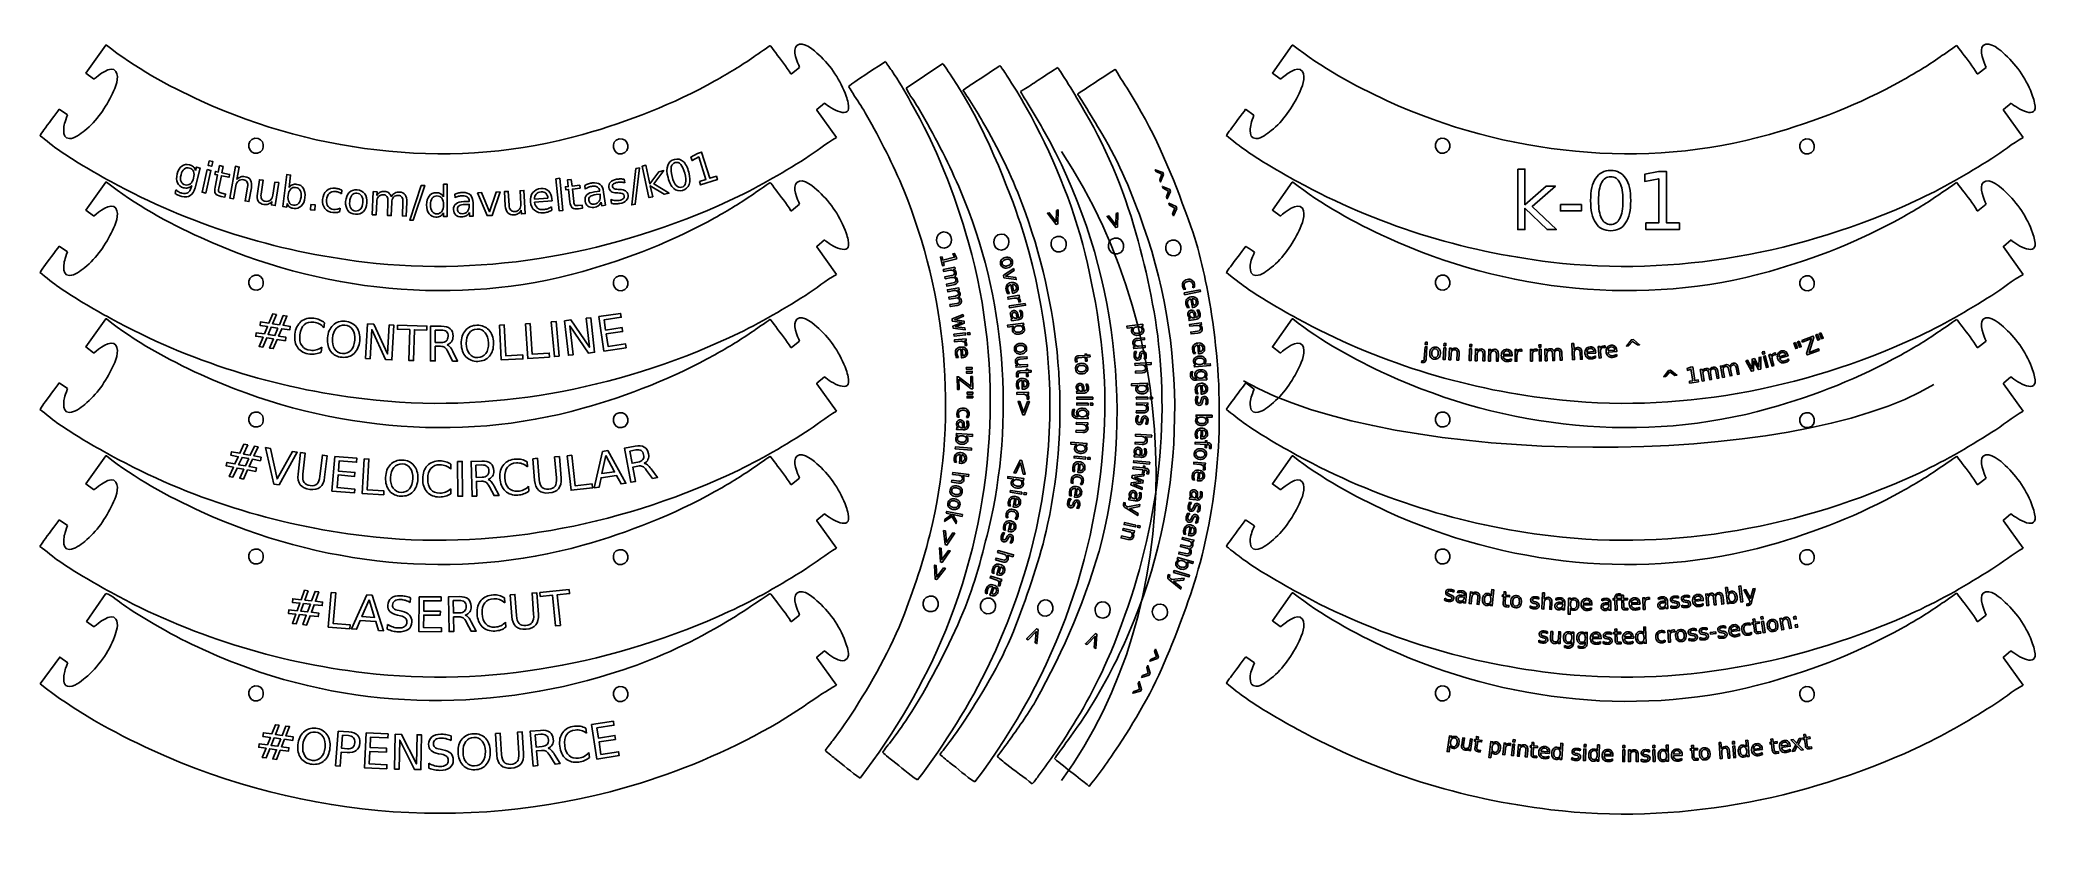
# Model space of a CAD drawing. Extents: x 2 to 268, y -2 to 104.
import ezdxf

# ---------------------------------------------------------------- set-up
doc = ezdxf.new("R2010")
doc.units = 0
doc.layers.add('all_text', color=7, linetype='CONTINUOUS')
doc.layers.add('original', color=7, linetype='CONTINUOUS')

msp = doc.modelspace()

# ---------------------------------------------------------------- linework, layer by layer
at = {"layer": 'all_text', "color": 7}
for points in [[(24.47867, 87.6955), (24.97332, 87.58374), (24.83179, 86.95737), (24.33714, 87.06913)], [(86.29504, 87.88178)], [(89.61622, 84.93219), (90.48327, 85.20685), (89.53528, 88.19945), (88.65197, 87.71149), (88.49883, 88.19493), (89.37688, 88.68123), (89.90762, 88.84936), (91.00874, 85.37331), (91.87579, 85.64796), (92.01728, 85.20131), (89.75771, 84.48553)], [(22.41439, 85.39758)], [(24.21384, 86.5234), (24.70849, 86.41164), (24.02821, 83.40073), (23.53356, 83.51249)], [(70.55482, 85.31398), (71.05937, 85.36498), (71.49042, 81.09825), (70.98587, 81.04725)], [(81.19184, 86.65905), (81.6523, 86.74565), (81.10134, 81.92219), (80.64088, 81.83559)], [(82.00982, 86.99165), (82.50818, 87.09938), (83.04331, 84.62372), (84.24099, 86.24454), (84.87405, 86.38138), (83.57902, 84.62391), (85.59357, 83.37881), (84.94704, 83.23906), (83.09572, 84.38127), (83.41424, 82.90773), (82.91587, 82.80001)], [(86.40582, 87.45496)], [(151.304619, 85.878472), (150.893396, 84.888536), (150.784403, 85.14318), (151.046245, 85.914784), (150.307246, 86.25803), (150.198264, 86.512673), (151.198339, 86.126784)], [(198.34788, 86.59158), (199.30389, 86.59158), (199.30389, 81.84253), (202.14092, 84.33849), (203.35531, 84.33849), (200.28574, 81.63066), (203.4845, 78.55075), (202.24427, 78.55075), (199.30389, 81.37744), (199.30389, 78.55075), (198.34788, 78.55075)], [(210.69851, 86.40554)], [(210.69851, 85.57872)], [(215.38038, 79.42925), (217.08569, 79.42925), (217.08569, 85.31517), (215.23052, 84.94311), (215.23052, 85.89395), (217.07536, 86.26602), (218.11922, 86.26602), (218.11922, 79.42925), (219.82454, 79.42925), (219.82454, 78.55075), (215.38038, 78.55075)], [(30.08786, 84.11378)], [(30.8843, 83.33085)], [(36.68412, 82.8645)], [(44.10987, 83.38984)], [(44.13857, 83.81883)], [(52.65134, 84.42485), (53.11979, 84.41685), (51.6027, 79.80515), (51.13424, 79.81315)], [(60.13547, 83.44375), (60.6725, 83.46465), (61.73713, 80.91341), (62.60029, 83.53967), (63.13732, 83.56057), (62.10067, 80.43109), (61.41217, 80.40429)], [(70.0194, 82.62529)], [(152.221159, 83.628279), (151.77884, 82.651849), (151.677962, 82.909802), (151.964064, 83.672745), (151.236284, 84.039186), (151.135407, 84.29715), (152.12278, 83.879832)], [(37.99926, 81.87641), (38.57768, 81.81641), (38.50548, 81.1201), (37.92705, 81.1801)], [(53.88379, 81.83432)], [(63.83116, 81.72589)], [(137.065813, 81.094907), (137.304699, 81.17131), (137.232419, 79.293438), (137.014533, 79.223746), (135.8661, 80.71127), (136.104986, 80.787672), (137.016399, 79.588949)], [(144.992433, 80.679507), (145.231319, 80.75591), (145.159039, 78.878038), (144.941153, 78.808346), (143.79272, 80.29587), (144.031606, 80.372272), (144.943019, 79.173549)], [(153.06629, 81.351106), (152.593668, 80.388972), (152.500899, 80.649955), (152.810716, 81.403584), (152.094744, 81.792598), (152.001975, 82.053581), (152.975835, 81.605599)], [(204.03227, 81.87353), (206.81762, 81.87353), (206.81762, 81.02604), (204.03227, 81.02604)], [(121.863605, 74.943877), (121.968329, 74.501349), (123.495729, 74.862787), (123.28525, 75.321361), (123.531993, 75.379727), (123.741842, 74.92384), (123.805953, 74.652953), (122.031798, 74.23313), (122.136521, 73.790592), (121.908546, 73.73665), (121.635649, 74.889913)], [(123.493232, 72.299273)], [(131.406085, 73.376191), (131.462411, 73.113453), (130.296959, 72.37028), (131.664646, 72.170266), (131.720972, 71.907518), (130.090519, 72.149852), (130.01825, 72.486706)], [(131.009424, 74.289393)], [(131.218706, 74.338978)], [(124.006945, 69.554685)], [(131.349023, 70.101518)], [(156.133987, 70.545371), (156.183743, 70.296737), (154.081154, 69.876251), (154.031398, 70.124886)], [(155.396008, 70.869859)], [(33.43152, 67.26122), (32.91832, 66.03798), (33.81329, 65.90117), (34.32956, 67.12394), (34.81996, 67.04894), (34.30982, 65.82523), (35.26609, 65.67905), (35.19399, 65.20704), (34.11818, 65.3715), (33.71036, 64.38622), (34.68502, 64.23722), (34.61332, 63.76828), (33.51912, 63.93555), (33.00638, 62.71537), (32.51599, 62.79037), (33.02566, 64.01101), (32.12762, 64.1483), (31.61795, 62.92765), (31.12449, 63.00305), (31.63722, 64.22322), (30.67175, 64.37081), (30.74345, 64.83976), (31.82232, 64.67483), (32.23627, 65.65917), (31.24935, 65.81004), (31.32155, 66.28205), (32.428, 66.11291), (32.93508, 67.33708)], [(71.6995, 66.43243), (72.53748, 66.52753), (75.01385, 62.91119), (74.57696, 66.7591), (75.1808, 66.8277), (75.70304, 62.22808), (74.86506, 62.13298), (72.38869, 65.74933), (72.82558, 61.90142), (72.22174, 61.83282)], [(76.25759, 66.97272), (79.1528, 67.40266), (79.2302, 66.88127), (76.95452, 66.54334), (77.15582, 65.18775), (79.33643, 65.51156), (79.41383, 64.99018), (77.23323, 64.66636), (77.47962, 63.00714), (79.8105, 63.35327), (79.8879, 62.83189), (76.93749, 62.39376)], [(124.665931, 67.269493), (124.69781, 67.01794), (123.542725, 66.552274), (124.777228, 66.390443), (124.814753, 66.093783), (123.659679, 65.628116), (124.894171, 65.466286), (124.92605, 65.214733), (123.344163, 65.421516), (123.306638, 65.718176), (124.519968, 66.206495), (123.223072, 66.378505), (123.185547, 66.675176)], [(132.910739, 68.729884), (132.950991, 68.479534), (130.833887, 68.139579), (130.793635, 68.389939)], [(155.244335, 68.208108)], [(33.62467, 65.44696), (32.73276, 65.58331), (32.31881, 64.59896), (33.21685, 64.46168)], [(39.81119, 66.15384)], [(42.50851, 65.84518)], [(42.55141, 66.35186)], [(45.51556, 66.03638), (46.35767, 65.99048), (48.19671, 62.012), (48.40723, 65.8789), (49.01404, 65.8459), (48.7624, 61.22357), (47.92029, 61.26937), (46.08125, 65.24786), (45.87074, 61.38095), (45.26392, 61.41395)], [(49.49969, 65.82344), (53.41411, 65.71077), (53.39891, 65.18389), (51.75628, 65.23119), (51.63826, 61.13082), (51.0091, 61.14892), (51.12712, 65.2493), (49.48449, 65.2966)], [(60.06803, 65.82586)], [(60.07983, 65.3175)], [(63.06889, 65.83498), (63.69446, 65.86568), (63.8952, 61.76851), (66.14662, 61.87882), (66.17242, 61.35235), (63.29542, 61.2114)], [(66.4985, 66.01534), (67.12323, 66.06004), (67.41585, 61.96842), (69.66424, 62.12922), (69.70184, 61.60346), (66.82873, 61.39798)], [(69.94225, 66.27932), (70.56606, 66.33522), (70.97936, 61.72453), (70.35554, 61.66863)], [(124.9653, 64.802143), (124.992243, 64.550027), (123.457597, 64.385859), (123.430655, 64.637985)], [(125.562715, 64.866064), (125.589657, 64.613948), (125.270393, 64.579811), (125.24345, 64.831926)], [(131.418757, 65.687698)], [(132.058105, 64.896682)], [(147.251296, 65.547783)], [(147.892265, 64.758075)], [(155.860605, 64.795657)], [(213.7251, 63.92041), (214.5483, 63.23382), (214.27278, 63.20532), (213.61371, 63.68444), (213.06653, 63.08068), (212.79101, 63.05218), (213.45643, 63.89259)], [(236.10852, 63.81076), (237.61776, 64.38959), (237.69376, 64.19144), (237.05601, 62.22151), (238.30021, 62.69869), (238.38411, 62.47996), (236.81568, 61.87843), (236.73968, 62.07657), (237.37742, 64.0465), (236.19241, 63.59202)], [(238.16059, 64.62089), (238.45997, 63.91711), (238.2444, 63.82541), (237.94502, 64.52919)], [(238.63992, 64.82479), (238.9393, 64.12101), (238.72373, 64.02931), (238.42435, 64.73309)], [(124.548229, 61.512441)], [(132.213454, 61.577662)], [(132.873821, 62.756227)], [(133.087955, 62.775146)], [(156.061871, 61.45989)], [(156.074485, 62.049098)], [(186.0807, 63.57514), (186.33368, 63.55804), (186.31208, 63.23769), (186.05909, 63.25479)], [(187.39692, 62.71066)], [(187.40978, 62.92525)], [(188.52304, 62.8251), (188.77625, 62.8119), (188.69565, 61.2706), (188.44243, 61.2838)], [(188.55444, 63.42511), (188.80765, 63.41191), (188.79085, 63.09127), (188.53764, 63.10447)], [(191.95827, 62.67852), (192.2117, 62.67052), (192.1629, 61.12789), (191.90946, 61.13589)], [(191.97727, 63.27904), (192.2307, 63.27104), (192.2205, 62.95011), (191.96707, 62.95811)], [(201.17517, 63.23151), (201.42867, 63.23751), (201.43567, 62.91651), (201.18218, 62.91051)], [(201.18897, 62.63085), (201.44247, 62.63685), (201.47787, 61.09385), (201.22438, 61.08785)], [(206.88425, 62.24198)], [(208.70243, 62.2592)], [(211.51364, 62.47882)], [(228.64542, 61.10933), (228.89172, 61.16953), (229.48571, 60.0749), (229.50611, 61.31979), (229.79659, 61.39079), (230.39058, 60.29616), (230.41098, 61.54105), (230.65728, 61.60125), (230.63168, 60.00611), (230.34121, 59.93511), (229.71809, 61.08504), (229.69469, 59.77699), (229.40422, 59.70599)], [(230.84398, 62.27794), (231.08905, 62.34304), (231.17145, 62.03271), (230.92639, 61.96761)], [(230.99822, 61.69725), (231.24328, 61.76235), (231.63948, 60.27066), (231.39442, 60.20556)], [(234.23017, 61.88821)], [(235.27073, 63.5216), (235.52178, 62.79916), (235.30049, 62.72226), (235.04945, 63.44469)], [(235.76277, 63.69258), (236.01381, 62.97015), (235.79253, 62.89325), (235.54148, 63.61568)], [(125.904724, 59.002997), (125.948077, 57.387143), (125.735937, 57.381437), (124.090698, 58.638636), (124.126441, 57.306549), (123.892263, 57.300297), (123.847205, 58.979517), (124.059354, 58.985222), (125.704583, 57.728024), (125.670546, 58.996744)], [(125.858504, 59.994345), (125.094535, 59.958379), (125.083566, 60.192384), (125.847536, 60.22835)], [(125.883006, 59.474019), (125.119046, 59.438053), (125.108078, 59.672057), (125.872048, 59.708024)], [(140.998567, 60.089506)], [(141.213227, 60.101087)], [(148.501694, 59.51356)], [(156.272237, 58.795337)], [(156.669928, 60.643127)], [(218.65429, 59.86692), (219.49524, 59.20218), (219.22056, 59.16648), (218.54913, 59.62813), (218.018, 59.01021), (217.74332, 58.97451), (218.38644, 59.83211)], [(221.15389, 58.37557), (221.60329, 58.44517), (221.3632, 59.99629), (220.88949, 59.82256), (220.85069, 60.07314), (221.32168, 60.24644), (221.59677, 60.28904), (221.87564, 58.48735), (222.32504, 58.55695), (222.36084, 58.32544), (221.18967, 58.14416)], [(223.8489, 59.84228)], [(226.51681, 60.34991)], [(125.953183, 56.681298), (125.188388, 56.676217), (125.186846, 56.910479), (125.951641, 56.91556)], [(125.956626, 56.160404), (125.191831, 56.155323), (125.19029, 56.389585), (125.955084, 56.394665)], [(132.644542, 57.326402)], [(141.894063, 56.274509), (141.895494, 56.020947), (139.751303, 56.009069), (139.749872, 56.262631)], [(140.626943, 56.803741)], [(149.215734, 56.281399), (149.218469, 56.027858), (147.675152, 56.011206), (147.672417, 56.264747)], [(147.870588, 57.816813)], [(148.432441, 56.968886)], [(149.816526, 56.287865), (149.819261, 56.034324), (149.498197, 56.030822), (149.495463, 56.284363)], [(156.409094, 56.685673)], [(133.218985, 55.677938), (133.469772, 55.67551), (132.8119, 53.915157), (132.58314, 53.917132), (131.959505, 55.689901), (132.210291, 55.687472), (132.699506, 54.263286)], [(141.294977, 55.471923), (141.293905, 55.218361), (139.750524, 55.224944), (139.751596, 55.478506)], [(140.5167, 53.662834)], [(141.895798, 55.469375), (141.894726, 55.215823), (141.57365, 55.217229), (141.574721, 55.47078)], [(148.605293, 54.192683)], [(156.361209, 52.752066)], [(156.362592, 50.729952)], [(29.60292, 49.91406), (29.04889, 48.70877), (29.93876, 48.54194), (30.49584, 49.74667), (30.98344, 49.65527), (30.43245, 48.4494), (31.38327, 48.27115), (31.29527, 47.80184), (30.2256, 48.00237), (29.78488, 47.03135), (30.75399, 46.84967), (30.66659, 46.38341), (29.57863, 46.58736), (29.02517, 45.38512), (28.53757, 45.47652), (29.08798, 46.67934), (28.19507, 46.84673), (27.64465, 45.64391), (27.154, 45.73591), (27.70747, 46.93816), (26.74751, 47.11812), (26.83491, 47.58439), (27.90763, 47.38329), (28.35443, 48.35316), (27.37314, 48.53712), (27.46114, 49.00644), (28.56129, 48.80019), (29.10923, 50.00663)], [(29.73497, 48.09434), (28.84815, 48.26059), (28.40134, 47.29072), (29.29426, 47.12332)], [(33.0587, 44.71622), (31.98107, 49.55269), (32.62838, 49.45789), (33.51451, 45.38903), (35.53362, 49.03226), (36.17787, 48.93786), (33.76124, 44.61332)], [(41.1901, 48.39129), (44.10665, 48.14478), (44.06225, 47.61955), (41.76979, 47.81331), (41.65437, 46.44772), (43.85105, 46.26205), (43.80665, 45.73683), (41.60996, 45.92249), (41.46869, 44.25104), (43.81677, 44.05257), (43.77237, 43.52735), (40.80021, 43.77856)], [(45.08261, 48.07942), (45.70776, 48.04112), (45.45691, 43.94672), (47.70682, 43.80888), (47.67462, 43.28276), (44.79956, 43.4589)], [(50.15478, 47.90185)], [(72.04536, 48.48241), (72.6678, 48.55201), (73.12338, 44.47531), (75.36356, 44.72566), (75.42206, 44.20182), (72.55944, 43.88191)], [(76.74489, 49.05659), (77.44773, 49.15743), (79.85151, 44.82573), (79.20699, 44.73323), (78.62093, 45.84883), (76.55539, 45.55248), (76.30664, 44.31711), (75.65291, 44.22331)], [(77.1824, 48.49603), (76.66863, 46.09499), (78.3536, 46.33674)], [(125.781675, 49.471289), (125.76142, 49.218553), (123.624353, 49.393639), (123.644608, 49.646375)], [(124.466398, 50.277541)], [(132.654166, 46.049479), (132.304361, 47.517769), (131.651291, 46.158004), (131.401952, 46.18499), (132.22908, 47.872435), (132.456512, 47.847799), (132.903514, 46.022462)], [(140.956231, 48.291928), (140.932587, 48.039479), (139.395912, 48.1834), (139.419557, 48.435859)], [(140.248634, 49.05742)], [(141.554441, 48.235943), (141.530796, 47.983485), (141.211106, 48.013457), (141.234752, 48.265916)], [(149.461583, 47.611867), (149.437241, 47.359485), (147.302889, 47.56497), (147.327232, 47.817362)], [(156.771401, 48.659658)], [(156.985827, 48.644415)], [(50.13628, 47.39369)], [(56.60664, 47.33991)], [(57.49244, 47.71092), (58.11873, 47.71692), (58.16203, 43.08795), (57.53574, 43.08195)], [(61.54333, 45.32979)], [(66.73567, 47.67589)], [(82.28234, 47.4737)], [(131.398072, 45.364248)], [(148.700028, 46.047338), (148.667622, 45.79586), (147.432591, 45.635396), (148.586809, 45.168519), (148.548635, 44.87194), (147.313604, 44.711477), (148.467812, 44.2446), (148.435406, 43.993122), (146.956247, 44.590784), (146.994422, 44.887373), (148.291529, 45.055117), (147.079467, 45.547507), (147.117641, 45.844086)], [(124.053772, 44.852208)], [(124.314487, 43.672867)], [(124.526891, 43.639665)], [(132.478525, 43.631827), (132.440354, 43.381161), (130.914561, 43.613673), (130.952732, 43.864339)], [(131.816314, 44.437138)], [(133.072493, 43.541317), (133.034322, 43.290651), (132.716908, 43.339029), (132.755079, 43.589695)], [(124.577963, 40.655131), (124.527416, 40.405253), (123.286131, 40.656271), (123.788557, 39.782809), (123.724356, 39.465394), (123.178829, 40.410841), (122.204746, 39.737547), (122.270302, 40.061711), (123.164541, 40.680849), (122.425718, 40.83026), (122.476264, 41.080138)], [(124.023969, 41.939635)], [(124.235569, 41.901619)], [(155.991931, 40.997788)], [(123.294649, 38.233584), (123.538368, 38.174448), (122.49876, 36.608931), (122.276472, 36.662938), (122.070702, 38.530908), (122.314416, 38.471672), (122.468228, 36.973678)], [(147.60879, 39.266493), (147.557326, 39.018216), (146.046046, 39.33143), (146.097511, 39.579707)], [(146.565124, 37.355655)], [(148.197104, 39.144536), (148.145639, 38.896249), (147.831237, 38.961393), (147.882702, 39.20968)], [(155.727475, 39.522056)], [(122.716156, 35.894644), (122.957853, 35.827702), (121.868517, 34.296375), (121.648073, 34.357495), (121.502381, 36.231109), (121.744073, 36.164068), (121.849712, 34.66192)], [(154.752825, 36.15585)], [(122.062522, 33.574872), (122.301894, 33.500042), (121.163191, 32.005057), (120.944852, 32.073278), (120.86036, 33.950643), (121.099742, 33.875813), (121.156314, 32.371009)], [(129.247586, 32.632311)], [(154.756863, 32.61932), (154.686813, 32.375622), (152.625966, 32.967731), (152.696016, 33.211429)], [(153.625981, 33.669606)], [(37.65299, 30.5299), (37.19399, 29.28531), (38.0941, 29.18791), (38.55619, 30.43216), (39.04941, 30.37876), (38.59349, 29.13383), (39.55525, 29.02977), (39.50385, 28.55505), (38.42186, 28.67212), (38.05769, 27.66989), (39.03795, 27.56382), (38.98695, 27.09218), (37.88647, 27.21126), (37.42779, 25.96975), (36.93458, 26.02315), (37.39017, 27.26499), (36.48697, 27.36269), (36.03138, 26.12085), (35.53508, 26.17455), (35.99375, 27.41606), (35.02273, 27.52112), (35.07373, 27.99276), (36.1588, 27.87535), (36.52914, 28.87692), (35.53654, 28.98432), (35.58794, 29.45904), (36.70075, 29.33863), (37.15359, 30.58389)], [(40.67298, 30.30496), (41.29736, 30.25576), (40.97521, 26.16635), (43.22238, 25.98933), (43.18098, 25.46386), (40.30943, 25.69007)], [(45.42502, 29.97149), (46.13402, 29.93319), (47.64595, 25.21558), (46.99578, 25.25068), (46.63878, 26.45922), (44.55512, 26.57179), (44.06999, 25.40874), (43.41053, 25.44434)], [(45.74468, 29.33631), (44.77208, 27.08176), (46.47182, 26.98996)], [(51.22509, 29.59256)], [(52.37677, 29.72484), (55.30368, 29.70894), (55.30068, 29.18185), (53.00008, 29.19435), (52.99308, 27.82391), (55.19757, 27.81201), (55.19457, 27.28492), (52.99009, 27.29692), (52.98109, 25.61952), (55.3375, 25.60672), (55.3345, 25.07963), (52.35178, 25.09583)], [(63.73203, 29.5986)], [(68.41443, 30.28744), (72.31022, 30.68518), (72.36372, 30.16081), (70.72891, 29.9939), (71.14555, 25.91304), (70.51939, 25.84914), (70.10274, 29.93), (68.46793, 29.76309)], [(128.34365, 29.910739)], [(189.90914, 30.56134)], [(193.29629, 29.62265)], [(193.92583, 29.40166)], [(194.83454, 29.86127)], [(198.17602, 29.66331)], [(198.19016, 29.87782)], [(201.16644, 29.62571)], [(222.99976, 29.34899)], [(224.55821, 29.90715)], [(227.23188, 29.71202)], [(227.73503, 31.15632), (227.98671, 31.18722), (228.2478, 29.05895), (227.99613, 29.02805)], [(37.9256, 28.72587), (37.02857, 28.82297), (36.65823, 27.8214), (37.56143, 27.7237)], [(202.89682, 28.98526)], [(206.21647, 28.73415)], [(214.59441, 28.85824)], [(230.65722, 27.05226), (230.90808, 27.08916), (230.95478, 26.77149), (230.70392, 26.73459)], [(232.08865, 26.69958)], [(235.00523, 27.07716), (235.29102, 27.13076), (235.35552, 26.78674), (235.06973, 26.73314)], [(134.243741, 23.602255), (134.367739, 25.106537), (133.324325, 24.017162), (133.095708, 24.120268), (134.406437, 25.466986), (134.614951, 25.372944), (134.472385, 23.499087)], [(142.065225, 22.96269), (142.194606, 24.46651), (141.147274, 23.380905), (140.919044, 23.484892), (142.234621, 24.82687), (142.442784, 24.732045), (142.293437, 22.858723)], [(202.3075, 25.08092)], [(205.54997, 24.27221)], [(207.33303, 24.24345)], [(210.80919, 24.94898)], [(214.27395, 24.28992)], [(219.97265, 25.37439)], [(219.98685, 25.15988)], [(223.92374, 24.98945), (224.66318, 25.05965), (224.68458, 24.83467), (223.94515, 24.76447)], [(227.82684, 25.35245)], [(230.74462, 26.45782), (230.99548, 26.49472), (231.21992, 24.96772), (230.96905, 24.93082)], [(232.1221, 26.48723)], [(234.55344, 26.45587)], [(235.20972, 25.98685), (235.4955, 26.04045), (235.56, 25.69643), (235.27421, 25.64283)], [(150.482495, 21.505577), (149.468569, 21.157705), (149.587094, 21.408055), (150.338515, 21.723161), (150.105988, 22.504101), (150.224502, 22.754452), (150.59807, 21.749703)], [(149.39572, 19.322852), (148.369989, 19.011498), (148.497396, 19.257447), (149.259623, 19.54545), (149.055204, 20.33421), (149.18261, 20.580159), (149.519962, 19.562679)], [(148.229988, 17.179694), (147.193573, 16.906001), (147.329869, 17.147128), (148.102104, 17.407109), (147.926618, 18.202814), (148.062924, 18.443941), (148.362905, 17.41482)], [(33.78591, 12.65206), (33.29155, 11.42108), (34.18852, 11.29803), (34.68595, 12.52858), (35.17744, 12.46118), (34.68615, 11.22979), (35.64456, 11.09831), (35.57966, 10.62525), (34.50146, 10.77316), (34.10881, 9.78173), (35.08565, 9.64772), (35.02115, 9.17774), (33.92452, 9.32818), (33.43058, 8.10028), (32.93909, 8.16768), (33.42996, 9.39601), (32.52991, 9.51948), (32.03905, 8.29116), (31.54449, 8.35896), (32.03842, 9.58686), (31.0708, 9.71961), (31.1353, 10.18959), (32.21658, 10.04126), (32.61536, 11.03184), (31.62624, 11.16754), (31.69114, 11.6406), (32.80006, 11.48847), (33.28827, 12.72028)], [(34.00689, 10.84098), (33.113, 10.96361), (32.71421, 9.97303), (33.61425, 9.84955)], [(38.59452, 11.72954)], [(38.64542, 12.23548)], [(45.32365, 11.62367), (48.24722, 11.48292), (48.22182, 10.95643), (45.92385, 11.06706), (45.85795, 9.69819), (48.05992, 9.59218), (48.03452, 9.06569), (45.83256, 9.1717), (45.75186, 7.49622), (48.10558, 7.3829), (48.08018, 6.85641), (45.10087, 6.99985)], [(49.21275, 11.44653), (50.0559, 11.42773), (52.02174, 7.51035), (52.10794, 11.38202), (52.71551, 11.36852), (52.61242, 6.74049), (51.76927, 6.75929), (49.80343, 10.67667), (49.71723, 6.805), (49.10966, 6.8185)], [(59.62709, 11.52398)], [(59.64239, 11.01571)], [(74.5359, 12.25677)], [(75.29762, 12.72583), (78.19043, 13.17157), (78.27073, 12.65062), (75.99693, 12.30026), (76.20564, 10.94579), (78.38444, 11.28151), (78.46474, 10.76056), (76.28594, 10.42484), (76.54139, 8.76699), (78.87035, 9.12585), (78.95065, 8.60489), (76.00268, 8.15065)], [(197.74624, 10.7478), (197.99856, 10.7228), (197.96696, 10.40328), (197.71464, 10.42828)], [(236.05576, 10.90606), (235.61092, 10.08286), (236.30535, 9.38269), (236.00939, 9.33989), (235.47798, 9.87567), (235.12017, 9.21127), (234.82421, 9.16847), (235.30188, 10.0535), (234.65373, 10.70328), (234.94968, 10.74608), (235.43346, 10.26049), (235.7598, 10.86326)], [(69.51799, 9.58143)], [(189.35005, 9.90521)], [(190.28611, 10.30288)], [(190.90347, 10.0457)], [(194.87044, 9.13711)], [(195.78929, 9.57311)], [(197.68704, 10.1499), (197.93936, 10.1249), (197.78724, 8.58901), (197.53492, 8.61401)], [(199.67663, 9.34897)], [(203.1306, 8.92805)], [(204.02608, 9.41278)], [(206.66871, 9.46661)], [(207.14644, 9.49304), (207.3998, 9.48304), (207.3389, 7.94084), (207.08554, 7.95084)], [(207.17014, 10.0934), (207.4235, 10.0834), (207.4108, 9.76257), (207.15744, 9.77257)], [(208.04533, 8.68512)], [(212.30709, 9.36439), (212.56064, 9.36239), (212.54684, 7.81905), (212.29329, 7.82105)], [(212.31209, 9.96519), (212.56564, 9.96319), (212.56264, 9.64212), (212.30909, 9.64412)], [(214.36179, 8.74382)], [(216.3046, 9.97354), (216.55813, 9.97754), (216.56313, 9.6565), (216.3096, 9.6525)], [(216.3136, 9.37278), (216.56713, 9.37678), (216.58983, 7.83354), (216.3363, 7.82954)], [(217.2551, 8.61468)], [(220.2038, 8.76209)], [(223.15724, 9.64719)], [(223.16924, 9.43255)], [(226.4803, 9.21615)], [(226.87824, 10.46533), (227.13096, 10.48593), (227.15706, 10.1659), (226.90433, 10.1453)], [(226.92704, 9.86649), (227.17977, 9.88709), (227.30506, 8.34878), (227.05233, 8.32818)], [(227.91522, 9.17271)], [(228.72732, 9.78702)], [(230.84579, 9.52174)], [(234.53563, 9.97205)]]:
    msp.add_lwpolyline(points, close=True, dxfattribs=at)
for points in [[(22.67206, 86.40419), (22.78826, 86.85808), (23.27954, 86.73232), (22.60904, 84.11305)], [(25.26232, 84.17168), (25.60096, 85.8128), (25.23656, 85.888), (25.31626, 86.27399), (25.68065, 86.19879), (25.85777, 87.05713), (26.35688, 86.95409)], [(26.35688, 86.95409), (26.17977, 86.09575), (27.20277, 85.88465), (27.12317, 85.49867), (26.10017, 85.70976), (25.76153, 84.06864)], [(28.02417, 84.36329), (27.71634, 82.64607), (27.21447, 82.73607), (27.97115, 86.95724), (28.47302, 86.86724), (28.17638, 85.21241)], [(30.88433, 83.33084), (31.16035, 85.17896), (31.66191, 85.10406), (31.38874, 83.27502)], [(34.84062, 82.00456), (34.78432, 81.54498), (34.27822, 81.60698), (34.7995, 85.86364), (35.30559, 85.80164), (35.10259, 84.14385)], [(72.42228, 82.21923), (72.231, 83.88397), (71.86136, 83.84147), (71.81636, 84.23301), (72.186, 84.27551), (72.08596, 85.14621), (72.59245, 85.20446)], [(72.59245, 85.20446), (72.69249, 84.33376), (73.73021, 84.453), (73.77521, 84.06145), (72.73749, 83.94222), (72.92877, 82.27748)], [(79.62241, 85.22913), (79.62244, 85.22928)], [(79.62244, 85.22928), (79.70044, 84.75611)], [(19.95099, 83.35396), (20.07333, 83.83188)], [(22.09521, 84.15069), (22.15741, 84.39365)], [(26.15479, 83.38249), (26.66494, 83.27722), (26.57914, 82.86154), (26.06899, 82.96681)], [(30.08779, 84.11374), (29.75905, 82.27986), (29.25989, 82.36936), (29.58571, 84.18696)], [(32.95712, 83.1411), (33.21564, 84.87201), (33.71719, 84.79711), (33.26123, 81.74417), (32.75967, 81.81907), (32.82967, 82.28791)], [(42.11357, 83.76896), (42.07217, 83.29673)], [(42.11349, 83.76937), (42.11357, 83.76896)], [(46.7398, 82.23866), (46.6702, 80.49546), (46.16073, 80.51576), (46.28384, 83.60011), (46.7933, 83.57981), (46.7742, 83.10064)], [(48.68089, 82.91145), (48.681, 82.91151)], [(55.61416, 82.90823), (55.61816, 84.5784), (56.12528, 84.5774), (56.11628, 80.28896), (55.60916, 80.28996), (55.61016, 80.75298)], [(55.61479, 82.90823), (55.61416, 82.90823)], [(57.14743, 82.77648), (57.13843, 83.24493)], [(63.83116, 81.72588), (63.71845, 83.5911), (64.22465, 83.6217), (64.33619, 81.77574)], [(65.89831, 81.96953), (65.79275, 83.71645), (66.29894, 83.74705), (66.48513, 80.66587), (65.97894, 80.63527), (65.95034, 81.10845)], [(67.70025, 82.57812), (69.50173, 82.73138)], [(70.01947, 82.62529), (70.04007, 82.3781), (67.71653, 82.18399)], [(74.43969, 83.92576), (74.37599, 84.38994)], [(75.66413, 83.55967), (76.3686, 83.65627), (76.3616, 83.70537)], [(76.43791, 83.15115), (76.42261, 83.2631), (75.92288, 83.19454)], [(76.8965, 83.53953), (77.13586, 81.79474), (76.63345, 81.72584), (76.56975, 82.19003)], [(76.89621, 83.53947), (76.8965, 83.53953)], [(77.92671, 82.02782), (77.84151, 82.5445)], [(78.8009, 83.41777), (78.62014, 83.42987)], [(78.82624, 83.89133), (79.00384, 83.88133)], [(41.90579, 81.39683), (41.86489, 80.93009)], [(48.73643, 82.15901), (48.66683, 80.4158), (48.15736, 80.4361), (48.23096, 82.2812)], [(50.73776, 82.19778), (50.66346, 80.33615), (50.15399, 80.35645), (50.22759, 82.20155)], [(58.32009, 82.2689), (59.03104, 82.2821), (59.03012, 82.3317)], [(59.04082, 81.77189), (59.03882, 81.88487), (58.53445, 81.87553)], [(59.54188, 82.10369), (59.57448, 80.34286), (59.06745, 80.33386), (59.05845, 80.80231)], [(59.54122, 82.10417), (59.54188, 82.10369)], [(69.98737, 81.58548), (70.02727, 81.10759)], [(73.51664, 81.74852), (74.03413, 81.80802), (74.08263, 81.38636), (73.56514, 81.32686)], [(122.932878, 73.16015), (122.07859, 72.983838), (122.027086, 73.233506), (123.538635, 73.545465), (123.590138, 73.295787), (123.355299, 73.247311)], [(123.134795, 72.181661), (122.280496, 72.00535), (122.228993, 72.255027), (123.133219, 72.44164)], [(123.394741, 71.215201), (122.482416, 71.026911), (122.430912, 71.276588), (123.335138, 71.463201)], [(123.476751, 70.434439), (122.616861, 70.287851), (122.574055, 70.539166), (124.095514, 70.798524), (124.138321, 70.54722), (123.901958, 70.506935)], [(123.644666, 69.449551), (122.784766, 69.302963), (122.741959, 69.554268), (123.652117, 69.709427)], [(130.83036, 70.062299), (130.594879, 70.017061)], [(131.442935, 69.430914), (130.641808, 69.292212), (130.598295, 69.543413), (132.11908, 69.806713), (132.162593, 69.555511), (131.926329, 69.51462)], [(131.349043, 70.101517), (131.227244, 70.07816), (131.007433, 71.223073)], [(131.202538, 71.252082), (131.374344, 70.364554)], [(154.232101, 70.61916), (154.003083, 70.569778)], [(155.244376, 68.208126), (155.122399, 68.185779), (154.911983, 69.332453)], [(155.107226, 69.359893), (155.271768, 68.470953)], [(155.396041, 70.869917), (155.164329, 70.819976)], [(123.870893, 68.474624), (122.952591, 68.31808), (122.909785, 68.569385), (123.819933, 68.724544)], [(131.961592, 66.546766), (131.090069, 66.420885), (131.053853, 66.671835), (131.285715, 66.705346)], [(131.765733, 66.774709), (131.821633, 66.782794), (131.785634, 67.03234)], [(131.961634, 66.546994), (131.961592, 66.546766)], [(131.967292, 67.163032), (132.018146, 66.811148), (132.042674, 66.81487)], [(132.296152, 68.921262), (132.03984, 68.875583)], [(132.146079, 67.776586), (132.37794, 67.810098)], [(154.725395, 68.173179), (154.489555, 68.129863)], [(155.553657, 66.595238), (154.684298, 66.455225), (154.643944, 66.70556), (154.875231, 66.742807)], [(155.354213, 66.819914), (155.40996, 66.828909), (155.369846, 67.07789)], [(155.549333, 67.211469), (155.60584, 66.860461), (155.630268, 66.864187)], [(155.553535, 66.595004), (155.553657, 66.595238)], [(155.717982, 67.827457), (155.949269, 67.864704)], [(39.81119, 66.15381), (39.73489, 65.49781)], [(55.20336, 63.02845), (54.52124, 63.03145), (54.51224, 61.075), (53.88593, 61.078), (53.90703, 65.70713), (55.32089, 65.70113)], [(54.53108, 65.18961), (54.52408, 63.54632), (55.31162, 63.54232)], [(55.31911, 65.18561), (54.53108, 65.18961)], [(124.344348, 63.690657), (123.534949, 63.613843), (123.510898, 63.867639), (125.047396, 64.013455), (125.071447, 63.759668), (124.832745, 63.73703)], [(131.418778, 65.687717), (130.606256, 65.588575), (130.575357, 65.841629), (132.690121, 66.099665), (132.72102, 65.846611), (132.488486, 65.818241)], [(147.251327, 65.547801), (146.438998, 65.447007), (146.407596, 65.699998), (148.521834, 65.962337), (148.553236, 65.709336), (148.320746, 65.680464)], [(147.809236, 64.071649), (147.809376, 64.071632)], [(147.809376, 64.071632), (148.738924, 64.165912), (148.764457, 63.91365), (147.844513, 63.820348)], [(155.659549, 65.815397), (154.795501, 65.695724), (154.760569, 65.948248), (156.289377, 66.159987), (156.324309, 65.907462), (156.08679, 65.874548)], [(155.860625, 64.795656), (154.937872, 64.667854), (154.903069, 64.919019), (155.817622, 65.045679)], [(39.43432, 62.91386), (39.35872, 62.26401)], [(56.09101, 63.23883), (56.09109, 63.23841)], [(56.86211, 62.32951), (57.49195, 61.06159), (56.81913, 61.06459), (56.23234, 62.2548)], [(124.028389, 61.531793), (123.789318, 61.51338)], [(124.548159, 61.512444), (124.4245, 61.502903), (124.334901, 62.665276)], [(124.532053, 62.672177), (124.602864, 61.770966)], [(125.155575, 63.117135), (124.896951, 63.091164)], [(132.213513, 61.577629), (133.145771, 61.639543), (133.162553, 61.386538), (132.239921, 61.325271)], [(139.773721, 61.22072), (139.792351, 60.960949), (139.580673, 60.945707), (139.562043, 61.205488)], [(140.03221, 61.757358), (140.867908, 61.817393), (140.854601, 62.002954), (141.05116, 62.017086), (141.064467, 61.831525), (141.501558, 61.862893), (141.519777, 61.608651)], [(141.519777, 61.608651), (141.082686, 61.577283), (141.120073, 61.056342), (140.923524, 61.042209), (140.886136, 61.56314), (140.050438, 61.503095)], [(147.973143, 63.043912), (148.843738, 63.132209), (148.869271, 62.879947), (147.333745, 62.724207), (147.308112, 62.976474), (147.543916, 63.000366)], [(147.425635, 62.321115), (147.68661, 62.342286)], [(148.082226, 61.828166), (148.095934, 61.917772)], [(148.317652, 61.795951), (148.305026, 61.707891)], [(148.951948, 61.343985), (148.712949, 61.324666)], [(148.951122, 61.344088), (148.951948, 61.343985)], [(155.554327, 62.054168), (155.315854, 62.029214)], [(156.074406, 62.049112), (155.951048, 62.03615), (155.829594, 63.195626)], [(156.026411, 63.207992), (156.121975, 62.309049)], [(185.93439, 61.40734), (186.0402, 62.97568)], [(186.0402, 62.97568), (186.29318, 62.95858), (186.18729, 61.39119)], [(189.50979, 62.10351), (189.47099, 61.23208), (189.21631, 61.24338), (189.28501, 62.78525), (189.5397, 62.77385), (189.529, 62.53431)], [(190.54914, 62.1165), (190.50764, 61.18587), (190.25434, 61.19717), (190.29544, 62.11954)], [(190.54906, 62.11638), (190.54914, 62.1165)], [(192.95962, 61.9772), (192.93862, 61.10515), (192.68376, 61.11115), (192.72096, 62.6541), (192.97582, 62.6481), (192.96982, 62.40839)], [(193.9984, 62.01154), (193.9759, 61.08025), (193.72242, 61.08625), (193.74472, 62.00926)], [(193.99821, 62.01141), (193.9984, 62.01154)], [(194.73883, 61.93923), (194.72693, 61.06702), (194.47202, 61.07002), (194.49312, 62.61328), (194.74803, 62.61028), (194.74503, 62.37052)], [(195.77725, 61.98477), (195.76455, 61.0533), (195.51101, 61.0563), (195.52361, 61.9795)], [(195.7775, 61.9843), (195.77725, 61.98477)], [(197.59335, 61.87986), (197.59293, 61.75583), (196.42711, 61.75983)], [(196.43605, 61.95685), (197.34004, 61.95516)], [(197.53234, 61.36337), (197.53152, 61.12359)], [(197.59335, 61.88), (197.59335, 61.87986)], [(198.24775, 61.86109), (198.25175, 61.04806), (197.99682, 61.04706), (197.98882, 62.59044), (198.24375, 62.59144), (198.24475, 62.35167)], [(198.89106, 62.6183), (198.89431, 62.35771)], [(200.29561, 61.88298), (200.30961, 61.07006), (200.05471, 61.06606), (200.02821, 62.60923), (200.2831, 62.61323), (200.2871, 62.37348)], [(200.93009, 62.64831), (200.93609, 62.38741)], [(202.22437, 61.98252), (202.25357, 61.11071), (201.99878, 61.10171), (201.94708, 62.64425), (202.20187, 62.65325), (202.20987, 62.4136)], [(203.22284, 62.01645), (203.25204, 61.14464), (202.99725, 61.13564), (202.96635, 62.05841)], [(203.16759, 62.38917), (203.16754, 62.39008)], [(204.21932, 62.1096), (204.25052, 61.17857), (203.99572, 61.16957), (203.96482, 62.09234)], [(205.85123, 62.12794), (205.89733, 61.25686), (205.64275, 61.24336), (205.52939, 63.38459), (205.78397, 63.39809), (205.82837, 62.55866)], [(206.88427, 62.24192), (206.93357, 61.31167), (206.68036, 61.29827), (206.63156, 62.22026)], [(207.54254, 62.25807), (208.4446, 62.31728)], [(208.7024, 62.25928), (208.7104, 62.13551), (207.54697, 62.06091)], [(208.67639, 61.73975), (208.69169, 61.50046)], [(209.35647, 62.28492), (209.41597, 61.47406), (209.16172, 61.45536), (209.04873, 62.99462), (209.30298, 63.01332), (209.32058, 62.77419)], [(209.94723, 63.08455), (209.96768, 62.82472)], [(210.35407, 62.45605), (211.25486, 62.53206)], [(211.51369, 62.47886), (211.52389, 62.35526), (210.36205, 62.25896)], [(211.49726, 61.9589), (211.51706, 61.71994)], [(232.16819, 61.25764), (232.38729, 60.47468), (232.14178, 60.40598), (231.72587, 61.89228), (231.97138, 61.96098), (232.03598, 61.73008)], [(232.58874, 62.15841), (232.66021, 61.90792)], [(233.10111, 61.62304), (233.96595, 61.88627)], [(234.23019, 61.88827), (234.26609, 61.76956), (233.15028, 61.43175)], [(234.32318, 61.37648), (234.39268, 61.14699)], [(132.341424, 60.544799), (133.214555, 60.602782), (133.231337, 60.349777), (131.691333, 60.247504), (131.674552, 60.500509), (131.91105, 60.516253)], [(131.954835, 59.224131), (131.967438, 58.963984), (131.755462, 58.953764), (131.74286, 59.21391)], [(132.22581, 59.754606), (133.062679, 59.794963), (133.053692, 59.980778), (133.250519, 59.99029), (133.259506, 59.804465), (133.697212, 59.825586), (133.709552, 59.570941)], [(133.709552, 59.570941), (133.271846, 59.54982), (133.297079, 59.028154), (133.100251, 59.018642), (133.075019, 59.540308), (132.238149, 59.499951)], [(132.644562, 57.326401), (132.520592, 57.322584), (132.485029, 58.487863)], [(132.682263, 58.485647), (132.711236, 57.582112)], [(148.379899, 60.545789), (147.509187, 60.493086), (147.493784, 60.747551), (149.634104, 60.877013), (149.649507, 60.622548), (148.810431, 60.571792)], [(148.501675, 59.513591), (147.571826, 59.457338), (147.556552, 59.710435), (148.478153, 59.766188)], [(154.922539, 59.655775), (155.168768, 59.670508)], [(156.669939, 60.643137), (157.502195, 60.711834), (157.523099, 60.459133), (155.386148, 60.282751), (155.365244, 60.535451), (155.595968, 60.554502)], [(155.629403, 58.756688), (155.754581, 58.764247)], [(156.790357, 58.826474), (157.024205, 58.840555), (157.039379, 58.587453), (155.690445, 58.50634)], [(185.67662, 60.86494), (185.58042, 60.87094), (185.59492, 61.08542), (185.66232, 61.08042)], [(222.97185, 59.30762), (223.12281, 58.44849), (222.87172, 58.40439), (222.60461, 59.9245), (222.8557, 59.9686), (222.8972, 59.73244)], [(223.95583, 59.4805), (224.10679, 58.62136), (223.8557, 58.57726), (223.69591, 59.48661)], [(224.92959, 59.7117), (225.09081, 58.79421), (224.83972, 58.75011), (224.67993, 59.65946)], [(225.65455, 59.79159), (225.82875, 58.93687), (225.57895, 58.88597), (225.27072, 60.39828), (225.52053, 60.44918), (225.56843, 60.21423)], [(226.63353, 59.99108), (226.80773, 59.13636), (226.55793, 59.08546), (226.37355, 59.99015)], [(227.60065, 60.2487), (227.78668, 59.33591), (227.53688, 59.28501), (227.3525, 60.18969)], [(132.630921, 56.649577), (131.817949, 56.639511), (131.814787, 56.894436), (133.358075, 56.913593), (133.361238, 56.658668), (133.121484, 56.655712)], [(132.126234, 57.369828), (131.886575, 57.362561)], [(133.392761, 56.011321), (133.132502, 56.006685)], [(140.627019, 56.803657), (139.746651, 56.784906), (139.741211, 57.038408), (139.975421, 57.043357)], [(140.46044, 57.053748), (140.516972, 57.05479), (140.511566, 57.307049)], [(140.707691, 57.414542), (140.715298, 57.059087), (140.740069, 57.059791)], [(140.959858, 58.00174), (141.194068, 58.006689)], [(147.870646, 57.81679), (147.052383, 57.794784), (147.045511, 58.049633), (149.175186, 58.106863), (149.182058, 57.852014), (148.94788, 57.845762)], [(155.638542, 56.351773), (155.900328, 56.356478)], [(155.890432, 56.725222), (155.650829, 56.716149)], [(156.409042, 56.685645), (156.285105, 56.680925), (156.240835, 57.845899)], [(156.262802, 55.81856), (156.281861, 55.907084)], [(156.438025, 57.845138), (156.473739, 56.941841)], [(124.158234, 53.595318), (123.924029, 53.600582)], [(125.34858, 53.568453), (125.111618, 53.573862)], [(125.348443, 53.56852), (125.34858, 53.568453)], [(139.240854, 54.628961), (139.487485, 54.624047)], [(139.873264, 53.676137), (139.998642, 53.673572)], [(141.036054, 53.652359), (141.270249, 53.647095), (141.264975, 53.393594), (139.913566, 53.421569)], [(148.605307, 54.192763), (147.673769, 54.197722), (147.675141, 54.451278), (148.598419, 54.446351)], [(148.551625, 55.230715), (147.679333, 55.235374), (147.680678, 55.490313), (149.22406, 55.482027), (149.222716, 55.227088), (148.982942, 55.228338)], [(147.723279, 53.803961), (147.985027, 53.797253)], [(148.323679, 53.244061), (148.346597, 53.331682)], [(148.55382, 53.187018), (148.532274, 53.100728)], [(155.834306, 53.622015), (155.602812, 53.625134), (155.606158, 53.880059), (157.750186, 53.850609), (157.746841, 53.595694), (156.9118, 53.607233)], [(156.494743, 55.771807), (156.477055, 55.684614)], [(157.099052, 55.280957), (156.859306, 55.276599)], [(157.099408, 55.280869), (157.099052, 55.280957)], [(123.985082, 51.17357), (123.754066, 51.188681), (123.770403, 51.443084), (125.910041, 51.302912), (125.893703, 51.048499), (125.06045, 51.103123)], [(124.677994, 51.917065), (123.798251, 51.955159), (123.809523, 52.208456), (124.043557, 52.198194)], [(124.527858, 52.177309), (124.584308, 52.174871), (124.59518, 52.426848)], [(124.677962, 51.916846), (124.677994, 51.917065)], [(124.79818, 52.521463), (124.78257, 52.166273), (124.807348, 52.165205)], [(125.087307, 53.091052), (125.32135, 53.080789)], [(140.580958, 51.581668), (139.650253, 51.621432), (139.661526, 51.874739), (140.583982, 51.835408)], [(140.566731, 52.620968), (139.695248, 52.658629), (139.706593, 52.913315), (141.248567, 52.847023), (141.237222, 52.592338), (140.997676, 52.602889)], [(140.581395, 51.582176), (140.580958, 51.581668)], [(148.439095, 51.030807), (147.568262, 51.081452), (147.582602, 51.33598), (149.723258, 51.212378), (149.708917, 50.957849), (148.869688, 51.005837)], [(149.13604, 52.669818), (148.896364, 52.676371)], [(149.136005, 52.670301), (149.13604, 52.669818)], [(157.167031, 49.959294), (157.030803, 49.966533), (157.008632, 49.549582), (156.811849, 49.560045), (156.834021, 49.976997), (155.489578, 50.048457), (155.50311, 50.303038), (156.847554, 50.231577), (156.860426, 50.473766), (157.057209, 50.463303), (157.044336, 50.221114), (157.151674, 50.215409)], [(155.848299, 50.807764), (155.608668, 50.816317)], [(156.362572, 50.729963), (156.238627, 50.734456), (156.28046, 51.899523)], [(156.477065, 51.884153), (156.446009, 50.98069)], [(36.30367, 46.01556), (36.62937, 48.88681)], [(36.62937, 48.88681), (37.25478, 48.81591), (36.93781, 46.0216)], [(39.20838, 45.76404), (39.52535, 48.55835), (40.15076, 48.48745), (39.82505, 45.61611)], [(67.47858, 48.08296), (68.10586, 48.13476), (68.33733, 45.33207)], [(67.71643, 45.203), (67.47858, 48.08296)], [(70.61471, 45.52016), (70.38324, 48.32284), (71.01053, 48.37464), (71.24837, 45.4947)], [(81.44881, 47.10301), (80.77791, 46.97972), (81.13152, 45.05547), (80.51552, 44.94227), (79.67884, 49.49521), (81.06943, 49.75075)], [(81.16245, 49.24451), (80.38787, 49.1022)], [(80.38787, 49.1022), (80.68489, 47.48595), (81.45946, 47.62829)], [(124.282265, 47.469528), (124.158849, 47.482004), (124.272727, 48.642245)], [(124.468068, 48.614404), (124.381127, 47.7146)], [(139.777781, 49.958959), (138.961649, 50.021958), (138.98098, 50.276155), (141.105114, 50.112262), (141.085784, 49.858065), (140.852219, 49.876314)], [(139.777774, 49.959209), (139.777781, 49.958959)], [(148.254683, 48.266949), (147.376931, 48.337283), (147.397186, 48.59003), (147.630731, 48.571782)], [(148.43879, 49.991478), (147.508788, 50.045224), (147.523057, 50.298384), (148.4448, 50.245071)], [(148.114244, 48.532603), (148.170562, 48.527649), (148.190717, 48.779439)], [(148.254421, 48.267874), (148.254683, 48.266949)], [(148.396745, 48.867057), (148.368158, 48.512667), (148.392888, 48.51068)], [(148.438433, 49.991346), (148.43879, 49.991478)], [(148.706722, 49.425599), (148.940257, 49.407352)], [(157.605052, 49.450272), (157.394509, 49.461466), (157.407382, 49.703655)], [(157.61776, 49.689695), (157.605052, 49.450272)], [(56.60672, 47.33991), (56.60072, 46.67951)], [(60.6628, 45.09155), (59.98093, 45.07275), (60.03473, 43.11702), (59.40865, 43.09982), (59.28131, 47.72724), (60.69464, 47.76614)], [(60.70882, 47.25167), (59.92157, 47.22997)], [(59.92157, 47.22997), (59.96677, 45.58728), (60.75402, 45.60898)], [(66.73573, 47.67585), (66.77103, 47.01637)], [(83.20832, 46.72335), (84.06211, 45.59402), (83.40037, 45.47242), (82.60328, 46.53335)], [(124.053732, 44.852211), (123.130282, 44.974808), (123.163683, 45.226165), (124.078935, 45.104598)], [(124.1316, 45.888616), (123.266893, 46.003429), (123.300466, 46.256148), (125.426039, 45.973917), (125.392467, 45.721198), (124.559176, 45.831861)], [(123.773745, 47.579343), (123.535114, 47.602764)], [(124.282204, 47.469892), (124.282265, 47.469528)], [(131.398073, 45.364268), (130.586918, 45.474071), (130.621087, 45.726709), (132.732286, 45.440956), (132.698117, 45.188318), (132.465972, 45.219711)], [(139.524532, 46.366938), (139.286187, 46.393148)], [(140.031783, 46.251633), (139.908499, 46.265103), (140.035923, 47.423943)], [(140.031649, 46.25156), (140.031783, 46.251633)], [(140.230928, 47.394297), (140.133488, 46.495544)], [(148.888116, 46.562861), (148.752449, 46.576981), (148.707761, 46.161831), (148.511836, 46.182914), (148.556524, 46.598064), (147.217908, 46.742119), (147.245212, 46.995598), (148.583828, 46.851542), (148.609783, 47.092675), (148.805718, 47.071591), (148.779762, 46.830449), (148.886631, 46.81884)], [(149.297923, 46.030814), (149.088298, 46.053416), (149.114254, 46.294558)], [(149.323628, 46.268695), (149.297923, 46.030814)], [(155.405966, 45.249134), (155.167545, 45.274647)], [(156.110511, 47.314222), (155.300652, 47.386105), (155.322974, 47.640055), (156.86034, 47.503608), (156.838019, 47.249658), (156.599188, 47.271187)], [(155.913477, 45.134956), (155.790173, 45.148428), (155.91421, 46.307625)], [(156.109228, 46.278209), (156.014395, 45.379159)], [(156.804316, 46.602745), (156.544525, 46.624061)], [(56.57711, 44.07823), (56.57111, 43.42403)], [(62.3431, 44.44609), (63.01328, 43.19901), (62.34071, 43.18051), (61.71606, 44.3513)], [(66.91025, 44.41871), (66.94525, 43.76542)], [(131.437244, 41.648224), (131.314961, 41.668952), (131.509517, 42.818426)], [(131.70246, 42.777321), (131.552937, 41.885815)], [(138.74835, 42.778421), (139.006265, 42.733361)], [(139.067086, 43.097497), (138.830068, 43.133751)], [(139.295954, 44.7905), (139.063682, 44.820998)], [(139.568506, 42.960747), (139.445909, 42.979489), (139.622392, 44.131873)], [(139.569212, 42.96064), (139.568506, 42.960747)], [(139.816019, 44.093877), (139.680487, 43.200115)], [(140.476466, 44.635404), (140.241468, 44.666245)], [(140.476313, 44.635352), (140.476466, 44.635404)], [(147.529966, 42.482327), (146.659835, 42.617452), (146.698701, 42.868011), (146.930196, 42.832046)], [(147.409549, 42.757627), (147.465358, 42.748694), (147.504126, 42.998147)], [(147.716015, 43.069776), (147.661454, 42.71846), (147.685963, 42.714171)], [(148.067098, 43.603283), (148.298593, 43.567318)], [(155.622898, 42.602272), (154.750985, 42.725373), (154.786473, 42.97644), (155.018436, 42.943655)], [(155.498776, 42.875863), (155.554737, 42.867923), (155.589927, 43.117684)], [(155.622704, 42.602392), (155.622898, 42.602272)], [(155.800808, 43.192229), (155.751115, 42.840187), (155.775677, 42.836897)], [(155.913491, 45.135226), (155.913477, 45.134956)], [(156.144008, 43.731247), (156.37598, 43.698461)], [(130.617218, 40.232149), (130.387131, 40.276252)], [(130.937542, 41.792925), (130.701123, 41.832953)], [(131.436857, 41.648294), (131.437244, 41.648224)], [(131.786504, 40.008267), (131.553716, 40.052811)], [(131.786261, 40.008209), (131.786504, 40.008267)], [(139.260232, 42.136431), (139.295743, 42.219787)], [(139.479401, 42.046407), (139.445451, 41.964171)], [(139.979508, 41.449906), (139.743302, 41.491124)], [(139.979686, 41.449866), (139.979508, 41.449906)], [(145.967553, 42.048002), (146.003039, 42.247429), (146.211959, 42.210244), (146.185855, 42.063729)], [(146.414311, 41.727672), (146.520292, 41.662636), (148.124845, 42.010827), (148.077734, 41.74627), (146.804691, 41.483196), (147.908531, 40.796604), (147.861421, 40.532057), (146.319821, 41.495328)], [(147.530796, 42.481743), (147.529966, 42.482327)], [(154.506119, 40.85973), (154.763705, 40.812785)], [(154.745103, 42.311633), (155.003541, 42.26965)], [(155.013181, 40.214038), (155.049376, 40.297057)], [(155.231739, 40.122293), (155.197206, 40.040388)], [(155.2645, 41.675819), (155.299028, 41.759526)], [(155.484784, 41.58836), (155.451817, 41.505772)], [(155.99192, 40.997769), (155.755248, 41.036208)], [(129.951718, 38.25591), (130.2065, 38.195593)], [(130.288607, 38.555659), (130.054145, 38.605899)], [(130.424436, 37.584679), (130.464836, 37.665776)], [(130.637908, 37.481676), (130.599164, 37.401594)], [(130.781256, 38.389488), (130.659979, 38.415471), (130.904195, 39.555432)], [(130.781465, 38.389477), (130.781256, 38.389488)], [(131.095143, 39.506071), (130.907128, 38.621829)], [(146.565065, 37.355688), (145.656281, 37.560351), (145.712003, 37.807714), (146.612732, 37.604865)], [(146.73529, 38.381005), (145.884303, 38.572645), (145.940296, 38.821355), (147.445994, 38.482268), (147.39, 38.233558), (147.156089, 38.286272)], [(154.607424, 37.172704), (153.758382, 37.372804), (153.816849, 37.620944), (155.319089, 37.266897), (155.260622, 37.018757), (155.02724, 37.073747)], [(154.221602, 38.013759), (153.98667, 38.06172)], [(154.716462, 37.852319), (154.594943, 37.877113), (154.828272, 39.019337)], [(154.716068, 37.85225), (154.716462, 37.852319)], [(155.019679, 38.971855), (154.840114, 38.085858)], [(155.727494, 39.522035), (155.491601, 39.565039)], [(129.86459, 34.377162), (128.965979, 34.622698), (129.032771, 34.867288), (129.923406, 34.623932)], [(130.080919, 35.393724), (129.239469, 35.623647), (129.306632, 35.869569), (131.375039, 35.304402), (131.307876, 35.05848), (130.49699, 35.280043)], [(131.101518, 36.856385), (130.868192, 36.911672)], [(131.101723, 36.856474), (131.101518, 36.856385)], [(153.328882, 34.642329), (153.105284, 34.702313), (153.171362, 34.948542), (155.242327, 34.392835), (155.17625, 34.146605), (154.369894, 34.363073)], [(154.206739, 35.214279), (153.300029, 35.427966), (153.358496, 35.676106), (154.257164, 35.464313)], [(154.378277, 36.200283), (153.529236, 36.400383), (153.587703, 36.648523), (154.48636, 36.436731)], [(129.019222, 31.993357), (128.245146, 32.24204), (128.323156, 32.48476), (129.792584, 32.012679), (129.714574, 31.769959), (129.48629, 31.843307)], [(128.76954, 32.837321), (128.539837, 32.906138)], [(129.247496, 32.632326), (129.128685, 32.667893), (129.463114, 33.784721)], [(129.649475, 33.72025), (129.391519, 32.853882)], [(129.864939, 34.377134), (129.86459, 34.377162)], [(151.870708, 32.476805), (151.929927, 32.670521), (152.13288, 32.608514), (152.089372, 32.466196)], [(152.276031, 32.105122), (152.373429, 32.027819), (154.008194, 32.180752), (153.929637, 31.923781), (152.634205, 31.81551), (153.647592, 31.001307), (153.569036, 30.744336), (152.153966, 31.88582)], [(51.22517, 29.59263), (51.20747, 28.98207)], [(57.63581, 27.06822), (56.9538, 27.05532), (56.9907, 25.09919), (56.36449, 25.08739), (56.27729, 29.71575), (57.6909, 29.74235)], [(57.7006, 29.22781), (56.91315, 29.21301)], [(63.73204, 29.59856), (63.76144, 28.93879)], [(64.48165, 29.99902), (65.1094, 30.04472), (65.31381, 27.23992)], [(64.69169, 27.11682), (64.48165, 29.99902)], [(67.59289, 27.40602), (67.38849, 30.21081), (68.01624, 30.25651), (68.22628, 27.3744)], [(127.874162, 30.134577), (127.647376, 30.212452)], [(128.343647, 29.910669), (128.226345, 29.950963), (128.604961, 31.053589)], [(128.788695, 30.981795), (128.496372, 30.126311)], [(129.538755, 31.146145), (129.290398, 31.224541)], [(188.64232, 29.26682), (188.67472, 29.52663)], [(189.25855, 29.80926), (189.17355, 29.84066)], [(189.33771, 30.03272), (189.42151, 30.00282)], [(189.90914, 30.5614), (189.87944, 30.32346)], [(190.36312, 30.24673), (190.38952, 30.47951)], [(190.91095, 29.91784), (191.26422, 29.87774), (191.26722, 29.90244)], [(191.23549, 29.62433), (191.24149, 29.68043), (190.99129, 29.70893)], [(191.50561, 29.75603), (191.40641, 28.88107), (191.15447, 28.90967), (191.18087, 29.14244)], [(191.5058, 29.75693), (191.50561, 29.75603)], [(192.25792, 29.66834), (192.16992, 28.80049), (191.91628, 28.82619), (192.07195, 30.36172), (192.32559, 30.33602), (192.30139, 30.09746)], [(193.29631, 29.62262), (193.20231, 28.69582), (192.95004, 28.72142), (193.04314, 29.64)], [(194.8345, 29.86124), (194.909, 30.693), (195.16155, 30.6704), (194.97025, 28.53472), (194.7177, 28.55732), (194.7384, 28.78791)], [(196.41949, 28.92855), (196.48179, 29.76407), (196.29627, 29.77787), (196.31097, 29.97439), (196.49649, 29.96059), (196.52909, 30.39759), (196.78337, 30.37873)], [(196.78337, 30.37873), (196.75077, 29.94173), (197.27159, 29.90283), (197.25689, 29.70632), (196.73606, 29.74512), (196.67376, 28.9096)], [(201.16646, 29.6257), (201.15436, 29.38622)], [(201.85764, 28.96847), (201.82194, 28.0969), (201.56722, 28.1073), (201.65492, 30.24974), (201.90964, 30.23934), (201.87524, 29.39944)], [(203.41848, 29.27464), (203.42548, 29.5088)], [(205.34309, 28.21291), (205.32649, 27.39453), (205.0716, 27.39953), (205.1147, 29.52954), (205.36959, 29.52454), (205.36459, 29.29032)], [(209.52826, 29.17715), (209.52726, 29.41141)], [(211.52151, 29.63461), (211.52351, 29.4982), (211.94101, 29.5042), (211.94401, 29.30716), (211.5265, 29.30116), (211.5444, 27.95494), (211.28948, 27.95194), (211.27158, 29.29816), (211.02906, 29.29516), (211.02606, 29.49221), (211.26857, 29.49521), (211.26757, 29.60268)], [(212.00014, 30.10515), (212.00314, 29.89433), (211.76063, 29.89133)], [(211.76119, 30.10264), (212.00014, 30.10515)], [(212.17724, 28.47283), (212.16104, 29.31052), (211.97504, 29.30652), (211.97104, 29.50354), (212.15704, 29.50754), (212.14904, 29.94568), (212.40401, 29.95068)], [(212.40401, 29.95068), (212.41201, 29.51254), (212.93419, 29.52264), (212.93819, 29.32561), (212.41601, 29.31551), (212.43221, 28.47782)], [(215.24886, 28.85966), (215.27846, 28.04716), (215.02369, 28.03816), (214.96739, 29.58054), (215.22216, 29.58954), (215.23116, 29.34992)], [(215.86883, 29.63665), (215.87957, 29.37669)], [(217.04362, 29.3599), (217.03172, 29.59386)], [(219.70799, 29.76744), (219.70801, 29.76785)], [(219.70801, 29.76785), (219.72261, 29.52851)], [(220.70226, 29.23902), (220.79026, 29.22582)], [(221.16087, 29.86854), (221.16091, 29.86809)], [(221.16091, 29.86809), (221.17771, 29.62891)], [(221.84008, 29.32842), (222.74101, 29.40276)], [(222.99975, 29.34906), (223.00975, 29.22545), (221.84773, 29.13125)], [(223.64228, 29.44214), (223.72608, 28.57387), (223.47232, 28.54937), (223.32409, 30.08563), (223.57785, 30.11013), (223.60085, 29.87146)], [(224.63674, 29.53811), (224.72054, 28.66984), (224.46678, 28.64534), (224.37808, 29.56436)], [(225.62552, 29.69301), (225.71502, 28.76577), (225.46127, 28.74127), (225.37257, 29.66029)], [(226.43516, 29.07978), (226.46116, 28.84974), (226.20784, 28.82114), (225.96724, 30.95182), (226.22056, 30.98042), (226.31424, 30.15063)], [(229.18113, 29.08592), (229.21103, 29.20664), (228.3929, 30.63019), (228.65929, 30.66549), (229.29584, 29.53205), (229.61558, 30.79207), (229.88197, 30.82737), (229.43123, 29.06626)], [(49.88428, 27.20571), (49.50522, 27.29111)], [(49.70852, 27.88393), (50.08439, 27.79553)], [(56.91315, 29.21301), (56.94415, 27.56999), (57.73156, 27.58479)], [(58.51843, 27.29874), (58.51839, 27.29884)], [(196.91282, 28.59464), (197.17254, 28.57524), (197.15674, 28.36361), (196.89701, 28.38301)], [(199.99805, 28.24165), (200.01125, 28.50314)], [(200.57269, 28.82786), (200.48569, 28.85296)], [(200.63541, 29.05664), (200.72111, 29.03294)], [(202.89677, 28.9852), (202.85867, 28.05443), (202.60532, 28.06483), (202.64312, 28.98734)], [(203.99166, 28.99247), (204.34703, 28.98157), (204.34778, 29.00637)], [(204.33941, 28.7266), (204.34141, 28.7831), (204.08906, 28.79071)], [(204.59776, 28.87991), (204.57086, 27.99976), (204.31742, 28.00776), (204.32442, 28.24192)], [(204.59745, 28.88015), (204.59776, 28.87991)], [(205.34277, 28.21286), (205.34309, 28.21291)], [(208.21289, 28.77494), (208.21189, 28.65092), (207.04613, 28.66252)], [(207.05612, 28.85947), (207.96008, 28.85184)], [(208.14873, 28.25877), (208.14673, 28.019)], [(208.21352, 28.77494), (208.21289, 28.77494)], [(210.11121, 28.91568), (210.46674, 28.91768), (210.4666, 28.94248)], [(210.46755, 28.66225), (210.46725, 28.71875), (210.21512, 28.71738)], [(210.72029, 28.82484), (210.72529, 27.94429), (210.47173, 27.94329), (210.47073, 28.17755)], [(210.72107, 28.82527), (210.72029, 28.82484)], [(212.69976, 28.18662), (212.96016, 28.19162), (212.96416, 27.97944), (212.70376, 27.97444)], [(214.5945, 28.85825), (214.5975, 28.73428), (213.43213, 28.70188)], [(213.43537, 28.89919), (214.33898, 28.92565)], [(214.54917, 28.34003), (214.55617, 28.10035)], [(217.63758, 29.12504), (217.99266, 29.14314), (217.99166, 29.16794)], [(218.00562, 28.88861), (218.00262, 28.94501), (217.7509, 28.93218)], [(218.25067, 29.06246), (218.29537, 28.18303), (218.04214, 28.17013), (218.03024, 28.40409)], [(218.25091, 29.06252), (218.25067, 29.06246)], [(218.70078, 28.26236), (218.68488, 28.5237)], [(219.20672, 28.90899), (219.11742, 28.92429)], [(219.24356, 29.14318), (219.33136, 29.12918)], [(220.16788, 28.35365), (220.14948, 28.61483)], [(220.66768, 29.00495), (220.57828, 29.01935)], [(222.9824, 28.82913), (223.0018, 28.59014)], [(229.01131, 28.56308), (228.81049, 28.53648), (228.78259, 28.74687), (228.93013, 28.76637)], [(229.80007, 25.27893), (229.68467, 26.10879), (229.5004, 26.08319), (229.4733, 26.27837), (229.65756, 26.30397), (229.59716, 26.73801), (229.84971, 26.77316)], [(229.84971, 26.77316), (229.91011, 26.33912), (230.42741, 26.41102), (230.45451, 26.21584), (229.93721, 26.14394), (230.05262, 25.31408)], [(233.54135, 26.21951), (233.69099, 25.36014), (233.43983, 25.31644), (233.17507, 26.83696), (233.42623, 26.88066), (233.46733, 26.64444)], [(48.14179, 25.40739), (48.16039, 26.05204)], [(59.31046, 26.40824), (59.9698, 25.1554), (59.29709, 25.1427), (58.68261, 26.31886)], [(63.87721, 26.33997), (63.90631, 25.6864)], [(201.14867, 23.68893), (201.16007, 23.9505)], [(201.71929, 24.27912), (201.63209, 24.30362)], [(201.7804, 24.50819), (201.8663, 24.48509)], [(202.30755, 25.08098), (202.29705, 24.84143)], [(202.72283, 24.17465), (202.75473, 25.10842), (203.00814, 25.09942), (202.97664, 24.17529)], [(202.72285, 24.17425), (202.72283, 24.17465)], [(203.7634, 24.19808), (203.7932, 25.07263), (204.04661, 25.06363), (203.99401, 23.52112), (203.7406, 23.53012), (203.7486, 23.76701)], [(205.56244, 24.79146), (205.56844, 25.02566), (205.82192, 25.01966), (205.78934, 23.66832)], [(207.33996, 24.76293), (207.34296, 24.99718), (207.5965, 24.99418), (207.57869, 23.6421)], [(209.42113, 24.27786), (209.42077, 24.15383), (208.25496, 24.15683)], [(208.26379, 24.35419), (209.16779, 24.35296)], [(209.42113, 24.27745), (209.42113, 24.27786)], [(210.26195, 24.11851), (210.17365, 24.13861)], [(210.3118, 24.35041), (210.3987, 24.33171)], [(210.80914, 24.94895), (210.81114, 24.70918)], [(211.29401, 23.96528), (211.28221, 24.80304), (211.09619, 24.80004), (211.09319, 24.99708), (211.27921, 25.00008), (211.27321, 25.43825), (211.52811, 25.44187)], [(211.52811, 25.44187), (211.53411, 25.0037), (212.05634, 25.0107), (212.05934, 24.81366), (211.53711, 24.80666), (211.54891, 23.96889)], [(213.71301, 24.33792), (213.71601, 24.21393), (212.55048, 24.18773)], [(212.55411, 24.38493), (213.45785, 24.40662)], [(213.71283, 24.33795), (213.71301, 24.33792)], [(215.11968, 24.85697), (215.09208, 25.6916), (215.3455, 25.6996), (215.4163, 23.55655), (215.16287, 23.54855), (215.15487, 23.77993)], [(215.1193, 24.85697), (215.11968, 24.85697)], [(217.87214, 25.15236), (217.87217, 25.15225)], [(217.87217, 25.15225), (217.88367, 24.91551)], [(217.93008, 23.96309), (217.94148, 23.7291)], [(218.5829, 24.51996), (218.6293, 23.70824), (218.37477, 23.69374), (218.28677, 25.23463), (218.54129, 25.24913), (218.55499, 25.00975)], [(219.18658, 25.30902), (219.20275, 25.04963)], [(221.08608, 23.92244), (221.06608, 24.1835)], [(221.58193, 24.57683), (221.49243, 24.59073)], [(221.61518, 24.81146), (221.70318, 24.79886)], [(222.06988, 25.44338), (222.06996, 25.44354)], [(222.06996, 25.44354), (222.08826, 25.20446)], [(222.55214, 24.03595), (222.52964, 24.29681)], [(223.04158, 24.69504), (222.95188, 24.70804)], [(223.07249, 24.93061), (223.16059, 24.91881)], [(223.52093, 25.56617), (223.52097, 25.56671)], [(223.52097, 25.56671), (223.54157, 25.32782)], [(225.03065, 24.2621), (225.00365, 24.52252)], [(225.50858, 24.92945), (225.41868, 24.94085)], [(225.53544, 25.16507), (225.62374, 25.15487)], [(225.97278, 25.80906), (225.9729, 25.8086)], [(225.9729, 25.8086), (225.9977, 25.57011)], [(226.66857, 25.29199), (227.56641, 25.39723)], [(227.82684, 25.35243), (227.84114, 25.22923), (226.68305, 25.09527)], [(227.82741, 24.83227), (227.85491, 24.59408)], [(229.24875, 26.18809), (229.24872, 26.18797)], [(229.24872, 26.18797), (229.27892, 25.95288)], [(229.40035, 25.00663), (229.43015, 24.77427)], [(230.35275, 25.05668), (230.61072, 25.09258), (230.63992, 24.88238), (230.38195, 24.84648)], [(234.55344, 26.45588), (234.71324, 25.53813), (234.46344, 25.49463), (234.30505, 26.40423)], [(204.57982, 22.99934), (204.58582, 23.24594)], [(205.53494, 23.6287), (205.53794, 23.75407)], [(206.37623, 22.96063), (206.37923, 23.20728)], [(207.3243, 23.59994), (207.3263, 23.72533)], [(209.36039, 23.76089), (209.3597, 23.52111)], [(209.72196, 23.50043), (209.71996, 23.76226)], [(211.81488, 23.6763), (212.0753, 23.6803), (212.0783, 23.4681), (211.81787, 23.4641)], [(213.66559, 23.81999), (213.67059, 23.58027)], [(42.82423, 9.01485), (42.03871, 9.07145), (41.90501, 7.21591), (41.28031, 7.26091), (41.61301, 11.87813)], [(41.61301, 11.87813), (43.02322, 11.77651)], [(42.20072, 11.31974), (42.07571, 9.58481), (42.86122, 9.52821)], [(42.98623, 11.26314), (42.20072, 11.31974)], [(56.6192, 11.21986), (56.6212, 10.60905)], [(56.61931, 11.21984), (56.6192, 11.21986)], [(62.53891, 11.54386), (63.16721, 11.58146), (63.33516, 8.77425)], [(62.7115, 8.65929), (62.53891, 11.54386)], [(65.61622, 8.91073), (65.44826, 11.71794), (66.07656, 11.75554), (66.24914, 8.87095)], [(68.65374, 9.28954), (67.97431, 9.22894), (68.1482, 7.28021), (67.52436, 7.22451), (67.11293, 11.83536), (68.5212, 11.96102)], [(68.56695, 11.44842), (67.78251, 11.37843)], [(67.78251, 11.37843), (67.92857, 9.74162), (68.713, 9.81162)], [(74.53587, 12.25683), (74.61467, 11.60112)], [(189.35003, 9.90515), (189.22241, 9.09661), (188.97059, 9.13631), (189.30274, 11.24071), (189.55456, 11.20101), (189.51806, 10.96961)], [(190.90348, 10.04572), (191.03632, 10.97054), (191.28731, 10.93454), (191.15583, 10.01927)], [(191.94035, 9.95665), (192.06477, 10.82281), (192.31575, 10.78681), (192.0963, 9.25909), (191.84532, 9.29509), (191.87902, 9.52971)], [(192.67612, 9.69432), (192.78632, 10.52489), (192.6019, 10.54939), (192.6278, 10.74473), (192.81222, 10.72023), (192.86982, 11.15464), (193.12257, 11.12102)], [(193.12257, 11.12102), (193.06497, 10.68661), (193.58271, 10.61791), (193.55681, 10.42256), (193.03907, 10.49126), (192.92888, 9.66069)], [(228.72727, 9.787), (228.65227, 10.61871), (228.9048, 10.64151), (229.09752, 8.50596), (228.84498, 8.48316), (228.82418, 8.71374)], [(232.17129, 9.34413), (232.07159, 10.17602), (231.88688, 10.15392), (231.86348, 10.34958), (232.04819, 10.37168), (231.99599, 10.80678), (232.24915, 10.83712)], [(232.24915, 10.83712), (232.30135, 10.40202), (232.81991, 10.46422), (232.84331, 10.26856), (232.32475, 10.20636), (232.42445, 9.37447)], [(236.57502, 9.93999), (236.44547, 10.76776), (236.26167, 10.73896), (236.23117, 10.93365), (236.41497, 10.96245), (236.34717, 11.39539), (236.59903, 11.43481)], [(236.59903, 11.43481), (236.66683, 11.00187), (237.18282, 11.08267), (237.21332, 10.88798), (236.69733, 10.80718), (236.82688, 9.97941)], [(55.35624, 8.79097), (54.97462, 8.86407)], [(55.15847, 9.46315), (55.537, 9.38695)], [(70.37053, 8.7486), (71.11607, 7.54506), (70.44591, 7.48526), (69.75049, 8.61545)], [(74.92509, 9.01828), (75.00319, 8.36873)], [(193.14942, 9.33256), (193.40761, 9.29836), (193.37971, 9.08798), (193.12152, 9.12228)], [(194.87036, 9.13709), (194.77626, 8.32396), (194.52302, 8.35326), (194.76804, 10.46957), (195.02128, 10.44027), (194.99438, 10.20756)], [(196.70986, 9.51636), (196.62446, 8.70781), (196.37093, 8.73461), (196.533, 10.26948), (196.78652, 10.24268), (196.76132, 10.00423)], [(197.43305, 10.19791), (197.40711, 9.9388)], [(198.63785, 9.38355), (198.55915, 8.51481), (198.30525, 8.53781), (198.44449, 10.07492), (198.69839, 10.05192), (198.67679, 9.81312)], [(199.67658, 9.34894), (199.59258, 8.42118), (199.34006, 8.44408), (199.42336, 9.3636)], [(200.13368, 8.88672), (200.20158, 9.72182), (200.01615, 9.73692), (200.03215, 9.93333), (200.21758, 9.91823), (200.25308, 10.355), (200.50717, 10.33441)], [(200.50717, 10.33441), (200.47167, 9.89763), (200.99223, 9.85533), (200.97623, 9.65892), (200.45567, 9.70122), (200.38777, 8.86612)], [(200.62477, 8.54956), (200.88436, 8.52846), (200.86716, 8.31694), (200.60757, 8.33804)], [(202.57695, 9.02865), (202.56795, 8.90495), (201.40517, 8.98905)], [(201.42766, 9.185), (202.32942, 9.12115)], [(202.48052, 8.51754), (202.46322, 8.27839)], [(202.57689, 9.02894), (202.57695, 9.02865)], [(204.02608, 9.41287), (204.07728, 10.24639), (204.33036, 10.23079), (204.19888, 8.0906), (203.9458, 8.1061), (203.96, 8.33717)], [(205.50642, 8.07736), (205.51852, 8.3389)], [(206.07853, 8.66619), (205.99143, 8.69089)], [(206.14017, 8.89518), (206.22597, 8.87188)], [(206.66878, 9.46668), (206.65768, 9.22716)], [(208.92609, 9.19612), (208.95269, 10.03078), (209.20612, 10.02278), (209.13782, 7.87965), (208.88439, 7.88765), (208.89139, 8.11904)], [(208.92574, 9.19612), (208.92609, 9.19612)], [(210.9979, 8.67225), (210.9949, 8.54826), (209.82935, 8.57336)], [(209.84219, 8.77026), (210.746, 8.75215)], [(210.92719, 8.15684), (210.92219, 7.91711)], [(210.99773, 8.67219), (210.9979, 8.67225)], [(213.32403, 8.68606), (213.32303, 7.81376), (213.06809, 7.81414), (213.07009, 9.35754), (213.32503, 9.35716), (213.32468, 9.11739)], [(214.3618, 8.7438), (214.3608, 7.81225), (214.10724, 7.81262), (214.10824, 8.7359)], [(214.75294, 7.87033), (214.75094, 8.13215)], [(215.29239, 8.48931), (215.20409, 8.50931)], [(215.34137, 8.72122), (215.42837, 8.70262)], [(215.83813, 9.32061), (215.84013, 9.08084)], [(215.83835, 9.3206), (215.83813, 9.32061)], [(218.10689, 9.17264), (218.08829, 10.00752), (218.34179, 10.01352), (218.38969, 7.86983), (218.13619, 7.86383), (218.13119, 8.09528)], [(218.10714, 9.17268), (218.10689, 9.17264)], [(220.20375, 8.76209), (220.20775, 8.63813), (219.04256, 8.59983)], [(219.04442, 8.79701), (219.94788, 8.82809)], [(220.16143, 8.24367), (220.16943, 8.00402)], [(221.51517, 8.49052), (221.47587, 9.32744), (221.29004, 9.31844), (221.28104, 9.51528), (221.46687, 9.52428), (221.44627, 9.96202), (221.70092, 9.97402)], [(221.70092, 9.97402), (221.72152, 9.53629), (222.24322, 9.56079), (222.25222, 9.36395), (221.73052, 9.33945), (221.76982, 8.50253)], [(222.04525, 8.21886), (222.30541, 8.23106), (222.31541, 8.01907), (222.05525, 8.00687)], [(225.44975, 9.08156), (225.51315, 8.21157), (225.25888, 8.19307), (225.10297, 10.33162), (225.35723, 10.35012), (225.41833, 9.51174)], [(226.48032, 9.21612), (226.54802, 8.28703), (226.29513, 8.26863), (226.22803, 9.18947)], [(229.6868, 9.47624), (230.58592, 9.56993)], [(230.84576, 9.52183), (230.85846, 9.39845), (229.69873, 9.27938)], [(230.83962, 9.00167), (230.86412, 8.76315)], [(232.71969, 9.11143), (232.97829, 9.14243), (233.00349, 8.93172), (232.74489, 8.90072)], [(233.3784, 9.89425), (234.27457, 10.01293)], [(234.53564, 9.97203), (234.55174, 9.84905), (233.39578, 9.69776)], [(234.54396, 9.45197), (234.57506, 9.21422)], [(237.1314, 9.72718), (237.38871, 9.76748), (237.42151, 9.55782), (237.16419, 9.51752)], [(53.67248, 6.93734), (53.67048, 7.58226)]]:
    msp.add_lwpolyline(points, dxfattribs=at)
for points in [[(85.40856, 87.08489), (85.553173, 87.500217), (85.848667, 87.765847), (86.29504, 87.88178)], [(86.29497, 87.88178), (86.741343, 87.997707), (87.12786, 87.909207), (87.45452, 87.61628)], [(137.73778, 88.93464), (154.38977, 63.7517), (154.56983, 28.51236), (137.73778, 5.28397)], [(20.28511, 84.75919), (20.132377, 85.096063), (20.11501, 85.49501), (20.23301, 85.95603)], [(20.23301, 85.95603), (20.351483, 86.418823), (20.55863, 86.76124), (20.85445, 86.98328)], [(20.74005, 85.82614), (20.64937, 85.471927), (20.652037, 85.178237), (20.74805, 84.94507)], [(21.17087, 86.59779), (20.97479, 86.439357), (20.831183, 86.18214), (20.74005, 85.82614)], [(20.85445, 86.98328), (21.15027, 87.205327), (21.481517, 87.269417), (21.84819, 87.17555)], [(21.86282, 86.73359), (21.599387, 86.80103), (21.368737, 86.755763), (21.17087, 86.59779)], [(21.84819, 87.17555), (22.06891, 87.119017), (22.247317, 87.026877), (22.38341, 86.89913)], [(22.4044, 86.28201), (22.308567, 86.51517), (22.12804, 86.665697), (21.86282, 86.73359)], [(21.98158, 84.62929), (22.179447, 84.78727), (22.323717, 85.043367), (22.41439, 85.39758)], [(22.38341, 86.89913), (22.519497, 86.771357), (22.615713, 86.606377), (22.67206, 86.40419)], [(22.4144, 85.39758), (22.505533, 85.75358), (22.5022, 86.04839), (22.4044, 86.28201)], [(28.38342, 85.02409), (28.197087, 84.880163), (28.077337, 84.659897), (28.02417, 84.36329)], [(28.17638, 85.21241), (28.328487, 85.373677), (28.493127, 85.485097), (28.6703, 85.54667)], [(29.06714, 85.16753), (28.797667, 85.215863), (28.56976, 85.16805), (28.38342, 85.02409)], [(28.6703, 85.54667), (28.84928, 85.607937), (29.04457, 85.619603), (29.25617, 85.58167)], [(29.53331, 84.86277), (29.44679, 85.025743), (29.2914, 85.12733), (29.06714, 85.16753)], [(29.25617, 85.58167), (29.605223, 85.51907), (29.84982, 85.363223), (29.98996, 85.11413)], [(29.98996, 85.11413), (30.130427, 84.866817), (30.16306, 84.533367), (30.08786, 84.11378)], [(77.79576, 84.85541), (77.973107, 85.04479), (78.24851, 85.170263), (78.62197, 85.23183)], [(78.62197, 85.23183), (78.80689, 85.262297), (78.983173, 85.277397), (79.15082, 85.27713)], [(79.15082, 85.27713), (79.31846, 85.27683), (79.475657, 85.26083), (79.62241, 85.22913)], [(85.45546, 85.45691), (85.280873, 86.129143), (85.26524, 86.671803), (85.40856, 87.08489)], [(86.20664, 84.01184), (85.87998, 84.304773), (85.629587, 84.786463), (85.45546, 85.45691)], [(85.88564, 86.88135), (85.817593, 86.57323), (85.854697, 86.1453), (85.99695, 85.59756)], [(86.40582, 87.45496), (86.128393, 87.382913), (85.955, 87.19171), (85.88564, 86.88135)], [(85.99695, 85.59756), (86.13875, 85.051593), (86.31457, 84.659687), (86.52441, 84.42184)], [(87.1394, 87.20697), (86.929553, 87.444817), (86.685027, 87.52748), (86.40582, 87.45496)], [(87.66952, 86.03195), (87.52726, 86.57969), (87.350553, 86.971363), (87.1394, 87.20697)], [(87.45452, 87.61628), (87.7825, 87.325587), (88.033783, 86.844127), (88.20837, 86.1719)], [(87.77817, 84.74746), (87.84753, 85.05782), (87.811313, 85.485983), (87.66952, 86.03195)], [(88.20837, 86.1719), (88.382497, 85.501447), (88.397263, 84.958557), (88.25267, 84.54323)], [(208.03201, 82.40063), (208.03201, 83.70288), (208.25939, 84.69506), (208.71414, 85.37719)], [(208.71414, 85.37719), (209.17233, 86.06276), (209.83379, 86.40554), (210.69851, 86.40554)], [(210.69851, 85.57872), (210.16108, 85.57872), (209.75628, 85.31345), (209.48412, 84.78291)], [(210.69851, 86.40554), (211.56322, 86.40554), (212.22296, 86.06276), (212.67771, 85.37719)], [(211.9129, 84.78291), (211.64419, 85.31345), (211.23939, 85.57872), (210.69851, 85.57872)], [(212.67771, 85.37719), (213.1359, 84.69506), (213.365, 83.70288), (213.365, 82.40063)], [(20.3668, 83.12233), (20.2201, 83.186463), (20.081497, 83.263673), (19.95099, 83.35396)], [(20.07333, 83.83188), (20.197463, 83.716653), (20.325053, 83.62235), (20.4561, 83.54897)], [(21.06424, 84.11309), (20.69756, 84.206957), (20.43785, 84.422323), (20.28511, 84.75919)], [(20.84515, 82.9572), (20.672497, 83.0014), (20.513047, 83.056443), (20.3668, 83.12233)], [(20.4561, 83.54897), (20.587153, 83.475597), (20.72566, 83.420227), (20.87162, 83.38286)], [(20.74805, 84.94507), (20.84567, 84.71145), (21.026197, 84.56092), (21.28963, 84.49348)], [(21.97946, 83.06512), (21.689613, 82.873787), (21.31151, 82.837813), (20.84515, 82.9572)], [(20.87162, 83.38286), (21.193793, 83.300387), (21.456623, 83.323187), (21.66011, 83.45126)], [(21.66643, 84.09829), (21.485683, 84.051623), (21.284953, 84.056557), (21.06424, 84.11309)], [(21.28963, 84.49348), (21.55485, 84.425587), (21.7855, 84.470857), (21.98158, 84.62929)], [(21.66011, 83.45126), (21.863143, 83.577567), (22.008177, 83.81071), (22.09521, 84.15069)], [(22.15741, 84.39365), (22.010837, 84.24341), (21.847177, 84.144957), (21.66643, 84.09829)], [(22.60904, 84.11305), (22.47872, 83.603977), (22.26886, 83.254667), (21.97946, 83.06512)], [(25.31942, 83.3438), (25.203367, 83.517833), (25.184333, 83.793793), (25.26232, 84.17168)], [(26.06899, 82.96681), (25.685697, 83.045897), (25.43584, 83.17156), (25.31942, 83.3438)], [(25.76153, 84.06864), (25.710663, 83.822113), (25.71133, 83.65689), (25.76353, 83.57297)], [(25.76353, 83.57297), (25.817397, 83.488683), (25.947817, 83.42519), (26.15479, 83.38249)], [(29.58571, 84.18696), (29.637243, 84.47452), (29.619777, 84.69979), (29.53331, 84.86277)], [(31.01399, 82.33337), (30.864837, 82.578577), (30.821607, 82.91107), (30.8843, 83.33085)], [(31.38874, 83.27502), (31.345607, 82.986087), (31.369507, 82.760517), (31.46044, 82.59831)], [(31.46044, 82.59831), (31.551667, 82.437917), (31.709947, 82.340893), (31.93528, 82.30724)], [(31.93528, 82.30724), (32.206047, 82.266773), (32.432463, 82.321203), (32.61453, 82.47053)], [(32.61453, 82.47053), (32.798417, 82.61955), (32.912613, 82.843073), (32.95712, 83.1411)], [(34.97161, 83.07422), (34.926277, 82.703993), (34.96634, 82.403833), (35.0918, 82.17374)], [(35.3052, 83.91635), (35.12814, 83.72515), (35.016943, 83.44444), (34.97161, 83.07422)], [(35.10259, 84.14385), (35.230703, 84.313277), (35.380367, 84.431933), (35.55158, 84.49982)], [(35.97325, 84.15663), (35.706983, 84.18923), (35.4843, 84.109137), (35.3052, 83.91635)], [(35.55158, 84.49982), (35.72484, 84.569307), (35.92363, 84.590307), (36.14795, 84.56282)], [(36.56085, 83.76258), (36.43539, 83.992673), (36.239523, 84.124023), (35.97325, 84.15663)], [(36.14795, 84.56282), (36.519997, 84.517287), (36.803737, 84.3326), (36.99917, 84.00876)], [(36.34746, 82.01998), (36.52656, 82.212773), (36.63878, 82.49428), (36.68412, 82.8645)], [(36.68412, 82.8645), (36.729453, 83.234727), (36.688363, 83.534087), (36.56085, 83.76258)], [(37.20662, 82.8005), (37.147687, 82.319027), (36.983397, 81.94486), (36.71375, 81.678)], [(36.99917, 84.00876), (37.19643, 83.684727), (37.26558, 83.281973), (37.20662, 82.8005)], [(39.86232, 81.34649), (39.61508, 81.661397), (39.5131, 82.065953), (39.55638, 82.56016)], [(39.55638, 82.56016), (39.600313, 83.06168), (39.77213, 83.444103), (40.07183, 83.70743)], [(40.08905, 82.51314), (40.056183, 82.137913), (40.12122, 81.838037), (40.28416, 81.61351)], [(40.07183, 83.70743), (40.373383, 83.970597), (40.76394, 84.081183), (41.2435, 84.03919)], [(40.43731, 83.36243), (40.23799, 83.17147), (40.121903, 82.888373), (40.08905, 82.51314)], [(41.22799, 83.60859), (40.90035, 83.637257), (40.63679, 83.555203), (40.43731, 83.36243)], [(41.6565, 83.51019), (41.517253, 83.562923), (41.374417, 83.595723), (41.22799, 83.60859)], [(41.2435, 84.03919), (41.39908, 84.02559), (41.54956, 83.995823), (41.69494, 83.94989)], [(42.07217, 83.29673), (41.93629, 83.387937), (41.797733, 83.45909), (41.6565, 83.51019)], [(41.69494, 83.94989), (41.840473, 83.905823), (41.97999, 83.84565), (42.11349, 83.76937)], [(42.61694, 82.29643), (42.650807, 82.802417), (42.80196, 83.190067), (43.0704, 83.45938)], [(43.0704, 83.45938), (43.340687, 83.728567), (43.696743, 83.848383), (44.13857, 83.81883)], [(43.44505, 83.11389), (43.273283, 82.91361), (43.175073, 82.629227), (43.15042, 82.26074)], [(44.10987, 83.38984), (43.838543, 83.407973), (43.616937, 83.31599), (43.44505, 83.11389)], [(44.72908, 83.02523), (44.585767, 83.250277), (44.379363, 83.371813), (44.10987, 83.38984)], [(44.13857, 83.81883), (44.578557, 83.789363), (44.914563, 83.62325), (45.14659, 83.32049)], [(44.90763, 82.14319), (44.93203, 82.50801), (44.872513, 82.802023), (44.72908, 83.02523)], [(45.14659, 83.32049), (45.378617, 83.017697), (45.477707, 82.613307), (45.44386, 82.10732)], [(46.99673, 82.94004), (46.837383, 82.771713), (46.75174, 82.53792), (46.7398, 82.23866)], [(46.7742, 83.10064), (46.897413, 83.28512), (47.041593, 83.419117), (47.20674, 83.50263)], [(47.62415, 83.1798), (47.365283, 83.190133), (47.156143, 83.110213), (46.99673, 82.94004)], [(47.20674, 83.50263), (47.371893, 83.586143), (47.565543, 83.623467), (47.78769, 83.6146)], [(48.10026, 82.94565), (48.001327, 83.09303), (47.842623, 83.17108), (47.62415, 83.1798)], [(47.78769, 83.6146), (48.01167, 83.605667), (48.199417, 83.54117), (48.35093, 83.42111)], [(48.23096, 82.2812), (48.242827, 82.57862), (48.19926, 82.800103), (48.10026, 82.94565)], [(48.35093, 83.42111), (48.504277, 83.300983), (48.614263, 83.131097), (48.68089, 82.91145)], [(48.681, 82.91151), (48.81676, 83.13411), (48.974927, 83.296053), (49.1555, 83.39734)], [(48.99347, 82.86314), (48.83413, 82.694807), (48.74845, 82.460097), (48.73643, 82.15901)], [(49.62629, 83.09992), (49.36375, 83.110387), (49.15281, 83.03146), (48.99347, 82.86314)], [(49.1555, 83.39734), (49.336073, 83.49862), (49.545693, 83.544497), (49.78436, 83.53497)], [(50.09689, 82.86599), (49.997957, 83.01337), (49.84109, 83.091347), (49.62629, 83.09992)], [(49.78436, 83.53497), (50.105647, 83.52217), (50.34899, 83.39937), (50.51439, 83.16657)], [(50.22759, 82.20155), (50.23939, 82.49713), (50.195823, 82.71861), (50.09689, 82.86599)], [(50.51439, 83.16657), (50.679863, 82.93563), (50.75432, 82.6127), (50.73776, 82.19778)], [(53.36077, 81.83545), (53.362103, 82.320517), (53.479617, 82.711627), (53.71331, 83.00878)], [(53.71331, 83.00878), (53.949137, 83.305927), (54.253543, 83.4541), (54.62653, 83.4533)], [(54.11443, 82.71026), (53.96147, 82.499287), (53.88459, 82.207307), (53.88379, 81.83432)], [(54.74901, 83.0286), (54.480757, 83.029173), (54.26923, 82.92306), (54.11443, 82.71026)], [(54.62653, 83.4533), (54.854363, 83.452807), (55.04903, 83.407373), (55.21053, 83.317)], [(55.38222, 82.70753), (55.22834, 82.920997), (55.01727, 83.02802), (54.74901, 83.0286)], [(55.21053, 83.317), (55.373863, 83.228453), (55.508617, 83.092197), (55.61479, 82.90823)], [(55.61184, 81.8306), (55.612507, 82.203587), (55.535967, 82.495897), (55.38222, 82.70753)], [(57.13843, 83.24493), (57.322643, 83.320017), (57.50169, 83.376627), (57.67557, 83.41476)], [(57.62613, 82.97555), (57.459743, 82.930217), (57.300177, 82.86386), (57.14743, 82.77648)], [(58.14026, 83.04845), (57.9639, 83.045117), (57.792523, 83.020817), (57.62613, 82.97555)], [(57.67557, 83.41476), (57.84941, 83.45476), (58.018997, 83.476293), (58.18433, 83.47936)], [(58.78864, 82.86751), (58.63378, 82.993277), (58.417653, 83.05359), (58.14026, 83.04845)], [(58.18433, 83.47936), (58.630737, 83.487627), (58.96631, 83.378067), (59.19105, 83.15068)], [(59.03012, 82.3317), (59.02612, 82.565007), (58.945627, 82.74361), (58.78864, 82.86751)], [(59.19105, 83.15068), (59.415783, 82.923293), (59.532507, 82.574457), (59.54122, 82.10417)], [(67.18161, 82.23057), (67.139543, 82.734097), (67.24169, 83.144577), (67.48805, 83.46201)], [(67.48805, 83.46201), (67.73609, 83.781423), (68.090817, 83.960403), (68.55223, 83.99895)], [(67.93516, 83.27533), (67.78002, 83.101963), (67.701717, 82.86956), (67.70025, 82.57812)], [(68.59359, 83.57095), (68.311617, 83.547417), (68.09214, 83.448877), (67.93516, 83.27533)], [(68.55223, 83.99895), (68.966037, 84.03355), (69.304037, 83.92719), (69.56623, 83.67987)], [(69.21298, 83.37379), (69.049067, 83.526037), (68.842603, 83.591757), (68.59359, 83.57095)], [(69.50173, 82.73138), (69.474997, 83.00756), (69.378747, 83.221697), (69.21298, 83.37379)], [(69.56623, 83.67987), (69.830103, 83.43457), (69.98116, 83.083043), (70.0194, 82.62529)], [(74.37599, 84.38994), (74.550103, 84.486153), (74.721253, 84.563417), (74.88944, 84.62173)], [(74.43067, 82.33055), (74.38347, 82.674597), (74.462567, 82.949727), (74.66796, 83.15594)], [(74.89168, 84.17971), (74.731773, 84.11511), (74.58111, 84.03046), (74.43969, 83.92576)], [(74.66796, 83.15594), (74.875167, 83.362407), (75.207223, 83.496983), (75.66413, 83.55967)], [(74.88944, 84.62173), (75.057373, 84.681863), (75.223257, 84.723167), (75.38709, 84.74564)], [(75.39366, 84.31256), (75.218913, 84.28856), (75.051587, 84.244277), (74.89168, 84.17971)], [(75.09825, 82.93953), (74.954443, 82.825217), (74.897897, 82.65611), (74.92861, 82.43221)], [(74.92861, 82.43221), (74.953077, 82.253817), (75.030807, 82.119823), (75.1618, 82.03023)], [(75.92288, 83.19454), (75.51694, 83.138873), (75.242063, 83.05387), (75.09825, 82.93953)], [(75.38709, 84.74564), (75.82943, 84.806307), (76.175553, 84.73695), (76.42546, 84.53757)], [(76.05882, 84.20908), (75.890253, 84.315773), (75.668533, 84.350267), (75.39366, 84.31256)], [(76.3616, 83.70537), (76.329867, 83.93655), (76.22894, 84.104453), (76.05882, 84.20908)], [(76.29223, 82.32719), (76.434303, 82.548837), (76.482863, 82.82349), (76.43791, 83.15115)], [(76.42546, 84.53757), (76.675367, 84.338177), (76.832283, 84.005477), (76.89621, 83.53947)], [(77.60057, 84.14168), (77.55337, 84.42812), (77.618433, 84.66603), (77.79576, 84.85541)], [(77.89914, 83.61827), (77.738947, 83.73153), (77.639423, 83.906), (77.60057, 84.14168)], [(77.84151, 82.5445), (78.042263, 82.4789), (78.236417, 82.436417), (78.42397, 82.41705)], [(78.62014, 83.42987), (78.299373, 83.444003), (78.05904, 83.506803), (77.89914, 83.61827)], [(78.2095, 84.61645), (78.098773, 84.519983), (78.055963, 84.39561), (78.08107, 84.24333)], [(78.08107, 84.24333), (78.100203, 84.127303), (78.15971, 84.04307), (78.25959, 83.99063)], [(78.75086, 84.82301), (78.502493, 84.782077), (78.32204, 84.713223), (78.2095, 84.61645)], [(78.25959, 83.99063), (78.359183, 83.94003), (78.548067, 83.90693), (78.82624, 83.89133)], [(78.42397, 82.41705), (78.611217, 82.399517), (78.792767, 82.40525), (78.96862, 82.43425)], [(79.233, 84.84661), (79.07474, 84.857743), (78.914027, 84.849877), (78.75086, 84.82301)], [(79.4364, 83.30744), (79.3338, 83.36504), (79.121967, 83.401817), (78.8009, 83.41777)], [(78.96862, 82.43425), (79.2043, 82.473117), (79.379017, 82.542887), (79.49277, 82.64356)], [(79.00384, 83.88133), (79.37172, 83.86373), (79.641497, 83.7974), (79.81317, 83.68234)], [(79.90788, 82.41305), (79.712087, 82.211317), (79.418397, 82.078173), (79.02681, 82.01362)], [(79.70044, 84.75611), (79.547073, 84.80531), (79.39126, 84.835477), (79.233, 84.84661)], [(79.62664, 83.01758), (79.60424, 83.153547), (79.540827, 83.250167), (79.4364, 83.30744)], [(79.49277, 82.64356), (79.606223, 82.74606), (79.650847, 82.870733), (79.62664, 83.01758)], [(79.81317, 83.68234), (79.98635, 83.569367), (80.093413, 83.388693), (80.13436, 83.14032)], [(80.13436, 83.14032), (80.18096, 82.857507), (80.105467, 82.615083), (79.90788, 82.41305)], [(87.36817, 83.7497), (86.921797, 83.633773), (86.53462, 83.721153), (86.20664, 84.01184)], [(86.52441, 84.42184), (86.73557, 84.18624), (86.979863, 84.104463), (87.25729, 84.17651)], [(87.25729, 84.17651), (87.536497, 84.24903), (87.710123, 84.439347), (87.77817, 84.74746)], [(88.25267, 84.54323), (88.109377, 84.130143), (87.814543, 83.865633), (87.36817, 83.7497)], [(208.71414, 79.42408), (208.25939, 80.10965), (208.03201, 81.10184), (208.03201, 82.40063)], [(209.48412, 84.78291), (209.2154, 84.25581), (209.08104, 83.46172), (209.08104, 82.40063)], [(209.08104, 82.40063), (209.08104, 81.34299), (209.2154, 80.5489), (209.48412, 80.01836)], [(212.32114, 82.40063), (212.32114, 83.46172), (212.18506, 84.25581), (211.9129, 84.78291)], [(211.9129, 80.01836), (212.18506, 80.5489), (212.32114, 81.34299), (212.32114, 82.40063)], [(213.365, 82.40063), (213.365, 81.10184), (213.1359, 80.10965), (212.67771, 79.42408)], [(31.76381, 81.88699), (31.413083, 81.93939), (31.163143, 82.088183), (31.01399, 82.33337)], [(32.34255, 81.93709), (32.169337, 81.871957), (31.976423, 81.855257), (31.76381, 81.88699)], [(32.82967, 82.28791), (32.68023, 82.120737), (32.517857, 82.003797), (32.34255, 81.93709)], [(35.19011, 81.54804), (35.040563, 81.65706), (34.924067, 81.809233), (34.84062, 82.00456)], [(35.0918, 82.17374), (35.219307, 81.945253), (35.416197, 81.814703), (35.68247, 81.78209)], [(35.75398, 81.34571), (35.52966, 81.373177), (35.341703, 81.44062), (35.19011, 81.54804)], [(35.68247, 81.78209), (35.948737, 81.74949), (36.1704, 81.828787), (36.34746, 82.01998)], [(36.71375, 81.678), (36.44595, 81.410913), (36.126027, 81.30015), (35.75398, 81.34571)], [(40.92781, 80.81329), (40.464723, 80.853823), (40.10956, 81.031557), (39.86232, 81.34649)], [(40.28416, 81.61351), (40.447253, 81.39081), (40.69262, 81.265113), (41.02026, 81.23642)], [(41.41261, 80.82029), (41.259637, 80.80049), (41.098037, 80.798157), (40.92781, 80.81329)], [(41.02026, 81.23642), (41.166693, 81.22362), (41.312977, 81.230187), (41.45911, 81.25612)], [(41.86489, 80.93009), (41.718177, 80.876557), (41.567417, 80.839957), (41.41261, 80.82029)], [(41.45911, 81.25612), (41.607237, 81.28372), (41.75613, 81.330623), (41.90579, 81.39683)], [(42.91146, 81.08344), (42.681387, 81.38794), (42.583213, 81.79227), (42.61694, 82.29643)], [(43.92223, 80.58491), (43.48041, 80.614443), (43.143487, 80.78062), (42.91146, 81.08344)], [(43.15042, 82.26074), (43.125753, 81.892247), (43.18423, 81.596457), (43.32585, 81.37337)], [(43.32585, 81.37337), (43.46941, 81.151997), (43.67777, 81.032173), (43.95093, 81.0139)], [(44.98765, 80.94455), (44.717357, 80.675357), (44.362217, 80.555477), (43.92223, 80.58491)], [(43.95093, 81.0139), (44.220423, 80.9959), (44.441113, 81.087943), (44.613, 81.29003)], [(44.613, 81.29003), (44.784887, 81.492143), (44.883097, 81.77653), (44.90763, 82.14319)], [(45.44386, 82.10732), (45.410127, 81.60316), (45.258057, 81.21557), (44.98765, 80.94455)], [(53.70826, 80.66061), (53.475553, 80.95877), (53.359723, 81.350383), (53.36077, 81.83545)], [(54.61956, 80.21216), (54.246573, 80.212827), (53.942807, 80.36231), (53.70826, 80.66061)], [(53.88379, 81.83432), (53.883123, 81.461333), (53.958743, 81.168107), (54.11065, 80.95464)], [(54.11065, 80.95464), (54.264537, 80.743013), (54.47561, 80.63691), (54.74387, 80.63633)], [(55.20413, 80.3432), (55.04225, 80.255353), (54.847393, 80.211673), (54.61956, 80.21216)], [(54.74387, 80.63633), (55.012123, 80.635757), (55.223647, 80.740953), (55.37844, 80.95192)], [(55.61016, 80.75298), (55.503193, 80.569473), (55.36785, 80.43288), (55.20413, 80.3432)], [(55.37844, 80.95192), (55.53324, 81.16472), (55.61104, 81.457613), (55.61184, 81.8306)], [(56.95072, 81.19328), (56.944053, 81.540487), (57.054937, 81.804413), (57.28337, 81.98506)], [(57.24225, 80.48474), (57.05341, 80.6595), (56.956233, 80.89568), (56.95072, 81.19328)], [(58.00219, 80.23419), (57.686217, 80.22819), (57.432903, 80.311707), (57.24225, 80.48474)], [(57.28337, 81.98506), (57.513417, 82.16574), (57.85899, 82.260353), (58.32009, 82.2689)], [(57.68557, 81.71922), (57.529323, 81.6226), (57.453293, 81.46131), (57.45748, 81.23535)], [(57.45748, 81.23535), (57.460813, 81.055317), (57.522253, 80.913117), (57.6418, 80.80875)], [(57.6418, 80.80875), (57.763147, 80.70625), (57.925777, 80.656887), (58.12969, 80.66066)], [(58.53445, 81.87553), (58.124783, 81.86793), (57.841823, 81.815827), (57.68557, 81.71922)], [(58.63353, 80.3782), (58.462477, 80.28682), (58.25203, 80.238817), (58.00219, 80.23419)], [(58.12969, 80.66066), (58.410763, 80.665993), (58.633967, 80.769363), (58.7993, 80.97077)], [(59.05845, 80.80231), (58.946183, 80.612783), (58.804543, 80.471413), (58.63353, 80.3782)], [(58.7993, 80.97077), (58.96644, 81.174177), (59.046947, 81.441217), (59.04082, 81.77189)], [(64.16462, 80.7769), (63.967913, 80.9859), (63.85676, 81.30223), (63.83116, 81.72589)], [(64.99063, 80.49548), (64.636657, 80.47408), (64.36132, 80.567887), (64.16462, 80.7769)], [(64.33619, 81.77574), (64.35379, 81.484127), (64.42389, 81.268393), (64.54649, 81.12854)], [(64.54649, 81.12854), (64.668957, 80.990527), (64.8439, 80.92839), (65.07132, 80.94213)], [(65.54645, 80.66436), (65.390483, 80.56474), (65.20521, 80.508447), (64.99063, 80.49548)], [(65.07132, 80.94213), (65.344593, 80.958663), (65.554827, 81.058803), (65.70202, 81.24255)], [(65.95034, 81.10845), (65.838767, 80.913957), (65.704137, 80.765927), (65.54645, 80.66436)], [(65.70202, 81.24255), (65.851053, 81.426423), (65.916483, 81.66875), (65.89831, 81.96953)], [(67.70689, 81.10734), (67.39739, 81.369113), (67.222297, 81.743523), (67.18161, 82.23057)], [(68.90995, 80.7764), (68.419243, 80.7354), (68.018223, 80.845713), (67.70689, 81.10734)], [(67.71653, 82.18399), (67.76753, 81.837937), (67.894077, 81.58116), (68.09617, 81.41366)], [(68.09617, 81.41366), (68.29991, 81.248147), (68.569317, 81.179387), (68.90439, 81.20738)], [(68.90439, 81.20738), (69.098477, 81.22358), (69.284167, 81.263063), (69.46146, 81.32583)], [(69.48442, 80.88524), (69.29736, 80.82904), (69.10587, 80.79276), (68.90995, 80.7764)], [(69.46146, 81.32583), (69.64058, 81.388697), (69.815883, 81.475247), (69.98737, 81.58548)], [(70.02727, 81.10759), (69.852423, 81.015543), (69.671473, 80.941427), (69.48442, 80.88524)], [(72.73529, 81.45067), (72.570657, 81.57971), (72.46632, 81.835897), (72.42228, 82.21923)], [(73.56514, 81.32686), (73.176333, 81.282193), (72.899717, 81.323463), (72.73529, 81.45067)], [(72.92877, 82.27748), (72.957503, 82.0274), (73.00973, 81.870647), (73.08545, 81.80722)], [(73.08545, 81.80722), (73.16299, 81.74402), (73.30672, 81.724453), (73.51664, 81.74852)], [(74.80347, 81.66119), (74.595397, 81.812537), (74.47113, 82.035657), (74.43067, 82.33055)], [(75.58759, 81.5017), (75.27449, 81.458767), (75.013117, 81.51193), (74.80347, 81.66119)], [(75.1618, 82.03023), (75.294353, 81.942703), (75.46166, 81.912803), (75.66372, 81.94053)], [(76.19762, 81.71891), (76.0385, 81.608063), (75.835157, 81.53566), (75.58759, 81.5017)], [(75.66372, 81.94053), (75.942227, 81.97873), (76.15173, 82.107617), (76.29223, 82.32719)], [(76.56975, 82.19003), (76.480543, 81.988623), (76.3565, 81.831583), (76.19762, 81.71891)], [(78.50749, 81.97832), (78.326557, 81.98032), (78.132963, 81.99682), (77.92671, 82.02782)], [(79.02681, 82.01362), (78.863643, 81.986753), (78.690537, 81.974987), (78.50749, 81.97832)], [(209.48412, 80.01836), (209.75628, 79.49126), (210.16108, 79.22771), (210.69851, 79.22771)], [(210.69851, 79.22771), (211.23939, 79.22771), (211.64419, 79.49126), (211.9129, 80.01836)], [(210.69851, 78.40089), (209.83379, 78.40089), (209.17233, 78.74195), (208.71414, 79.42408)], [(212.67771, 79.42408), (212.22296, 78.74195), (211.56322, 78.40089), (210.69851, 78.40089)], [(129.641809, 73.965134), (129.590747, 74.180568), (129.620429, 74.366049), (129.730853, 74.521577)], [(129.730853, 74.521577), (129.842377, 74.676425), (130.021049, 74.782991), (130.266869, 74.841272)], [(130.328457, 74.580902), (130.148782, 74.538313), (130.016103, 74.466729), (129.930422, 74.366149)], [(130.266869, 74.841272), (130.513589, 74.899773), (130.721085, 74.88476), (130.889355, 74.796232)], [(130.77952, 74.566275), (130.658497, 74.618814), (130.508143, 74.62369), (130.328457, 74.580902)], [(131.009454, 74.289391), (130.978069, 74.421695), (130.901424, 74.51399), (130.77952, 74.566275)], [(130.889355, 74.796232), (131.057847, 74.706824), (131.167631, 74.554406), (131.218706, 74.338978)], [(123.304194, 73.119962), (123.203307, 73.176986), (123.079535, 73.190382), (122.932878, 73.16015)], [(123.133219, 72.44164), (123.27898, 72.471719), (123.381207, 72.519551), (123.4399, 72.585136)], [(123.50746, 72.141802), (123.406573, 72.198827), (123.282351, 72.212113), (123.134795, 72.181661)], [(123.496145, 72.844388), (123.469949, 72.971253), (123.405965, 73.063111), (123.304194, 73.119962)], [(123.355299, 73.247311), (123.459669, 73.209731), (123.542068, 73.155911), (123.602498, 73.085853)], [(123.4399, 72.585136), (123.49949, 72.650907), (123.518239, 72.737325), (123.496145, 72.844388)], [(123.493222, 72.299283), (123.617603, 72.260254), (123.715248, 72.203015), (123.786157, 72.127567)], [(123.70078, 72.520804), (123.66094, 72.431914), (123.591757, 72.35807), (123.493232, 72.299273)], [(123.698624, 71.863256), (123.672054, 71.991916), (123.608333, 72.084765), (123.50746, 72.141802)], [(123.602498, 73.085853), (123.662913, 73.015775), (123.704361, 72.926303), (123.726841, 72.817437)], [(123.641819, 71.606697), (123.701409, 71.672468), (123.720344, 71.757988), (123.698624, 71.863256)], [(123.726841, 72.817437), (123.749527, 72.707666), (123.74084, 72.608788), (123.70078, 72.520804)], [(123.786157, 72.127567), (123.857067, 72.052152), (123.904591, 71.95596), (123.928729, 71.83899)], [(123.928729, 71.83899), (123.9612, 71.681541), (123.930938, 71.548659), (123.837941, 71.440345)], [(129.97084, 73.509229), (129.802354, 73.598629), (129.692677, 73.750598), (129.641809, 73.965134)], [(129.930422, 74.366149), (129.845854, 74.264896), (129.819349, 74.147676), (129.850909, 74.014488)], [(129.850909, 74.014488), (129.882074, 73.883084), (129.958612, 73.791235), (130.080522, 73.738943)], [(130.593647, 73.46287), (130.347826, 73.404582), (130.140224, 73.420035), (129.97084, 73.509229)], [(130.080522, 73.738943), (130.202438, 73.686624), (130.352792, 73.681749), (130.531585, 73.724316)], [(130.531585, 73.724316), (130.709478, 73.766531), (130.841154, 73.838351), (130.926613, 73.939778)], [(131.129353, 73.783903), (131.018936, 73.628376), (130.840367, 73.521364), (130.593647, 73.46287)], [(130.926613, 73.939778), (131.012973, 74.041451), (131.040576, 74.157989), (131.009424, 74.289393)], [(131.218628, 74.339012), (131.269469, 74.12447), (131.239711, 73.939434), (131.129353, 73.783903)], [(153.906363, 71.587865), (154.020339, 71.752439), (154.19857, 71.860843), (154.441056, 71.913078)], [(154.441056, 71.913078), (154.687134, 71.966072), (154.895183, 71.940415), (155.065204, 71.836107)], [(155.065204, 71.836107), (155.235416, 71.730868), (155.345863, 71.560597), (155.396544, 71.325295)], [(123.335138, 71.463201), (123.479997, 71.493127), (123.582223, 71.540959), (123.641819, 71.606697)], [(123.837941, 71.440345), (123.745816, 71.332218), (123.598083, 71.25717), (123.394741, 71.215201)], [(123.846453, 70.381418), (123.747605, 70.44194), (123.624371, 70.459614), (123.476751, 70.434439)], [(124.015722, 69.396759), (123.916874, 69.457282), (123.793189, 69.474879), (123.644666, 69.449551)], [(123.652117, 69.709427), (123.798828, 69.73445), (123.90265, 69.77871), (123.963584, 69.842208)], [(124.028731, 70.099361), (124.006984, 70.227048), (123.946225, 70.321066), (123.846453, 70.381418)], [(123.901958, 70.506935), (124.004958, 70.465754), (124.08544, 70.409111), (124.143406, 70.337005)], [(123.963584, 69.842208), (124.0254, 69.905867), (124.047116, 69.991585), (124.028731, 70.099361)], [(124.006873, 69.554638), (124.129819, 69.511278), (124.225419, 69.450688), (124.293673, 69.372869)], [(124.222051, 69.768891), (124.179215, 69.681432), (124.107513, 69.610031), (124.006945, 69.554685)], [(124.197104, 69.111745), (124.175052, 69.24125), (124.114591, 69.336255), (124.015722, 69.396759)], [(124.131398, 68.857315), (124.193215, 68.920981), (124.215117, 69.005791), (124.197104, 69.111745)], [(124.143406, 70.337005), (124.201377, 70.264872), (124.239698, 70.174019), (124.258369, 70.064445)], [(124.258369, 70.064445), (124.277212, 69.953954), (124.265106, 69.855436), (124.222051, 69.768891)], [(124.293673, 69.372869), (124.361926, 69.295037), (124.406089, 69.197255), (124.426162, 69.079523)], [(124.426162, 69.079523), (124.453171, 68.921039), (124.418328, 68.789285), (124.321632, 68.684262)], [(130.370945, 70.554989), (130.324536, 70.796782), (130.35809, 71.002014), (130.471606, 71.170685)], [(130.455516, 70.275159), (130.417642, 70.365178), (130.389452, 70.458455), (130.370945, 70.554989)], [(130.594879, 70.017061), (130.539831, 70.099108), (130.493377, 70.185141), (130.455516, 70.275159)], [(130.471606, 71.170685), (130.585329, 71.338456), (130.762184, 71.44538), (131.002172, 71.491457)], [(130.644587, 70.993439), (130.573128, 70.883361), (130.553233, 70.74577), (130.584902, 70.580666)], [(130.584902, 70.580666), (130.603256, 70.485035), (130.632738, 70.394811), (130.673348, 70.309996)], [(131.007433, 71.223073), (130.838092, 71.179343), (130.717143, 71.102798), (130.644587, 70.993439)], [(130.673348, 70.309996), (130.714118, 70.224278), (130.766455, 70.141713), (130.83036, 70.062299)], [(131.002172, 71.491457), (131.250284, 71.53907), (131.459786, 71.510066), (131.630679, 71.404444)], [(131.561644, 71.172279), (131.467218, 71.240247), (131.347517, 71.266848), (131.202538, 71.252082)], [(131.849289, 70.382782), (131.741334, 70.238574), (131.574579, 70.14482), (131.349023, 70.101518)], [(131.374344, 70.364554), (131.510232, 70.39248), (131.611587, 70.451697), (131.678409, 70.542204)], [(131.857577, 69.386653), (131.753143, 69.445933), (131.614929, 69.460687), (131.442935, 69.430914)], [(131.743562, 70.860611), (131.716864, 70.999552), (131.656224, 71.103441), (131.561644, 71.172279)], [(131.630679, 71.404444), (131.802648, 71.298078), (131.910456, 71.131214), (131.954104, 70.903851)], [(131.678409, 70.542204), (131.745388, 70.631775), (131.767106, 70.73791), (131.743562, 70.860611)], [(131.954104, 70.903851), (131.99322, 70.699958), (131.958282, 70.526268), (131.849289, 70.382782)], [(132.052504, 69.084747), (132.028061, 69.22596), (131.963086, 69.326595), (131.857577, 69.386653)], [(131.926329, 69.51462), (132.027751, 69.478129), (132.107927, 69.421618), (132.166856, 69.345089)], [(132.059118, 68.974009), (132.061566, 69.007994), (132.059362, 69.044907), (132.052504, 69.084747)], [(132.166856, 69.345089), (132.226676, 69.268741), (132.267016, 69.170368), (132.287877, 69.049971)], [(153.808872, 71.000172), (153.759963, 71.22739), (153.79246, 71.423288), (153.906363, 71.587865)], [(153.88391, 70.769649), (153.851871, 70.839808), (153.826859, 70.916649), (153.808872, 71.000172)], [(154.003083, 70.569778), (153.955871, 70.631934), (153.916147, 70.698558), (153.88391, 70.769649)], [(154.096404, 71.425847), (154.014067, 71.315071), (153.990229, 71.179306), (154.02489, 71.018552)], [(154.02489, 71.018552), (154.040351, 70.946704), (154.065045, 70.877787), (154.098971, 70.811801)], [(154.497408, 71.65178), (154.313299, 71.612095), (154.179631, 71.536784), (154.096404, 71.425847)], [(154.098971, 70.811801), (154.133994, 70.745077), (154.17837, 70.680863), (154.232101, 70.61916)], [(154.269992, 68.669614), (154.225538, 68.911779), (154.26078, 69.116729), (154.375716, 69.284464)], [(154.375716, 69.284464), (154.490812, 69.451295), (154.668538, 69.556762), (154.908896, 69.600863)], [(154.547271, 69.10581), (154.474909, 68.996327), (154.453888, 68.858906), (154.484208, 68.693545)], [(154.954525, 71.6107), (154.83389, 71.677772), (154.681518, 71.691466), (154.497408, 71.65178)], [(154.911983, 69.332453), (154.742289, 69.290143), (154.620718, 69.214595), (154.547271, 69.10581)], [(154.908896, 69.600863), (155.157383, 69.646454), (155.366638, 69.615727), (155.536662, 69.508682)], [(155.188778, 71.269282), (155.154143, 71.430035), (155.076059, 71.543841), (154.954525, 71.6107)], [(155.465666, 69.27712), (155.371795, 69.34586), (155.252315, 69.373451), (155.107226, 69.359893)], [(155.164329, 70.819976), (155.187863, 70.898345), (155.201429, 70.975033), (155.205026, 71.050041)], [(155.205026, 71.050041), (155.209588, 71.124358), (155.204172, 71.197438), (155.188778, 71.269282)], [(155.4205, 71.096448), (155.421188, 71.020401), (155.413024, 70.944871), (155.396008, 70.869859)], [(155.396544, 71.325295), (155.412971, 71.248958), (155.420957, 71.172675), (155.4205, 71.096448)], [(155.645013, 68.963974), (155.619461, 69.103129), (155.559678, 69.207511), (155.465666, 69.27712)], [(155.536662, 69.508682), (155.707749, 69.400907), (155.814186, 69.233166), (155.855973, 69.00546)], [(36.68001, 66.31204), (37.130063, 66.692533), (37.70311, 66.8423), (38.39915, 66.76134)], [(38.39915, 66.76134), (38.674277, 66.72934), (38.92868, 66.66229), (39.16236, 66.56019)], [(39.16236, 66.56019), (39.398333, 66.459903), (39.61461, 66.324453), (39.81119, 66.15384)], [(40.93906, 65.83192), (41.365167, 66.23352), (41.902617, 66.406833), (42.55141, 66.35186)], [(123.819933, 68.724544), (123.965741, 68.749414), (124.069563, 68.793671), (124.131398, 68.857315)], [(124.321632, 68.684262), (124.225813, 68.579393), (124.075566, 68.509514), (123.870893, 68.474624)], [(130.938061, 67.193971), (130.915481, 67.35036), (130.941132, 67.48123), (131.015014, 67.586581)], [(131.04884, 66.889726), (130.99284, 66.968898), (130.955913, 67.070313), (130.938061, 67.193971)], [(131.015014, 67.586581), (131.08995, 67.691156), (131.201065, 67.754084), (131.348361, 67.775364)], [(131.285715, 66.705346), (131.184693, 66.749226), (131.105734, 66.810686), (131.04884, 66.889726)], [(131.200791, 67.408745), (131.157513, 67.342152), (131.143143, 67.258392), (131.157681, 67.157466)], [(131.157681, 67.157466), (131.177761, 67.018351), (131.242949, 66.91406), (131.353245, 66.844592)], [(131.400952, 67.526761), (131.311842, 67.513874), (131.245122, 67.474535), (131.200791, 67.408745)], [(131.348361, 67.775364), (131.52021, 67.800204), (131.658054, 67.761637), (131.761893, 67.659663)], [(131.353245, 66.844592), (131.464567, 66.774337), (131.602063, 66.751042), (131.765733, 66.774709)], [(131.655206, 67.44374), (131.597535, 67.515237), (131.512784, 67.54291), (131.400952, 67.526761)], [(131.785634, 67.03234), (131.756339, 67.235105), (131.712863, 67.372238), (131.655206, 67.44374)], [(131.761893, 67.659663), (131.865858, 67.556801), (131.934325, 67.391257), (131.967292, 67.163032)], [(132.459, 66.785921), (132.360195, 66.66026), (132.194406, 66.580618), (131.961634, 66.546994)], [(132.03984, 68.875583), (132.051273, 68.906494), (132.057699, 68.939303), (132.059118, 68.974009)], [(132.042674, 66.81487), (132.158154, 66.831582), (132.241748, 66.882641), (132.293455, 66.968045)], [(132.274665, 67.551498), (132.241792, 67.631221), (132.19893, 67.706251), (132.146079, 67.776586)], [(132.342847, 67.300986), (132.330265, 67.388271), (132.307537, 67.471775), (132.274665, 67.551498)], [(132.287877, 69.049971), (132.290982, 69.032785), (132.292976, 69.013521), (132.29386, 68.992179)], [(132.293455, 66.968045), (132.346225, 67.052706), (132.362689, 67.163686), (132.342847, 67.300986)], [(132.29386, 68.992179), (132.295424, 68.971068), (132.296188, 68.947429), (132.296152, 68.921262)], [(132.37794, 67.810098), (132.426669, 67.723389), (132.465909, 67.638091), (132.495659, 67.554206)], [(132.559348, 67.305832), (132.591228, 67.084881), (132.557779, 66.911577), (132.459, 66.785921)], [(132.495659, 67.554206), (132.526318, 67.470453), (132.547548, 67.387662), (132.559348, 67.305832)], [(154.352324, 68.38909), (154.3152, 68.479417), (154.287756, 68.572925), (154.269992, 68.669614)], [(154.489555, 68.129863), (154.435197, 68.212354), (154.389454, 68.298763), (154.352324, 68.38909)], [(154.484208, 68.693545), (154.501753, 68.597763), (154.530494, 68.507298), (154.570433, 68.422151)], [(154.519697, 67.225726), (154.494561, 67.381729), (154.518096, 67.512997), (154.590304, 67.61953)], [(154.635399, 66.923326), (154.578149, 67.001569), (154.539582, 67.102369), (154.519697, 67.225726)], [(154.570433, 68.422151), (154.610518, 68.336102), (154.662172, 68.253111), (154.725395, 68.173179)], [(154.590304, 67.61953), (154.663534, 67.72531), (154.773615, 67.79003), (154.920549, 67.813693)], [(154.875231, 66.742807), (154.773516, 66.785055), (154.693572, 66.845228), (154.635399, 66.923326)], [(154.778965, 67.444747), (154.736786, 67.377462), (154.723806, 67.293483), (154.740027, 67.19281)], [(154.740027, 67.19281), (154.762394, 67.054035), (154.829267, 66.950814), (154.940645, 66.883145)], [(154.977183, 67.565999), (154.888293, 67.551699), (154.82222, 67.511281), (154.778965, 67.444747)], [(154.920549, 67.813693), (155.091968, 67.841293), (155.230416, 67.804964), (155.335894, 67.704706)], [(154.940645, 66.883145), (155.053097, 66.8147), (155.190953, 66.793623), (155.354213, 66.819914)], [(155.232755, 67.487116), (155.173966, 67.557662), (155.088776, 67.583957), (154.977183, 67.565999)], [(155.369846, 67.07789), (155.337253, 67.280153), (155.291556, 67.416561), (155.232755, 67.487116)], [(155.746899, 68.485266), (155.637762, 68.341948), (155.47024, 68.249562), (155.244335, 68.208108)], [(155.271768, 68.470953), (155.40788, 68.497799), (155.509718, 68.556183), (155.577284, 68.646103)], [(155.335894, 67.704706), (155.441517, 67.603539), (155.512664, 67.439127), (155.549333, 67.211469)], [(156.046957, 66.841969), (155.950205, 66.714725), (155.785731, 66.632403), (155.553535, 66.595004)], [(155.577284, 68.646103), (155.645035, 68.735119), (155.667612, 68.841076), (155.645013, 68.963974)], [(155.630268, 66.864187), (155.745456, 66.882718), (155.828209, 66.935129), (155.878528, 67.02142)], [(155.850204, 67.604492), (155.816035, 67.683669), (155.771961, 67.75799), (155.717982, 67.827457)], [(155.855973, 69.00546), (155.89347, 68.801245), (155.857112, 68.627846), (155.746899, 68.485266)], [(155.922452, 67.355119), (155.90839, 67.442194), (155.884307, 67.525318), (155.850204, 67.604492)], [(155.878528, 67.02142), (155.929873, 67.10693), (155.944515, 67.218163), (155.922452, 67.355119)], [(155.949269, 67.864704), (155.999374, 67.77879), (156.039993, 67.694139), (156.071125, 67.610748)], [(156.138875, 67.363443), (156.174388, 67.143036), (156.143749, 66.969211), (156.046957, 66.841969)], [(156.071125, 67.610748), (156.103145, 67.527505), (156.125729, 67.44507), (156.138875, 67.363443)], [(36.27375, 62.81952), (35.92305, 63.29316), (35.790573, 63.898533), (35.87632, 64.63564)], [(35.87632, 64.63564), (35.962293, 65.374793), (36.23019, 65.933593), (36.68001, 66.31204)], [(36.53233, 64.5593), (36.46187, 63.953607), (36.54751, 63.47334), (36.78925, 63.1185)], [(37.11311, 65.90266), (36.796617, 65.61484), (36.603023, 65.167053), (36.53233, 64.5593)], [(38.37664, 66.24576), (37.85102, 66.306893), (37.429843, 66.192527), (37.11311, 65.90266)], [(39.11436, 66.01324), (38.889467, 66.137207), (38.64356, 66.214713), (38.37664, 66.24576)], [(39.73489, 65.49781), (39.54815, 65.717223), (39.341307, 65.889033), (39.11436, 66.01324)], [(40.64375, 62.34694), (40.293183, 62.812287), (40.148793, 63.409523), (40.21058, 64.13865)], [(40.21058, 64.13865), (40.27238, 64.867777), (40.515207, 65.4322), (40.93906, 65.83192)], [(40.86867, 64.08289), (40.81947, 63.502057), (40.9134, 63.03149), (41.15046, 62.67119)], [(41.38424, 65.43013), (41.08992, 65.114857), (40.918063, 64.665777), (40.86867, 64.08289)], [(42.50851, 65.84518), (42.055383, 65.88358), (41.680627, 65.74523), (41.38424, 65.43013)], [(43.54072, 65.24739), (43.305707, 65.607517), (42.961637, 65.80678), (42.50851, 65.84518)], [(42.55141, 66.35186), (43.19815, 66.29706), (43.696717, 66.035957), (44.04711, 65.56855)], [(43.30694, 62.48845), (43.60126, 62.803723), (43.77303, 63.251773), (43.82225, 63.8326)], [(43.82225, 63.8326), (43.87165, 64.415493), (43.777807, 64.88709), (43.54072, 65.24739)], [(44.48028, 63.77684), (44.41868, 63.049773), (44.175853, 62.48535), (43.7518, 62.08357)], [(44.04711, 65.56855), (44.397677, 65.103203), (44.542067, 64.505967), (44.48028, 63.77684)], [(55.31162, 63.54232), (55.613407, 63.540987), (55.841097, 63.609193), (55.99469, 63.74694)], [(56.00028, 64.97476), (55.847953, 65.113953), (55.620897, 65.184237), (55.31911, 65.18561)], [(55.32089, 65.70113), (55.85005, 65.698463), (56.24435, 65.586077), (56.50379, 65.36397)], [(55.99469, 63.74694), (56.150357, 63.886793), (56.228807, 64.09211), (56.23004, 64.36289)], [(56.23004, 64.36289), (56.231373, 64.633677), (56.154787, 64.837633), (56.00028, 64.97476)], [(56.50379, 65.36397), (56.763223, 65.14161), (56.891923, 64.80719), (56.88989, 64.36071)], [(56.88989, 64.36071), (56.888557, 64.069257), (56.81924, 63.827727), (56.68194, 63.63612)], [(57.97856, 63.37395), (57.961627, 64.10549), (58.1424, 64.692737), (58.52088, 65.13569)], [(58.52088, 65.13569), (58.901367, 65.58075), (59.417083, 65.810807), (60.06803, 65.82586)], [(59.00667, 64.78405), (58.74793, 64.438983), (58.625323, 63.974037), (58.63885, 63.38921)], [(60.07983, 65.3175), (59.625197, 65.306967), (59.267477, 65.12915), (59.00667, 64.78405)], [(60.06803, 65.82586), (60.716917, 65.84086), (61.240653, 65.63484), (61.63924, 65.2078)], [(61.1703, 64.83409), (60.897953, 65.166877), (60.534463, 65.328013), (60.07983, 65.3175)], [(61.60221, 63.45774), (61.588677, 64.042567), (61.444707, 64.50135), (61.1703, 64.83409)], [(61.63924, 65.2078), (62.03778, 64.78282), (62.245507, 64.204557), (62.26242, 63.47301)], [(131.20907, 65.165106), (131.195388, 65.277275), (131.205467, 65.376611), (131.239308, 65.463112)], [(131.485908, 64.739373), (131.324044, 64.837165), (131.231765, 64.979076), (131.20907, 65.165106)], [(131.239308, 65.463112), (131.274174, 65.548818), (131.333991, 65.62368), (131.418757, 65.687698)], [(131.53112, 65.586208), (131.435597, 65.496805), (131.395959, 65.385533), (131.412206, 65.252394)], [(131.412206, 65.252394), (131.428461, 65.119254), (131.493637, 65.021235), (131.607735, 64.958338)], [(132.089995, 64.635415), (131.849248, 64.606041), (131.647886, 64.640694), (131.485908, 64.739373)], [(131.953628, 65.752984), (131.768504, 65.730375), (131.627668, 65.674783), (131.53112, 65.586208)], [(131.607735, 64.958338), (131.722865, 64.894625), (131.872988, 64.874073), (132.058105, 64.896682)], [(132.402468, 65.692511), (132.288365, 65.755436), (132.138751, 65.775593), (131.953628, 65.752984)], [(132.058105, 64.896672), (132.243229, 64.919282), (132.383555, 64.975274), (132.479083, 65.06465)], [(132.65136, 64.881603), (132.517871, 64.746851), (132.330749, 64.664789), (132.089995, 64.635415)], [(132.599536, 65.397262), (132.583282, 65.530402), (132.517592, 65.628818), (132.402468, 65.692511)], [(132.479083, 65.06465), (132.575626, 65.153246), (132.615777, 65.264117), (132.599536, 65.397262)], [(132.488486, 65.818241), (132.586127, 65.776474), (132.661731, 65.718137), (132.715298, 65.643231)], [(132.817709, 65.361415), (132.840404, 65.175386), (132.784954, 65.015448), (132.65136, 64.881603)], [(132.715298, 65.643231), (132.769877, 65.567524), (132.804014, 65.473586), (132.817709, 65.361415)], [(147.042668, 65.024765), (147.028784, 65.136905), (147.038664, 65.236261), (147.072308, 65.322832)], [(147.320377, 64.599598), (147.158315, 64.69706), (147.065746, 64.838782), (147.042668, 65.024765)], [(147.072308, 65.322832), (147.107044, 65.408605), (147.166707, 65.483589), (147.251296, 65.547783)], [(147.218149, 63.467346), (147.20029, 63.643749), (147.241549, 63.783214), (147.341926, 63.885741)], [(147.363872, 65.446542), (147.268532, 65.356949), (147.229121, 65.245599), (147.245637, 65.112492)], [(147.245637, 65.112492), (147.26216, 64.979379), (147.327533, 64.881493), (147.441757, 64.818836)], [(147.924667, 64.496831), (147.683982, 64.466986), (147.482552, 64.501242), (147.320377, 64.599598)], [(147.341926, 63.885741), (147.442336, 63.988267), (147.598106, 64.050236), (147.809236, 64.071649)], [(147.786044, 65.614177), (147.60097, 65.591232), (147.460246, 65.535354), (147.363872, 65.446542)], [(147.441757, 64.818836), (147.557021, 64.755383), (147.70719, 64.735129), (147.892265, 64.758075)], [(147.844513, 63.820348), (147.699188, 63.8056), (147.59284, 63.766186), (147.525467, 63.702104)], [(148.235002, 65.554599), (148.120771, 65.617263), (147.971119, 65.637123), (147.786044, 65.614177)], [(147.892264, 64.758055), (148.077338, 64.781), (148.217546, 64.837279), (148.312887, 64.926892)], [(148.48553, 64.744156), (148.352314, 64.609137), (148.16536, 64.526695), (147.924667, 64.496831)], [(148.432671, 65.25975), (148.416148, 65.392857), (148.350258, 65.49114), (148.235002, 65.554599)], [(148.312887, 64.926892), (148.409259, 65.015684), (148.449187, 65.126636), (148.432671, 65.25975)], [(148.320746, 65.680464), (148.418478, 65.638892), (148.494203, 65.580709), (148.547923, 65.505915)], [(148.650906, 65.22431), (148.674003, 65.038319), (148.618878, 64.878268), (148.48553, 64.744156)], [(148.547923, 65.505915), (148.602641, 65.430315), (148.636969, 65.336446), (148.650906, 65.22431)], [(156.029344, 65.74695), (155.932054, 65.813266), (155.808789, 65.836081), (155.659549, 65.815397)], [(155.817622, 65.045679), (155.962316, 65.065734), (156.066701, 65.108943), (156.130775, 65.175308)], [(156.321002, 64.997148), (156.225191, 64.892058), (156.071725, 64.824894), (155.860605, 64.795657)], [(156.203444, 65.444133), (156.184648, 65.579722), (156.126614, 65.680661), (156.029344, 65.74695)], [(156.08679, 65.874548), (156.187025, 65.827237), (156.2655, 65.76623), (156.322215, 65.691526)], [(156.130775, 65.175308), (156.19487, 65.241684), (156.219093, 65.331292), (156.203444, 65.444133)], [(156.429599, 65.418422), (156.453907, 65.242789), (156.417708, 65.102364), (156.321002, 64.997148)], [(156.322215, 65.691526), (156.379069, 65.61592), (156.414864, 65.524885), (156.429599, 65.418422)], [(37.84422, 61.9907), (37.14818, 62.07166), (36.62469, 62.347933), (36.27375, 62.81952)], [(36.78925, 63.1185), (37.03123, 62.76572), (37.415033, 62.55876), (37.94066, 62.49762)], [(38.62707, 62.012), (38.376197, 61.966267), (38.115247, 61.959167), (37.84422, 61.9907)], [(37.94066, 62.49762), (38.207573, 62.466553), (38.464703, 62.485553), (38.71205, 62.55462)], [(39.35872, 62.26401), (39.123887, 62.141497), (38.880003, 62.057493), (38.62707, 62.012)], [(38.71205, 62.55462), (38.96145, 62.623413), (39.202207, 62.74316), (39.43432, 62.91386)], [(42.14589, 61.5662), (41.49709, 61.6212), (40.996377, 61.881447), (40.64375, 62.34694)], [(41.15046, 62.67119), (41.389593, 62.310717), (41.735723, 62.11128), (42.18885, 62.07288)], [(43.7518, 62.08357), (43.327927, 61.68385), (42.792623, 61.511393), (42.14589, 61.5662)], [(42.18885, 62.07288), (42.641977, 62.03448), (43.014673, 62.173003), (43.30694, 62.48845)], [(55.78867, 62.87385), (55.64651, 62.975783), (55.451407, 63.027317), (55.20336, 63.02845)], [(56.23234, 62.2548), (56.080793, 62.565553), (55.932903, 62.771903), (55.78867, 62.87385)], [(56.68194, 63.63612), (56.546707, 63.444493), (56.34973, 63.312063), (56.09101, 63.23883)], [(56.09109, 63.23841), (56.225243, 63.192343), (56.355027, 63.0946), (56.48044, 62.94518)], [(56.48044, 62.94518), (56.607913, 62.795767), (56.735137, 62.590543), (56.86211, 62.32951)], [(58.60174, 61.63916), (58.2032, 62.06414), (57.995473, 62.642403), (57.97856, 63.37395)], [(60.17907, 61.02434), (59.528123, 61.009273), (59.002347, 61.214213), (58.60174, 61.63916)], [(58.63885, 63.38921), (58.652317, 62.806457), (58.796263, 62.34871), (59.07069, 62.01597)], [(59.07069, 62.01597), (59.34717, 61.683277), (59.712727, 61.522187), (60.16736, 61.5327)], [(60.16736, 61.5327), (60.621987, 61.543233), (60.97764, 61.721003), (61.23432, 62.06601)], [(61.7201, 61.71127), (61.341633, 61.268323), (60.827957, 61.039347), (60.17907, 61.02434)], [(61.23432, 62.06601), (61.49306, 62.411077), (61.61569, 62.874987), (61.60221, 63.45774)], [(62.26242, 63.47301), (62.279287, 62.743537), (62.098513, 62.15629), (61.7201, 61.71127)], [(123.627358, 62.073084), (123.608446, 62.318564), (123.664889, 62.518717), (123.796686, 62.673545)], [(123.67988, 61.785511), (123.652413, 61.879217), (123.634906, 61.975075), (123.627358, 62.073084)], [(123.789318, 61.51338), (123.743846, 61.601094), (123.707367, 61.691804), (123.67988, 61.785511)], [(123.796686, 62.673545), (123.928562, 62.827448), (124.116324, 62.913789), (124.359975, 62.93257)], [(123.948527, 62.47793), (123.865115, 62.37659), (123.829862, 62.242111), (123.842767, 62.074492)], [(123.842767, 62.074492), (123.850229, 61.977395), (123.86939, 61.884425), (123.900249, 61.795581)], [(123.900249, 61.795581), (123.931127, 61.705816), (123.97384, 61.617886), (124.028389, 61.531793)], [(124.334901, 62.665276), (124.161712, 62.64084), (124.03292, 62.578391), (123.948527, 62.47793)], [(124.754375, 63.614694), (124.654801, 63.681864), (124.518125, 63.707185), (124.344348, 63.690657)], [(124.359975, 62.93257), (124.611871, 62.952013), (124.81678, 62.899624), (124.974702, 62.775402)], [(124.879896, 62.552488), (124.793713, 62.630613), (124.677765, 62.670509), (124.532053, 62.672177)], [(125.076965, 61.735635), (124.953465, 61.604492), (124.77722, 61.530094), (124.548229, 61.512441)], [(124.602864, 61.770966), (124.741035, 61.783485), (124.848409, 61.830924), (124.924984, 61.913282)], [(124.925553, 63.298722), (124.912002, 63.4414), (124.854942, 63.546724), (124.754375, 63.614694)], [(124.832745, 63.73703), (124.931066, 63.692824), (125.006669, 63.630325), (125.059553, 63.549533)], [(125.025596, 62.22233), (125.014697, 62.363394), (124.96613, 62.473447), (124.879896, 62.552488)], [(124.896951, 63.091164), (124.910736, 63.121084), (124.919667, 63.153294), (124.923745, 63.187794)], [(124.923745, 63.187794), (124.92885, 63.221507), (124.929452, 63.258483), (124.925553, 63.298722)], [(124.924984, 61.913282), (125.001633, 61.994749), (125.03517, 62.097765), (125.025596, 62.22233)], [(124.974702, 62.775402), (125.133609, 62.650361), (125.221958, 62.472426), (125.239748, 62.241599)], [(125.059553, 63.549533), (125.113336, 63.468821), (125.146009, 63.367645), (125.157572, 63.246007)], [(125.239748, 62.241599), (125.255736, 62.034592), (125.201475, 61.865937), (125.076965, 61.735635)], [(125.158536, 63.187977), (125.158758, 63.166736), (125.157771, 63.143122), (125.155575, 63.117135)], [(125.157572, 63.246007), (125.159331, 63.228624), (125.159653, 63.209281), (125.158536, 63.187977)], [(131.473687, 62.632324), (131.454202, 62.852866), (131.510282, 63.032141), (131.641925, 63.170147)], [(131.733611, 62.133777), (131.579761, 62.246517), (131.493119, 62.4127), (131.473687, 62.632324)], [(131.601714, 60.994278), (131.589957, 61.171196), (131.636039, 61.30914), (131.739962, 61.40811)], [(131.641925, 63.170147), (131.774586, 63.307312), (131.966744, 63.387028), (132.218401, 63.409294)], [(131.817143, 62.987827), (131.718869, 62.899816), (131.675766, 62.787635), (131.687833, 62.651283)], [(131.687833, 62.651283), (131.699742, 62.516762), (131.762251, 62.414847), (131.875358, 62.345539)], [(132.343251, 61.998185), (132.091594, 61.975926), (131.888381, 62.021123), (131.733611, 62.133777)], [(131.739962, 61.40811), (131.84387, 61.507081), (132.001701, 61.563598), (132.213454, 61.577662)], [(132.241967, 63.143006), (132.058024, 63.126744), (131.916416, 63.075017), (131.817143, 62.987827)], [(131.916955, 61.218197), (131.848302, 61.156572), (131.81774, 61.068918), (131.825267, 60.955235)], [(131.875358, 62.345539), (131.988474, 62.276258), (132.136544, 62.249705), (132.319568, 62.265882)], [(132.239921, 61.325271), (132.09417, 61.315619), (131.986514, 61.279928), (131.916955, 61.218197)], [(132.218401, 63.409294), (132.470977, 63.431639), (132.674147, 63.386898), (132.827912, 63.275071)], [(132.686177, 63.063348), (132.573974, 63.132716), (132.425904, 63.159268), (132.241967, 63.143006)], [(132.319568, 62.265882), (132.501674, 62.281973), (132.642323, 62.334077), (132.741518, 62.422193)], [(132.919608, 62.238701), (132.787939, 62.100703), (132.59582, 62.020531), (132.343251, 61.998185)], [(132.873821, 62.756227), (132.861826, 62.891667), (132.799278, 62.994041), (132.686177, 63.063348)], [(132.741518, 62.422193), (132.841623, 62.510362), (132.885724, 62.621706), (132.873821, 62.756227)], [(132.827912, 63.275071), (132.981763, 63.162331), (133.068444, 62.995689), (133.087955, 62.775146)], [(133.087955, 62.775146), (133.107354, 62.555523), (133.051238, 62.376708), (132.919608, 62.238701)], [(139.562043, 61.205488), (139.548039, 61.400662), (139.574561, 61.537962), (139.641609, 61.617388)], [(139.641609, 61.617388), (139.709596, 61.696879), (139.839797, 61.743535), (140.03221, 61.757358)], [(139.812181, 61.434871), (139.778913, 61.397494), (139.766092, 61.326111), (139.773721, 61.22072)], [(140.050438, 61.503095), (139.9249, 61.494053), (139.845481, 61.471311), (139.812181, 61.434871)], [(147.313838, 63.193112), (147.26087, 63.269001), (147.228974, 63.360413), (147.218149, 63.467346)], [(147.543916, 63.000366), (147.444478, 63.052175), (147.367785, 63.116423), (147.313838, 63.193112)], [(147.373404, 61.773518), (147.366708, 61.855935), (147.367916, 61.942681), (147.377029, 62.033755)], [(147.536077, 61.318), (147.443639, 61.42389), (147.389414, 61.575729), (147.373404, 61.773518)], [(147.377029, 62.033755), (147.385089, 62.123857), (147.401291, 62.219644), (147.425635, 62.321115)], [(147.525467, 63.702104), (147.459027, 63.638113), (147.431549, 63.54945), (147.443033, 63.436113)], [(147.443033, 63.436113), (147.456858, 63.29993), (147.511166, 63.19694), (147.605956, 63.127143)], [(147.889124, 61.175137), (147.746278, 61.163597), (147.628595, 61.211218), (147.536077, 61.318)], [(147.599076, 62.057306), (147.582608, 61.964728), (147.577968, 61.874027), (147.585156, 61.785202)], [(147.585156, 61.785202), (147.594805, 61.66616), (147.622369, 61.576221), (147.667848, 61.515384)], [(147.68661, 62.342286), (147.64566, 62.244956), (147.616482, 62.149962), (147.599076, 62.057306)], [(147.605956, 63.127143), (147.700851, 63.056413), (147.823247, 63.028669), (147.973143, 63.043912)], [(147.667848, 61.515384), (147.714264, 61.454605), (147.774546, 61.427213), (147.848695, 61.433207)], [(147.848695, 61.433207), (147.917373, 61.438753), (147.968134, 61.466368), (148.000979, 61.51605)], [(148.172468, 61.312817), (148.109042, 61.231184), (148.014594, 61.185291), (147.889124, 61.175137)], [(148.000979, 61.51605), (148.033909, 61.564794), (148.060991, 61.668832), (148.082226, 61.828166)], [(148.095934, 61.917772), (148.11623, 62.077021), (148.157441, 62.194185), (148.219569, 62.269263)], [(148.305026, 61.707891), (148.281104, 61.525299), (148.236918, 61.393608), (148.172468, 61.312817)], [(148.219569, 62.269263), (148.282589, 62.344414), (148.373632, 62.386804), (148.492699, 62.396433)], [(148.390515, 62.074209), (148.361187, 62.026679), (148.3369, 61.933926), (148.317652, 61.795951)], [(148.523798, 62.152741), (148.465203, 62.148001), (148.420775, 62.121824), (148.390515, 62.074209)], [(148.492699, 62.396433), (148.637377, 62.408144), (148.753242, 62.365905), (148.840294, 62.269717)], [(148.704422, 62.073379), (148.660925, 62.132537), (148.600717, 62.158991), (148.523798, 62.152741)], [(148.784969, 61.795102), (148.774787, 61.920554), (148.747938, 62.013313), (148.704422, 62.073379)], [(148.712949, 61.324666), (148.743818, 61.399053), (148.765279, 61.475448), (148.777332, 61.553851)], [(148.777332, 61.553851), (148.789452, 61.632251), (148.791997, 61.712668), (148.784969, 61.795102)], [(148.840294, 62.269717), (148.927346, 62.173536), (148.978503, 62.031127), (148.993765, 61.84249)], [(148.994476, 61.577098), (148.987429, 61.493573), (148.972977, 61.415903), (148.951122, 61.344088)], [(148.993765, 61.84249), (149.001354, 61.749084), (149.001591, 61.660621), (148.994476, 61.577098)], [(155.138581, 62.584273), (155.112961, 62.829143), (155.16389, 63.030767), (155.291367, 63.189146)], [(155.198994, 62.298249), (155.168949, 62.391169), (155.148812, 62.48651), (155.138581, 62.584273)], [(155.315854, 62.029214), (155.267979, 62.115652), (155.229026, 62.20533), (155.198994, 62.298249)], [(155.284726, 61.025207), (155.269366, 61.211072), (155.331018, 61.368722), (155.469682, 61.498155)], [(155.291367, 63.189146), (155.418976, 63.346616), (155.604301, 63.438079), (155.847339, 63.463535)], [(155.448505, 62.997749), (155.367907, 62.894166), (155.336378, 62.75877), (155.353918, 62.591563)], [(155.353918, 62.591563), (155.364063, 62.494713), (155.385756, 62.402304), (155.418998, 62.314337)], [(155.418998, 62.314337), (155.452325, 62.225457), (155.497435, 62.138734), (155.554327, 62.054168)], [(155.829594, 63.195626), (155.657145, 63.166478), (155.530116, 63.100519), (155.448505, 62.997749)], [(155.469682, 61.498155), (155.608412, 61.626678), (155.798634, 61.700914), (156.04035, 61.720864)], [(155.633177, 61.30977), (155.534234, 61.224171), (155.490279, 61.114531), (155.501311, 60.980851)], [(156.061872, 61.45992), (155.876007, 61.44456), (155.733108, 61.39451), (155.633177, 61.30977)], [(155.847339, 63.463535), (156.09861, 63.489887), (156.304879, 63.443138), (156.466148, 63.323286)], [(156.377409, 63.097872), (156.289111, 63.173603), (156.172112, 63.21031), (156.026411, 63.207992)], [(156.04035, 61.720864), (156.28206, 61.740841), (156.481877, 61.698793), (156.6398, 61.594718)], [(156.508013, 61.381934), (156.39645, 61.449265), (156.247736, 61.47525), (156.061871, 61.45989)], [(156.596897, 62.286723), (156.477041, 62.152238), (156.302904, 62.073029), (156.074485, 62.049098)], [(156.121975, 62.309049), (156.259749, 62.325327), (156.36578, 62.37569), (156.440068, 62.460138)], [(156.532108, 62.771838), (156.517385, 62.912548), (156.465819, 63.021226), (156.377409, 63.097872)], [(156.440068, 62.460138), (156.514456, 62.543679), (156.545136, 62.64758), (156.532108, 62.771838)], [(156.466148, 63.323286), (156.628424, 63.202655), (156.721619, 63.027214), (156.745735, 62.796962)], [(156.693393, 61.079207), (156.682374, 61.21288), (156.620581, 61.313789), (156.508013, 61.381934)], [(156.745735, 62.796962), (156.767358, 62.590468), (156.717745, 62.420388), (156.596897, 62.286723)], [(156.6398, 61.594718), (156.79779, 61.489766), (156.884459, 61.344357), (156.899806, 61.158493)], [(156.899806, 61.158493), (156.90921, 61.044965), (156.894781, 60.946065), (156.856518, 60.861792)], [(185.66232, 61.08042), (185.758567, 61.073753), (185.825623, 61.091787), (185.86349, 61.13452)], [(185.86349, 61.13452), (185.90129, 61.176187), (185.924923, 61.267127), (185.93439, 61.40734)], [(186.18729, 61.39119), (186.174023, 61.195037), (186.126847, 61.055503), (186.04576, 60.97259)], [(186.80582, 61.55329), (186.68972, 61.70473), (186.63922, 61.906543), (186.65432, 62.15873)], [(186.65432, 62.15873), (186.669453, 62.411837), (186.74367, 62.606187), (186.87697, 62.74178)], [(187.31294, 61.30757), (187.091933, 61.32077), (186.922893, 61.402677), (186.80582, 61.55329)], [(186.87697, 62.74178), (187.01117, 62.87732), (187.188773, 62.938477), (187.40978, 62.92525)], [(186.92122, 62.14276), (186.91022, 61.958433), (186.940487, 61.810747), (187.01202, 61.6997)], [(187.06554, 62.57036), (186.98036, 62.46962), (186.932253, 62.327087), (186.92122, 62.14276)], [(187.01202, 61.6997), (187.084573, 61.58952), (187.18917, 61.53034), (187.32581, 61.52216)], [(187.39698, 62.71066), (187.261253, 62.718793), (187.150773, 62.672027), (187.06554, 62.57036)], [(187.84438, 61.49111), (187.71018, 61.355577), (187.533033, 61.294397), (187.31294, 61.30757)], [(187.32581, 61.52216), (187.460617, 61.514093), (187.570637, 61.560887), (187.65587, 61.66254)], [(187.70779, 62.53053), (187.63535, 62.642543), (187.531727, 62.702587), (187.39692, 62.71066)], [(187.40978, 62.92525), (187.629873, 62.91205), (187.798457, 62.83017), (187.91553, 62.67961)], [(187.65587, 61.66254), (187.741103, 61.764193), (187.78921, 61.906727), (187.80019, 62.09014)], [(187.80019, 62.09014), (187.811123, 62.272633), (187.780323, 62.41943), (187.70779, 62.53053)], [(188.06841, 62.07408), (188.053343, 61.821893), (187.978667, 61.62757), (187.84438, 61.49111)], [(187.91553, 62.67961), (188.032603, 62.52903), (188.083563, 62.327187), (188.06841, 62.07408)], [(189.64408, 62.45479), (189.561267, 62.371123), (189.516503, 62.25403), (189.50979, 62.10351)], [(189.529, 62.53431), (189.593733, 62.62431), (189.66795, 62.690433), (189.75165, 62.73268)], [(189.97343, 62.57116), (189.836677, 62.57716), (189.726893, 62.53837), (189.64408, 62.45479)], [(189.75165, 62.73268), (189.836297, 62.77488), (189.93231, 62.79358), (190.03969, 62.78878)], [(190.22464, 62.45099), (190.170973, 62.52603), (190.087237, 62.566087), (189.97343, 62.57116)], [(190.03969, 62.78878), (190.216817, 62.780913), (190.348357, 62.719873), (190.43431, 62.60566)], [(190.29544, 62.11954), (190.302107, 62.265467), (190.278507, 62.37595), (190.22464, 62.45099)], [(190.43431, 62.60566), (190.520303, 62.492393), (190.558553, 62.3293), (190.54906, 62.11638)], [(193.08671, 62.33115), (193.005617, 62.245803), (192.963253, 62.12782), (192.95962, 61.9772)], [(192.96982, 62.40839), (193.032687, 62.49969), (193.105537, 62.567313), (193.18837, 62.61126)], [(193.41361, 62.45421), (193.276763, 62.457543), (193.167797, 62.416523), (193.08671, 62.33115)], [(193.18837, 62.61126), (193.272137, 62.655193), (193.36775, 62.67586), (193.47521, 62.67326)], [(193.66722, 62.3392), (193.61202, 62.413127), (193.527483, 62.451463), (193.41361, 62.45421)], [(193.47521, 62.67326), (193.652463, 62.66926), (193.785223, 62.610923), (193.87349, 62.49825)], [(193.74472, 62.00926), (193.748053, 62.155293), (193.72222, 62.265273), (193.66722, 62.3392)], [(193.87349, 62.49825), (193.961777, 62.386763), (194.00335, 62.224483), (193.99821, 62.01141)], [(194.86221, 62.29449), (194.782017, 62.208303), (194.74089, 62.089883), (194.73883, 61.93923)], [(194.74503, 62.37052), (194.806897, 62.462467), (194.879037, 62.530847), (194.96145, 62.57566)], [(195.18781, 62.42097), (195.050937, 62.42297), (194.942403, 62.38081), (194.86221, 62.29449)], [(194.96145, 62.57566), (195.04475, 62.62046), (195.140137, 62.642127), (195.24761, 62.64066)], [(195.44261, 62.30861), (195.386677, 62.381957), (195.301743, 62.41941), (195.18781, 62.42097)], [(195.24761, 62.64066), (195.424903, 62.637993), (195.558267, 62.581043), (195.6477, 62.46981)], [(195.52361, 61.9795), (195.52561, 62.125553), (195.49861, 62.235257), (195.44261, 62.30861)], [(195.6477, 62.46981), (195.737147, 62.35925), (195.780413, 62.197413), (195.7775, 61.9843)], [(196.37568, 61.22405), (196.232853, 61.36785), (196.161857, 61.561933), (196.16269, 61.8063)], [(196.16269, 61.8063), (196.163357, 62.05894), (196.232017, 62.258983), (196.36867, 62.40643)], [(196.36867, 62.40643), (196.506063, 62.554797), (196.690513, 62.628587), (196.92202, 62.6278)], [(196.96062, 61.00709), (196.714407, 61.007757), (196.519427, 61.080077), (196.37568, 61.22405)], [(196.42711, 61.75983), (196.43751, 61.585243), (196.489423, 61.451857), (196.58285, 61.35967)], [(196.58327, 62.29397), (196.498477, 62.21433), (196.449403, 62.101957), (196.43605, 61.95685)], [(196.58285, 61.35967), (196.67717, 61.268397), (196.808387, 61.222477), (196.9765, 61.22191)], [(196.92405, 62.41271), (196.78257, 62.41319), (196.668977, 62.37361), (196.58327, 62.29397)], [(196.92202, 62.6278), (197.12964, 62.627133), (197.293397, 62.559513), (197.41329, 62.42494)], [(197.22404, 62.28766), (197.148987, 62.3706), (197.04899, 62.412283), (196.92405, 62.41271)], [(196.9765, 61.22191), (197.073887, 61.221577), (197.168093, 61.23321), (197.25912, 61.25681)], [(197.34004, 61.95516), (197.338707, 62.093887), (197.30004, 62.20472), (197.22404, 62.28766)], [(197.53152, 61.12359), (197.44044, 61.085323), (197.347093, 61.056257), (197.25148, 61.03639)], [(197.25912, 61.25681), (197.351073, 61.28041), (197.442147, 61.31593), (197.53234, 61.36337)], [(197.41329, 62.42494), (197.53411, 62.291313), (197.59413, 62.109667), (197.59335, 61.88)], [(198.24475, 62.35167), (198.29755, 62.445643), (198.36656, 62.515353), (198.45178, 62.5608)], [(198.36009, 62.26268), (198.28431, 62.169507), (198.246863, 62.035643), (198.24775, 61.86109)], [(198.69011, 62.40491), (198.546797, 62.404243), (198.43679, 62.356833), (198.36009, 62.26268)], [(198.45178, 62.5608), (198.536987, 62.607133), (198.64068, 62.630633), (198.76286, 62.6313)], [(198.80041, 62.39311), (198.767277, 62.401177), (198.73051, 62.40511), (198.69011, 62.40491)], [(198.76286, 62.6313), (198.780327, 62.631393), (198.799627, 62.63006), (198.82076, 62.6273)], [(198.89431, 62.35771), (198.865777, 62.37411), (198.834477, 62.38591), (198.80041, 62.39311)], [(198.82076, 62.6273), (198.841893, 62.6253), (198.865327, 62.6223), (198.89106, 62.6183)], [(200.2871, 62.37348), (200.338767, 62.468087), (200.406927, 62.53863), (200.49158, 62.58511)], [(200.40309, 62.2859), (200.328443, 62.191813), (200.292617, 62.057507), (200.29561, 61.88298)], [(200.73136, 62.43211), (200.58806, 62.429443), (200.478637, 62.380707), (200.40309, 62.2859)], [(200.49158, 62.58511), (200.57622, 62.63251), (200.679623, 62.657243), (200.80179, 62.65931)], [(200.84179, 62.42161), (200.80859, 62.429277), (200.77178, 62.432777), (200.73136, 62.43211)], [(200.80179, 62.65931), (200.819257, 62.65961), (200.838557, 62.65861), (200.85969, 62.65631)], [(200.93609, 62.38741), (200.907357, 62.403477), (200.875923, 62.414877), (200.84179, 62.42161)], [(200.85969, 62.65631), (200.880823, 62.654977), (200.90429, 62.65231), (200.93009, 62.64831)], [(202.20987, 62.4136), (202.264537, 62.510113), (202.33152, 62.58222), (202.41082, 62.62992)], [(202.32677, 62.34169), (202.25349, 62.25191), (202.219357, 62.132187), (202.22437, 61.98252)], [(202.63085, 62.48424), (202.50139, 62.479573), (202.40003, 62.432057), (202.32677, 62.34169)], [(202.41082, 62.62992), (202.490113, 62.677653), (202.58531, 62.703353), (202.69641, 62.70702)], [(202.87685, 62.38494), (202.822117, 62.454807), (202.740117, 62.487907), (202.63085, 62.48424)], [(202.69641, 62.70702), (202.80843, 62.71102), (202.904413, 62.685753), (202.98436, 62.63122)], [(202.96635, 62.05841), (202.961683, 62.207157), (202.93185, 62.316), (202.87685, 62.38494)], [(202.98436, 62.63122), (203.065233, 62.576953), (203.12631, 62.49627), (203.16759, 62.38917)], [(203.16754, 62.39008), (203.227073, 62.50606), (203.300007, 62.592613), (203.38634, 62.64974)], [(203.32519, 62.37699), (203.25191, 62.28721), (203.217793, 62.16703), (203.22284, 62.01645)], [(203.63207, 62.51827), (203.50077, 62.513603), (203.398477, 62.46651), (203.32519, 62.37699)], [(203.38634, 62.64974), (203.472667, 62.706873), (203.575513, 62.73744), (203.69488, 62.74144)], [(203.87532, 62.41887), (203.820587, 62.488737), (203.739503, 62.52187), (203.63207, 62.51827)], [(203.69488, 62.74144), (203.85556, 62.746773), (203.981403, 62.69446), (204.07241, 62.5845)], [(203.96482, 62.09234), (203.960153, 62.240167), (203.93032, 62.34901), (203.87532, 62.41887)], [(204.07241, 62.5845), (204.163397, 62.475407), (204.212367, 62.317107), (204.21932, 62.1096)], [(205.82837, 62.55866), (205.884037, 62.65452), (205.95147, 62.727547), (206.03067, 62.77774)], [(205.95073, 62.49061), (205.876443, 62.399283), (205.843277, 62.278393), (205.85123, 62.12794)], [(206.26719, 62.63846), (206.130497, 62.631193), (206.02501, 62.58191), (205.95073, 62.49061)], [(206.03067, 62.77774), (206.110803, 62.828007), (206.20454, 62.855973), (206.31188, 62.86164)], [(206.52891, 62.54326), (206.468177, 62.612727), (206.380937, 62.64446), (206.26719, 62.63846)], [(206.31188, 62.86164), (206.48894, 62.87104), (206.625797, 62.823087), (206.72245, 62.71778)], [(206.63156, 62.22026), (206.623827, 62.366133), (206.58961, 62.4738), (206.52891, 62.54326)], [(206.72245, 62.71778), (206.81905, 62.613413), (206.872983, 62.454813), (206.88425, 62.24198)], [(207.27998, 62.08931), (207.263847, 62.34143), (207.318877, 62.545643), (207.44507, 62.70195)], [(207.53172, 61.52272), (207.379527, 61.656573), (207.295613, 61.845437), (207.27998, 62.08931)], [(207.44507, 62.70195), (207.572157, 62.85923), (207.751217, 62.945273), (207.98225, 62.96008)], [(208.12993, 61.34565), (207.88423, 61.329917), (207.684827, 61.38894), (207.53172, 61.52272)], [(207.66672, 62.60435), (207.587487, 62.519177), (207.546093, 62.40375), (207.54254, 62.25807)], [(207.54697, 62.06091), (207.56917, 61.887423), (207.62995, 61.757837), (207.72931, 61.67215)], [(207.99873, 62.74577), (207.857537, 62.736703), (207.746867, 62.689563), (207.66672, 62.60435)], [(207.72931, 61.67215), (207.829557, 61.587437), (207.96357, 61.55046), (208.13135, 61.56122)], [(207.98225, 62.96008), (208.18945, 62.973347), (208.357393, 62.91691), (208.48608, 62.79077)], [(208.30646, 62.64122), (208.225993, 62.718913), (208.123417, 62.753763), (207.99873, 62.74577)], [(208.41816, 61.39455), (208.324107, 61.368283), (208.22803, 61.351983), (208.12993, 61.34565)], [(208.13135, 61.56122), (208.22853, 61.56722), (208.32174, 61.585153), (208.41098, 61.61502)], [(208.4446, 62.31728), (208.433867, 62.4556), (208.38782, 62.56358), (208.30646, 62.64122)], [(208.41098, 61.61502), (208.501127, 61.644753), (208.589597, 61.68633), (208.67639, 61.73975)], [(208.69169, 61.50046), (208.603397, 61.456127), (208.51222, 61.420823), (208.41816, 61.39455)], [(208.48608, 62.79077), (208.61562, 62.665597), (208.687737, 62.488407), (208.70243, 62.2592)], [(209.32058, 62.77419), (209.366847, 62.871543), (209.430943, 62.945793), (209.51287, 62.99694)], [(209.44117, 62.69323), (209.371917, 62.59511), (209.343683, 62.459007), (209.35647, 62.28492)], [(209.76073, 62.85762), (209.617797, 62.847153), (209.511277, 62.792357), (209.44117, 62.69323)], [(209.51287, 62.99694), (209.594717, 63.049007), (209.69657, 63.079507), (209.81843, 63.08844)], [(209.87158, 62.85362), (209.83798, 62.85962), (209.80103, 62.860953), (209.76073, 62.85762)], [(209.81843, 63.08844), (209.83583, 63.089773), (209.855163, 63.08981), (209.87643, 63.08855)], [(209.96768, 62.82472), (209.93808, 62.83912), (209.906047, 62.848753), (209.87158, 62.85362)], [(209.87643, 63.08855), (209.89763, 63.088263), (209.92123, 63.08693), (209.94723, 63.08455)], [(210.09461, 62.28243), (210.073743, 62.53421), (210.12496, 62.739413), (210.24826, 62.89804)], [(210.35687, 61.72064), (210.20221, 61.851627), (210.11479, 62.03889), (210.09461, 62.28243)], [(210.24826, 62.89804), (210.372387, 63.057667), (210.54981, 63.147037), (210.78053, 63.16615)], [(210.47176, 62.80457), (210.394127, 62.717943), (210.354897, 62.60177), (210.35407, 62.45605)], [(210.95829, 61.55475), (210.712917, 61.534417), (210.512443, 61.589713), (210.35687, 61.72064)], [(210.36205, 62.25896), (210.38745, 62.085913), (210.450633, 61.95748), (210.5516, 61.87366)], [(210.80108, 62.95216), (210.66008, 62.940493), (210.550307, 62.891297), (210.47176, 62.80457)], [(210.5516, 61.87366), (210.653413, 61.790833), (210.788093, 61.756363), (210.95564, 61.77025)], [(210.78053, 63.16615), (210.987443, 63.183283), (211.156407, 63.12999), (211.28742, 63.00627)], [(211.1107, 62.85336), (211.0288, 62.92954), (210.925593, 62.962473), (210.80108, 62.95216)], [(210.95564, 61.77025), (211.052687, 61.778317), (211.145547, 61.797983), (211.23422, 61.82925)], [(211.24555, 61.60895), (211.152003, 61.58095), (211.05625, 61.562883), (210.95829, 61.55475)], [(211.25486, 62.53206), (211.241593, 62.67016), (211.19354, 62.77726), (211.1107, 62.85336)], [(211.23422, 61.82925), (211.3238, 61.86065), (211.41148, 61.903867), (211.49726, 61.9589)], [(211.51706, 61.71994), (211.429607, 61.67394), (211.339103, 61.636943), (211.24555, 61.60895)], [(211.28742, 63.00627), (211.419273, 62.883523), (211.49468, 62.707707), (211.51364, 62.47882)], [(232.03598, 61.73008), (232.062047, 61.834673), (232.110153, 61.920157), (232.1803, 61.98653)], [(232.17019, 61.67464), (232.12179, 61.564733), (232.121123, 61.425733), (232.16819, 61.25764)], [(232.4508, 61.89912), (232.312787, 61.86052), (232.21925, 61.785693), (232.17019, 61.67464)], [(232.1803, 61.98653), (232.2502, 62.05379), (232.34398, 62.103883), (232.46164, 62.13681)], [(232.56031, 61.91692), (232.526243, 61.916253), (232.48974, 61.91032), (232.4508, 61.89912)], [(232.46164, 62.13681), (232.47844, 62.141477), (232.497373, 62.145343), (232.51844, 62.14841)], [(232.51844, 62.14841), (232.539307, 62.15241), (232.56274, 62.155743), (232.58874, 62.15841)], [(232.66021, 61.90792), (232.628343, 61.916187), (232.595043, 61.919187), (232.56031, 61.91692)], [(232.8839, 61.39854), (232.8107, 61.64034), (232.817733, 61.85172), (232.905, 62.03268)], [(233.25816, 60.90425), (233.079467, 60.99989), (232.954713, 61.164653), (232.8839, 61.39854)], [(232.905, 62.03268), (232.992887, 62.214793), (233.14762, 62.33939), (233.3692, 62.40647)], [(233.14311, 61.9885), (233.085377, 61.887513), (233.071377, 61.765693), (233.10111, 61.62304)], [(233.43415, 62.20188), (233.298737, 62.16088), (233.201723, 62.089753), (233.14311, 61.9885)], [(233.15028, 61.43175), (233.211413, 61.267883), (233.300133, 61.155563), (233.41644, 61.09479)], [(233.3692, 62.40647), (233.567913, 62.466603), (233.744297, 62.449937), (233.89835, 62.35647)], [(233.41644, 61.09479), (233.53336, 61.03519), (233.672273, 61.029723), (233.83318, 61.07839)], [(233.75761, 62.17018), (233.66155, 62.227513), (233.55373, 62.23808), (233.43415, 62.20188)], [(233.96595, 61.88627), (233.924017, 62.018503), (233.85457, 62.11314), (233.75761, 62.17018)], [(233.83318, 61.07839), (233.926387, 61.10659), (234.013053, 61.145307), (234.09318, 61.19454)], [(233.89835, 62.35647), (234.05301, 62.264117), (234.163617, 62.10803), (234.23017, 61.88821)], [(234.09318, 61.19454), (234.174187, 61.244007), (234.250853, 61.304653), (234.32318, 61.37648)], [(234.39268, 61.14699), (234.316813, 61.083723), (234.236087, 61.028567), (234.1505, 60.98152)], [(131.687803, 60.716872), (131.637534, 60.794556), (131.608837, 60.887025), (131.601714, 60.994278)], [(131.91105, 60.516253), (131.813471, 60.571436), (131.739055, 60.638309), (131.687803, 60.716872)], [(131.74286, 59.21391), (131.73341, 59.409366), (131.763135, 59.546008), (131.832036, 59.623835)], [(131.750694, 57.929189), (131.743163, 58.175287), (131.808833, 58.372604), (131.947704, 58.52114)], [(131.825267, 60.955235), (131.834331, 60.818647), (131.885028, 60.71383), (131.977358, 60.640784)], [(131.832036, 59.623835), (131.901874, 59.701707), (132.033132, 59.745297), (132.22581, 59.754606)], [(131.947704, 58.52114), (132.08658, 58.668761), (132.278147, 58.746295), (132.522405, 58.753741)], [(131.998352, 59.437315), (131.964257, 59.400716), (131.949751, 59.329655), (131.954835, 59.224131)], [(131.977358, 60.640784), (132.069734, 60.566815), (132.191089, 60.53482), (132.341424, 60.544799)], [(132.238149, 59.499951), (132.112431, 59.493856), (132.032499, 59.472977), (131.998352, 59.437315)], [(132.485029, 58.487863), (132.310893, 58.471487), (132.179344, 58.415081), (132.090382, 58.318645)], [(132.522405, 58.753741), (132.774929, 58.761469), (132.977187, 58.699626), (133.129177, 58.568211)], [(133.02418, 58.349937), (132.941714, 58.431979), (132.827742, 58.477216), (132.682263, 58.485647)], [(133.129177, 58.568211), (133.282111, 58.435932), (133.362107, 58.25409), (133.369165, 58.022683)], [(139.595027, 60.013547), (139.583048, 60.234631), (139.64522, 60.41188), (139.781542, 60.545295)], [(139.837748, 59.506399), (139.687841, 59.624333), (139.606934, 59.793382), (139.595027, 60.013547)], [(139.781542, 60.545295), (139.918821, 60.677845), (140.113594, 60.750945), (140.365861, 60.764595)], [(139.950436, 60.357128), (139.84921, 60.27253), (139.802291, 60.161887), (139.809681, 60.025199)], [(139.809681, 60.025199), (139.816967, 59.890346), (139.875955, 59.786353), (139.986646, 59.71322)], [(140.442383, 59.350041), (140.190118, 59.336424), (139.988573, 59.388544), (139.837748, 59.506399)], [(140.380311, 60.497682), (140.195924, 60.487719), (140.052632, 60.440867), (139.950436, 60.357128)], [(139.986646, 59.71322), (140.09733, 59.640087), (140.244408, 59.608479), (140.427878, 59.618398)], [(140.365861, 60.764595), (140.619051, 60.778296), (140.820574, 60.726635), (140.970428, 60.609612)], [(140.821534, 60.402861), (140.711773, 60.476045), (140.564699, 60.507653), (140.380311, 60.497682)], [(140.427878, 59.618398), (140.610425, 59.628257), (140.752773, 59.675519), (140.854924, 59.760182)], [(141.026634, 59.570716), (140.890324, 59.437293), (140.695574, 59.363735), (140.442383, 59.350041)], [(140.998567, 60.089506), (140.991195, 60.225271), (140.932184, 60.329723), (140.821534, 60.402861)], [(140.854924, 59.760182), (140.957985, 59.844878), (141.005866, 59.954652), (140.998567, 60.089506)], [(140.970428, 60.609612), (141.120335, 60.491678), (141.201268, 60.32217), (141.213227, 60.101087)], [(141.213227, 60.101087), (141.225121, 59.880923), (141.162923, 59.704133), (141.026634, 59.570716)], [(148.743314, 60.449037), (148.651426, 60.522627), (148.530288, 60.554877), (148.379899, 60.545789)], [(148.478153, 59.766188), (148.623963, 59.775036), (148.73137, 59.810063), (148.800374, 59.871268)], [(148.97627, 59.678939), (148.872631, 59.581556), (148.714439, 59.52643), (148.501694, 59.51356)], [(148.893536, 60.133692), (148.885276, 60.270325), (148.835202, 60.37544), (148.743314, 60.449037)], [(148.800374, 59.871268), (148.869339, 59.932476), (148.900393, 60.019951), (148.893536, 60.133692)], [(148.810431, 60.571792), (148.906715, 60.516878), (148.980249, 60.449998), (149.031032, 60.371152)], [(149.117036, 60.090576), (149.127721, 59.913594), (149.080799, 59.776382), (148.97627, 59.678939)], [(149.031032, 60.371152), (149.081861, 60.291396), (149.110529, 60.197871), (149.117036, 60.090576)], [(154.870615, 59.169436), (154.865263, 59.258391), (154.867012, 59.342718), (154.875862, 59.422418)], [(155.095333, 58.645907), (154.959953, 58.754661), (154.885047, 58.929171), (154.870615, 59.169436)], [(154.875862, 59.422418), (154.884041, 59.502046), (154.8996, 59.579831), (154.922539, 59.655775)], [(155.092564, 59.445058), (155.077624, 59.371452), (155.07239, 59.297054), (155.076861, 59.221863)], [(155.076861, 59.221863), (155.086854, 59.055873), (155.137878, 58.934229), (155.229932, 58.856932)], [(155.168768, 59.670508), (155.132904, 59.593807), (155.107503, 59.518657), (155.092564, 59.445058)], [(155.690445, 58.50634), (155.428174, 58.490578), (155.229803, 58.5371), (155.095333, 58.645907)], [(155.229932, 58.856932), (155.321095, 58.779575), (155.454252, 58.74616), (155.629403, 58.756688)], [(155.374676, 60.739497), (155.3241, 60.816437), (155.294117, 60.911673), (155.284726, 61.025207)], [(155.595968, 60.554502), (155.500027, 60.600053), (155.426263, 60.661718), (155.374676, 60.739497)], [(155.453931, 59.241786), (155.442602, 59.430698), (155.505445, 59.587254), (155.64246, 59.711453)], [(155.538935, 58.952841), (155.48913, 59.031756), (155.460796, 59.128071), (155.453931, 59.241786)], [(155.501311, 60.980851), (155.512331, 60.847177), (155.573668, 60.746232), (155.685325, 60.678015)], [(155.754581, 58.764247), (155.660653, 58.811027), (155.588772, 58.873892), (155.538935, 58.952841)], [(155.64246, 59.711453), (155.779494, 59.835645), (155.966767, 59.904876), (156.20428, 59.919145)], [(155.802151, 59.519463), (155.705851, 59.43729), (155.661776, 59.328344), (155.669924, 59.192625)], [(155.669924, 59.192625), (155.678118, 59.055989), (155.734918, 58.953102), (155.840324, 58.883964)], [(155.685325, 60.678015), (155.79788, 60.609898), (155.947086, 60.583486), (156.132941, 60.59878)], [(156.220424, 59.657792), (156.037935, 59.646861), (155.89851, 59.600751), (155.802151, 59.519463)], [(155.840324, 58.883964), (155.945774, 58.813882), (156.089745, 58.78434), (156.272237, 58.795337)], [(156.132941, 60.59878), (156.318807, 60.61414), (156.46121, 60.66461), (156.560151, 60.750189)], [(156.20428, 59.919145), (156.442711, 59.933486), (156.637385, 59.887201), (156.788303, 59.780289)], [(156.653614, 59.570601), (156.548229, 59.639744), (156.403832, 59.668808), (156.220424, 59.657792)], [(156.272235, 58.795297), (156.455643, 58.806314), (156.595497, 58.852912), (156.691797, 58.935091)], [(156.560151, 60.750189), (156.660012, 60.83586), (156.704426, 60.945533), (156.693393, 61.079207)], [(156.824023, 59.261929), (156.815849, 59.397656), (156.759046, 59.500547), (156.653614, 59.570601)], [(156.856518, 60.861792), (156.819279, 60.776677), (156.757083, 60.703789), (156.669928, 60.643127)], [(156.691797, 58.935091), (156.788155, 59.016346), (156.83223, 59.125292), (156.824023, 59.261929)], [(156.788303, 59.780289), (156.939216, 59.673391), (157.020346, 59.525485), (157.031695, 59.336573)], [(156.98188, 59.039532), (156.94188, 58.955217), (156.878038, 58.884197), (156.790357, 58.826474)], [(157.031695, 59.336573), (157.038553, 59.222858), (157.021948, 59.123844), (156.98188, 59.039532)], [(161.89276, 58.45911), (181.92229, 46.85613), (235.08955, 46.60497), (253.63772, 57.97159)], [(186.04576, 60.97259), (185.965567, 60.88961), (185.84252, 60.853727), (185.67662, 60.86494)], [(197.25148, 61.03639), (197.155873, 61.016523), (197.05892, 61.006757), (196.96062, 61.00709)], [(222.8972, 59.73244), (222.9378, 59.835653), (222.99403, 59.916423), (223.06589, 59.97475)], [(223.02295, 59.67758), (222.96295, 59.578427), (222.945917, 59.455107), (222.97185, 59.30762)], [(223.30407, 59.8613), (223.17649, 59.8389), (223.082783, 59.77766), (223.02295, 59.67758)], [(223.06589, 59.97475), (223.137723, 60.033083), (223.228383, 60.071867), (223.33787, 60.0911)], [(223.56155, 59.7974), (223.49755, 59.858933), (223.411723, 59.880233), (223.30407, 59.8613)], [(223.33787, 60.0911), (223.448257, 60.1105), (223.546837, 60.0989), (223.63361, 60.0563)], [(223.69591, 59.48661), (223.670177, 59.633197), (223.62539, 59.736793), (223.56155, 59.7974)], [(223.63361, 60.0563), (223.721277, 60.0139), (223.79304, 59.94256), (223.8489, 59.84228)], [(223.8489, 59.84221), (223.891633, 59.965383), (223.951733, 60.061293), (224.0292, 60.12994)], [(224.00673, 59.85182), (223.94673, 59.75266), (223.929763, 59.628887), (223.95583, 59.4805)], [(224.29081, 60.03465), (224.161417, 60.011917), (224.066723, 59.950973), (224.00673, 59.85182)], [(224.0292, 60.12994), (224.106687, 60.198587), (224.204243, 60.243247), (224.32187, 60.26392)], [(224.54557, 59.97025), (224.48157, 60.031783), (224.39665, 60.05325), (224.29081, 60.03465)], [(224.32187, 60.26392), (224.480217, 60.29172), (224.612147, 60.257537), (224.71766, 60.16137)], [(224.67993, 59.65946), (224.65433, 59.805133), (224.609543, 59.90873), (224.54557, 59.97025)], [(224.71766, 60.16137), (224.823013, 60.066083), (224.893657, 59.916193), (224.92959, 59.7117)], [(225.56843, 60.21423), (225.60623, 60.318503), (225.66025, 60.40077), (225.73049, 60.46103)], [(225.69565, 60.16281), (225.638383, 60.062063), (225.624683, 59.938323), (225.65455, 59.79159)], [(225.97169, 60.35408), (225.844763, 60.328213), (225.75275, 60.264457), (225.69565, 60.16281)], [(225.73049, 60.46103), (225.800717, 60.521297), (225.890293, 60.562523), (225.99922, 60.58471)], [(226.23081, 60.29718), (226.16521, 60.356913), (226.078837, 60.37588), (225.97169, 60.35408)], [(225.99922, 60.58471), (226.10904, 60.60711), (226.207897, 60.59821), (226.29579, 60.55801)], [(226.37355, 59.99015), (226.343817, 60.135983), (226.296237, 60.238327), (226.23081, 60.29718)], [(226.29579, 60.55801), (226.384577, 60.51801), (226.45825, 60.448643), (226.51681, 60.34991)], [(226.51682, 60.34988), (226.556153, 60.47416), (226.61363, 60.571663), (226.68925, 60.64239)], [(226.67433, 60.36365), (226.617063, 60.262903), (226.603463, 60.138713), (226.63353, 59.99108)], [(226.95334, 60.55412), (226.82462, 60.527853), (226.731617, 60.464363), (226.67433, 60.36365)], [(226.68925, 60.64239), (226.764843, 60.71311), (226.861153, 60.760397), (226.97818, 60.78425)], [(227.20976, 60.49672), (227.14416, 60.556453), (227.058687, 60.575587), (226.95334, 60.55412)], [(226.97818, 60.78425), (227.135713, 60.816383), (227.26852, 60.785783), (227.3766, 60.69245)], [(227.3525, 60.18969), (227.322967, 60.334623), (227.275387, 60.436967), (227.20976, 60.49672)], [(227.3766, 60.69245), (227.4845, 60.600057), (227.559183, 60.45214), (227.60065, 60.2487)], [(233.88099, 60.86825), (233.645343, 60.79691), (233.437733, 60.80891), (233.25816, 60.90425)], [(234.1505, 60.98152), (234.064913, 60.93452), (233.975077, 60.896763), (233.88099, 60.86825)], [(131.789885, 57.639481), (131.766753, 57.734368), (131.753689, 57.830938), (131.750694, 57.929189)], [(131.886575, 57.362561), (131.845214, 57.452295), (131.812985, 57.544602), (131.789885, 57.639481)], [(132.090382, 58.318645), (132.002359, 58.221292), (131.960911, 58.088596), (131.966037, 57.920557)], [(131.966037, 57.920557), (131.969013, 57.823215), (131.983827, 57.729454), (132.010477, 57.639276)], [(132.010477, 57.639276), (132.037146, 57.548182), (132.075732, 57.458366), (132.126234, 57.369828)], [(133.033316, 56.540168), (132.939591, 56.615262), (132.805459, 56.651732), (132.630921, 56.649577)], [(133.183064, 57.52482), (133.053617, 57.399543), (132.874109, 57.333404), (132.644542, 57.326402)], [(132.711236, 57.582112), (132.849838, 57.5882), (132.9593, 57.630603), (133.039624, 57.70932)], [(133.154394, 58.013371), (133.150055, 58.154785), (133.106651, 58.266974), (133.02418, 58.349937)], [(133.177967, 56.211196), (133.176199, 56.354505), (133.127982, 56.464162), (133.033316, 56.540168)], [(133.039624, 57.70932), (133.119966, 57.787136), (133.158223, 57.888486), (133.154394, 58.013371)], [(133.121484, 56.655712), (133.215838, 56.603569), (133.286053, 56.535073), (133.332129, 56.450226)], [(133.132502, 56.006685), (133.148691, 56.035344), (133.160248, 56.066715), (133.167175, 56.1008)], [(133.167175, 56.1008), (133.174922, 56.133973), (133.178519, 56.170772), (133.177967, 56.211196)], [(133.369165, 58.022683), (133.375513, 57.815153), (133.313479, 57.649199), (133.183064, 57.52482)], [(133.332129, 56.450226), (133.379152, 56.365362), (133.4034, 56.261841), (133.404875, 56.139663)], [(133.40146, 56.081762), (133.399884, 56.060616), (133.396985, 56.037135), (133.392761, 56.011321)], [(133.404875, 56.139663), (133.405296, 56.122217), (133.404157, 56.102917), (133.40146, 56.081762)], [(139.689899, 57.570713), (139.686562, 57.728691), (139.727974, 57.855461), (139.814133, 57.951023)], [(139.762788, 57.255236), (139.716861, 57.340637), (139.692565, 57.445796), (139.689899, 57.570713)], [(139.975421, 57.043357), (139.880507, 57.099201), (139.809629, 57.169827), (139.762788, 57.255236)], [(139.814133, 57.951023), (139.901253, 58.04568), (140.019211, 58.09459), (140.168008, 58.097753)], [(139.976956, 57.751918), (139.925904, 57.691107), (139.901444, 57.609725), (139.903578, 57.507774)], [(139.903578, 57.507774), (139.906561, 57.367245), (139.958552, 57.255785), (140.059552, 57.173392)], [(140.190002, 57.844665), (140.09999, 57.842707), (140.028974, 57.811791), (139.976956, 57.751918)], [(140.059552, 57.173392), (140.161486, 57.090103), (140.295115, 57.050222), (140.46044, 57.053748)], [(140.168008, 58.097753), (140.3416, 58.101473), (140.473715, 58.046394), (140.564353, 57.932514)], [(140.43225, 57.731282), (140.383732, 57.809274), (140.302983, 57.847069), (140.190002, 57.844665)], [(140.511566, 57.307049), (140.507213, 57.511871), (140.480775, 57.653282), (140.43225, 57.731282)], [(140.564353, 57.932514), (140.655004, 57.817739), (140.702783, 57.645082), (140.707691, 57.414542)], [(141.149718, 56.980253), (141.036339, 56.867579), (140.862081, 56.808741), (140.626943, 56.803741)], [(140.740069, 57.059791), (140.85672, 57.06229), (140.945911, 57.10278), (141.007643, 57.181264)], [(141.060043, 57.762659), (141.037162, 57.84579), (141.003768, 57.925484), (140.959858, 58.00174)], [(141.007643, 57.181264), (141.070324, 57.258863), (141.100191, 57.367008), (141.097246, 57.505699)], [(141.097246, 57.505699), (141.095191, 57.593881), (141.082791, 57.679534), (141.060043, 57.762659)], [(141.312679, 57.484065), (141.317404, 57.260871), (141.263084, 57.092934), (141.149718, 56.980253)], [(141.194068, 58.006689), (141.231838, 57.914686), (141.260396, 57.825242), (141.279742, 57.738357)], [(141.279742, 57.738357), (141.299957, 57.651493), (141.310936, 57.566729), (141.312679, 57.484065)], [(147.612482, 57.316365), (147.609457, 57.429325), (147.628876, 57.527263), (147.670739, 57.610179)], [(147.847906, 56.866397), (147.695992, 56.979029), (147.617518, 57.129018), (147.612482, 57.316365)], [(147.670739, 57.610179), (147.713557, 57.692204), (147.780174, 57.761082), (147.870588, 57.816813)], [(147.9729, 57.705085), (147.869366, 57.625101), (147.819399, 57.518069), (147.823, 57.38399)], [(147.823, 57.38399), (147.826588, 57.249912), (147.882219, 57.146178), (147.989892, 57.072789)], [(148.439474, 56.705837), (148.197027, 56.699317), (147.999837, 56.752837), (147.847906, 56.866397)], [(148.409261, 57.831231), (148.222838, 57.826247), (148.077384, 57.784199), (147.9729, 57.705085)], [(147.989892, 57.072789), (148.098493, 56.99851), (148.24601, 56.963876), (148.432441, 56.968886)], [(148.8504, 57.728703), (148.742739, 57.802091), (148.595693, 57.836267), (148.409261, 57.831231)], [(148.432443, 56.968926), (148.618866, 56.973909), (148.763849, 57.016406), (148.867392, 57.096417)], [(149.021565, 56.897936), (148.875951, 56.776383), (148.68192, 56.71235), (148.439474, 56.705837)], [(149.018703, 57.416166), (149.015116, 57.550244), (148.959014, 57.654423), (148.8504, 57.728703)], [(148.867392, 57.096417), (148.971874, 57.175504), (149.022311, 57.282087), (149.018703, 57.416166)], [(148.94788, 57.845762), (149.041141, 57.794944), (149.1109, 57.729731), (149.157157, 57.650121)], [(149.232472, 57.359901), (149.237474, 57.172556), (149.167172, 57.018568), (149.021565, 56.897936)], [(149.157157, 57.650121), (149.204341, 57.569594), (149.229446, 57.472854), (149.232472, 57.359901)], [(155.510758, 57.281745), (155.501422, 57.527778), (155.565612, 57.725579), (155.703329, 57.87515)], [(155.552069, 56.992346), (155.528259, 57.087049), (155.514489, 57.183515), (155.510758, 57.281745)], [(155.551394, 55.808579), (155.549719, 55.89126), (155.556588, 55.977742), (155.572001, 56.068026)], [(155.68517, 55.34375), (155.599554, 55.455231), (155.554962, 55.610173), (155.551394, 55.808579)], [(155.650829, 56.716149), (155.608851, 56.805569), (155.575931, 56.897634), (155.552069, 56.992346)], [(155.572001, 56.068026), (155.586031, 56.157408), (155.608212, 56.25199), (155.638542, 56.351773)], [(155.703329, 57.87515), (155.841098, 58.023811), (156.032083, 58.10278), (156.276283, 58.112059)], [(155.847455, 57.673741), (155.760166, 57.575729), (155.719713, 57.442723), (155.726096, 57.274726)], [(155.726096, 57.274726), (155.729808, 57.177411), (155.745328, 57.083767), (155.772657, 56.993794)], [(155.795086, 56.077564), (155.772807, 55.986198), (155.76247, 55.895965), (155.764076, 55.806866)], [(155.764076, 55.806866), (155.76623, 55.687456), (155.788071, 55.595964), (155.829601, 55.53239)], [(155.772657, 56.993794), (155.800004, 56.902898), (155.839263, 56.813374), (155.890432, 56.725222)], [(155.900328, 56.356478), (155.853314, 56.261916), (155.818234, 56.168944), (155.795086, 56.077564)], [(156.240835, 57.845899), (156.066826, 57.828249), (155.935699, 57.770863), (155.847455, 57.673741)], [(156.162128, 55.512159), (156.198015, 55.558745), (156.231573, 55.660878), (156.262802, 55.81856)], [(156.276283, 58.112059), (156.528738, 58.12166), (156.731449, 58.061331), (156.884415, 57.931074)], [(156.281861, 55.907084), (156.312087, 56.064745), (156.360571, 56.179091), (156.427314, 56.250122)], [(156.946115, 56.888115), (156.817605, 56.761874), (156.638598, 56.694393), (156.409094, 56.685673)], [(156.427314, 56.250122), (156.494925, 56.321168), (156.588448, 56.357763), (156.707884, 56.359909)], [(156.780947, 57.711988), (156.697868, 57.793415), (156.58356, 57.837798), (156.438025, 57.845138)], [(156.473739, 56.941841), (156.612294, 56.948932), (156.721435, 56.992153), (156.801164, 57.071502)], [(156.584961, 56.04494), (156.552732, 55.999364), (156.522659, 55.90832), (156.494743, 55.771807)], [(156.722903, 56.114917), (156.664107, 56.113993), (156.618127, 56.090667), (156.584961, 56.04494)], [(156.707884, 56.359909), (156.853013, 56.362517), (156.965998, 56.313089), (157.046838, 56.211626)], [(156.898192, 56.024319), (156.858503, 56.08608), (156.800073, 56.11628), (156.722903, 56.114917)], [(156.913676, 57.376412), (156.908334, 57.517785), (156.864091, 57.629644), (156.780947, 57.711988)], [(156.801164, 57.071502), (156.880924, 57.149922), (156.918428, 57.251559), (156.913676, 57.376412)], [(156.884415, 57.931074), (157.038336, 57.799938), (157.119692, 57.618699), (157.128483, 57.387355)], [(156.961178, 55.741525), (156.958894, 55.86737), (156.937899, 55.961635), (156.898192, 56.024319)], [(157.128483, 57.387355), (157.136369, 57.179878), (157.075579, 57.013464), (156.946115, 56.888115)], [(157.046838, 56.211626), (157.127679, 56.110169), (157.169801, 55.964829), (157.173202, 55.775605)], [(123.854558, 53.822692), (123.839698, 53.898374), (123.833238, 53.978922), (123.835178, 54.064338)], [(123.835178, 54.064338), (123.840413, 54.296709), (123.917588, 54.479678), (124.066703, 54.613243)], [(123.924029, 53.600582), (123.892526, 53.672049), (123.869369, 53.746086), (123.854558, 53.822692)], [(123.941015, 53.114357), (124.034052, 53.203209), (124.154915, 53.244427), (124.303603, 53.23801)], [(124.049537, 54.031955), (124.04769, 53.958491), (124.055692, 53.885716), (124.073544, 53.813629)], [(124.213843, 54.411446), (124.108008, 54.322857), (124.05324, 54.19636), (124.049537, 54.031955)], [(124.066703, 54.613243), (124.215817, 54.746803), (124.414365, 54.810792), (124.662346, 54.805213)], [(124.073544, 53.813629), (124.092081, 53.740619), (124.120311, 53.667848), (124.158234, 53.595318)], [(124.656391, 54.537948), (124.468123, 54.542474), (124.320607, 54.500307), (124.213843, 54.411446)], [(124.303603, 53.23801), (124.477062, 53.230254), (124.605356, 53.16678), (124.688485, 53.047585)], [(125.091423, 54.3917), (124.989684, 54.484959), (124.844673, 54.533709), (124.656391, 54.537948)], [(124.662346, 54.805213), (124.914009, 54.799568), (125.110387, 54.726226), (125.251479, 54.585189)], [(125.239867, 54.005161), (125.243809, 54.169554), (125.194328, 54.2984), (125.091423, 54.3917)], [(125.111618, 53.573862), (125.15271, 53.644608), (125.183725, 53.716043), (125.204662, 53.788166)], [(125.204662, 53.788166), (125.226484, 53.859355), (125.238219, 53.931687), (125.239867, 54.005161)], [(125.251479, 54.585189), (125.392557, 54.443257), (125.460386, 54.251975), (125.454965, 54.011342)], [(125.424984, 53.783199), (125.407685, 53.709156), (125.382171, 53.637596), (125.348443, 53.56852)], [(125.454965, 54.011342), (125.453543, 53.933256), (125.443549, 53.857208), (125.424984, 53.783199)], [(139.331603, 53.608523), (139.205399, 53.727798), (139.144757, 53.907759), (139.149679, 54.148404)], [(139.149679, 54.148404), (139.151677, 54.237495), (139.16028, 54.3214), (139.175488, 54.400119)], [(139.175488, 54.400119), (139.189961, 54.478843), (139.21175, 54.555123), (139.240854, 54.628961)], [(139.913566, 53.421569), (139.65088, 53.426924), (139.456892, 53.489242), (139.331603, 53.608523)], [(139.359891, 54.184212), (139.356519, 54.01796), (139.397601, 53.892612), (139.483139, 53.808166)], [(139.393415, 54.405431), (139.372609, 54.333267), (139.361435, 54.259528), (139.359891, 54.184212)], [(139.487485, 54.624047), (139.445577, 54.550473), (139.41422, 54.477601), (139.393415, 54.405431)], [(139.483139, 53.808166), (139.56779, 53.723733), (139.697831, 53.679724), (139.873264, 53.676137)], [(139.798844, 53.8789), (139.755511, 53.961561), (139.734993, 54.05984), (139.73729, 54.173736)], [(139.73729, 54.173736), (139.741198, 54.362944), (139.816417, 54.513941), (139.962947, 54.626727)], [(139.998642, 53.673572), (139.908784, 53.727816), (139.842185, 53.796259), (139.798844, 53.8789)], [(139.94827, 54.107253), (139.94577, 53.970383), (139.994117, 53.863266), (140.09331, 53.785902)], [(140.106331, 54.422423), (140.003735, 54.348251), (139.951048, 54.243194), (139.94827, 54.107253)], [(139.962947, 54.626727), (140.109517, 54.739511), (140.301748, 54.793471), (140.53964, 54.788607)], [(140.09331, 53.785902), (140.192788, 53.707595), (140.333918, 53.666572), (140.5167, 53.662834)], [(140.534365, 54.526684), (140.351574, 54.530256), (140.208896, 54.495502), (140.106331, 54.422423)], [(140.516701, 53.662844), (140.700403, 53.659225), (140.843548, 53.694432), (140.946137, 53.768464)], [(140.959158, 54.404985), (140.859658, 54.482372), (140.71806, 54.522938), (140.534365, 54.526684)], [(140.53964, 54.788607), (140.778451, 54.783702), (140.968775, 54.72192), (141.110612, 54.603261)], [(140.946137, 53.768464), (141.048711, 53.841716), (141.101398, 53.946773), (141.104198, 54.083634)], [(141.104198, 54.083634), (141.10665, 54.219585), (141.058303, 54.326702), (140.959158, 54.404985)], [(141.244078, 53.849342), (141.197384, 53.768515), (141.128043, 53.702854), (141.036054, 53.652359)], [(141.110612, 54.603261), (141.252449, 54.484581), (141.321433, 54.330637), (141.317565, 54.141426)], [(141.317565, 54.141426), (141.314935, 54.027548), (141.29044, 53.930186), (141.244078, 53.849342)], [(147.72623, 52.794833), (147.645577, 52.909946), (147.607808, 53.066691), (147.612924, 53.265068)], [(147.612924, 53.265068), (147.615253, 53.347713), (147.625741, 53.433825), (147.644388, 53.523406)], [(147.644388, 53.523406), (147.66232, 53.612089), (147.688618, 53.705607), (147.723279, 53.803961)], [(147.824932, 53.254117), (147.822013, 53.13472), (147.839837, 53.04236), (147.878404, 52.977039)], [(147.867673, 53.523199), (147.841444, 53.432895), (147.827197, 53.343201), (147.824932, 53.254117)], [(147.985027, 53.797253), (147.93392, 53.704835), (147.894802, 53.613483), (147.867673, 53.523199)], [(148.209733, 52.942351), (148.24767, 52.987294), (148.285653, 53.087864), (148.323679, 53.244061)], [(148.346597, 53.331682), (148.383689, 53.487875), (148.43713, 53.599992), (148.50692, 53.668032)], [(148.50692, 53.668032), (148.577596, 53.736053), (148.672633, 53.768524), (148.792029, 53.765445)], [(148.907892, 55.110304), (148.821045, 55.189772), (148.70229, 55.229909), (148.551625, 55.230715)], [(148.655934, 53.455943), (148.62171, 53.411807), (148.587672, 53.322165), (148.55382, 53.187018)], [(148.598419, 54.446351), (148.744485, 54.445572), (148.853959, 54.473467), (148.926839, 54.530037)], [(149.089711, 54.326524), (148.979898, 54.236161), (148.818425, 54.191547), (148.605293, 54.192683)], [(148.796812, 53.519857), (148.738023, 53.521603), (148.691064, 53.500298), (148.655934, 53.455943)], [(148.792029, 53.765445), (148.937139, 53.761845), (149.047855, 53.707523), (149.124175, 53.602478)], [(148.967968, 53.421665), (148.931036, 53.485085), (148.873984, 53.517816), (148.796812, 53.519857)], [(149.037074, 54.785769), (149.037573, 54.922664), (148.994512, 55.030842), (148.907892, 55.110304)], [(148.926839, 54.530037), (148.999721, 54.586634), (149.036466, 54.671878), (149.037074, 54.785769)], [(149.018507, 53.136389), (149.021763, 53.262211), (149.004917, 53.357303), (148.967968, 53.421665)], [(148.982942, 55.228338), (149.075403, 55.167216), (149.144382, 55.095647), (149.189879, 55.013634)], [(148.984753, 52.897408), (149.005127, 52.974074), (149.016378, 53.053734), (149.018507, 53.136389)], [(149.257224, 54.728018), (149.256276, 54.550711), (149.200439, 54.41688), (149.089711, 54.326524)], [(149.124175, 53.602478), (149.200496, 53.49758), (149.236216, 53.350535), (149.231335, 53.161345)], [(149.189879, 55.013634), (149.235335, 54.930708), (149.257783, 54.835502), (149.257224, 54.728018)], [(149.231335, 53.161345), (149.229095, 53.06766), (149.219944, 52.979672), (149.203882, 52.89738)], [(155.77307, 52.673299), (155.625854, 52.792), (155.553532, 52.945048), (155.556103, 53.132444)], [(155.556103, 53.132444), (155.557352, 53.245446), (155.580731, 53.342516), (155.62624, 53.423652)], [(155.62624, 53.423652), (155.672368, 53.503875), (155.741724, 53.569995), (155.834306, 53.622015)], [(156.02855, 55.179013), (155.885259, 55.176442), (155.770799, 55.231355), (155.68517, 55.34375)], [(155.769109, 53.191577), (155.767421, 53.057448), (155.818798, 52.95154), (155.923243, 52.873854)], [(155.931915, 53.506318), (155.82522, 53.430605), (155.770951, 53.325691), (155.769109, 53.191577)], [(155.829601, 55.53239), (155.872065, 55.468814), (155.930511, 55.437712), (156.004938, 55.439086)], [(156.37304, 53.614659), (156.186565, 53.617222), (156.039523, 53.581108), (155.931915, 53.506318)], [(156.004938, 55.439086), (156.073822, 55.440149), (156.126218, 55.464506), (156.162128, 55.512159)], [(156.31998, 55.298635), (156.251564, 55.221143), (156.15442, 55.181269), (156.02855, 55.179013)], [(156.477055, 55.684614), (156.441682, 55.50389), (156.389323, 55.375231), (156.31998, 55.298635)], [(156.809646, 53.494244), (156.705049, 53.571938), (156.559514, 53.612077), (156.37304, 53.614659)], [(156.800964, 52.861792), (156.908573, 52.936576), (156.963294, 53.041025), (156.965129, 53.175139)], [(156.965129, 53.175139), (156.966817, 53.309262), (156.91499, 53.41563), (156.809646, 53.494244)], [(156.859306, 55.276599), (156.894739, 55.34891), (156.920961, 55.423807), (156.937973, 55.50129)], [(156.9118, 53.607233), (157.002932, 53.552722), (157.069989, 53.484733), (157.112971, 53.403265)], [(156.937973, 55.50129), (156.954985, 55.578779), (156.96272, 55.658857), (156.961178, 55.741525)], [(157.157316, 55.510693), (157.145026, 55.427776), (157.125724, 55.351168), (157.099408, 55.280869)], [(157.112971, 53.403265), (157.156853, 53.320888), (157.178036, 53.223206), (157.176521, 53.110217)], [(157.173202, 55.775605), (157.174967, 55.681911), (157.169672, 55.593607), (157.157316, 55.510693)], [(123.874931, 50.22929), (123.734054, 50.355442), (123.669741, 50.512023), (123.681991, 50.699032)], [(123.681991, 50.699032), (123.689236, 50.8118), (123.717586, 50.907535), (123.767039, 50.986234)], [(123.767039, 50.986234), (123.817242, 51.06396), (123.889923, 51.126405), (123.985082, 51.17357)], [(123.845007, 52.423324), (123.8047, 52.511501), (123.787217, 52.618002), (123.792557, 52.742827)], [(123.792557, 52.742827), (123.799495, 52.900694), (123.848981, 53.024537), (123.941015, 53.114357)], [(124.043557, 52.198194), (123.952436, 52.260048), (123.886253, 52.335091), (123.845007, 52.423324)], [(123.89781, 50.747042), (123.888793, 50.613211), (123.934629, 50.50479), (124.035315, 50.42178)], [(124.076665, 51.052951), (123.966192, 50.98285), (123.906573, 50.880881), (123.89781, 50.747042)], [(124.001386, 52.666263), (123.995361, 52.525825), (124.040069, 52.411249), (124.135511, 52.322532)], [(124.090312, 52.905176), (124.035432, 52.84777), (124.00579, 52.768132), (124.001386, 52.666263)], [(124.522796, 51.13835), (124.336711, 51.150772), (124.188001, 51.122306), (124.076665, 51.052951)], [(124.308889, 52.984045), (124.218951, 52.988091), (124.146092, 52.961801), (124.090312, 52.905176)], [(124.135511, 52.322532), (124.231869, 52.232853), (124.362652, 52.184445), (124.527858, 52.177309)], [(124.543332, 52.855299), (124.49991, 52.936255), (124.421762, 52.979171), (124.308889, 52.984045)], [(124.952593, 50.99557), (124.852152, 51.07856), (124.708886, 51.126154), (124.522796, 51.13835)], [(124.59518, 52.426848), (124.603904, 52.631532), (124.586622, 52.774349), (124.543332, 52.855299)], [(125.21102, 52.059333), (125.090612, 51.954191), (124.912926, 51.906695), (124.677962, 51.916846)], [(124.688485, 53.047585), (124.771566, 52.927219), (124.808131, 52.751845), (124.79818, 52.521463)], [(124.807348, 52.165205), (124.923931, 52.16043), (125.015544, 52.195096), (125.082187, 52.269204)], [(124.911243, 50.364399), (125.022567, 50.433521), (125.082614, 50.535004), (125.091384, 50.668848)], [(125.091384, 50.668848), (125.1004, 50.802673), (125.054136, 50.91158), (124.952593, 50.99557)], [(125.299094, 50.593094), (125.286623, 50.40609), (125.202429, 50.259235), (125.04651, 50.152529)], [(125.06045, 51.103123), (125.148641, 51.043959), (125.212096, 50.972594), (125.250816, 50.889026)], [(125.082187, 52.269204), (125.149722, 52.34261), (125.186486, 52.448608), (125.192481, 52.587197)], [(125.171899, 52.846019), (125.154427, 52.930456), (125.12623, 53.012134), (125.087307, 53.091052)], [(125.192481, 52.587197), (125.196431, 52.675305), (125.18957, 52.761579), (125.171899, 52.846019)], [(125.406071, 52.55161), (125.396385, 52.328578), (125.331368, 52.164486), (125.21102, 52.059333)], [(125.250816, 50.889026), (125.290379, 50.804493), (125.306472, 50.705849), (125.299094, 50.593094)], [(125.32135, 53.080789), (125.353128, 52.986544), (125.375858, 52.895446), (125.389541, 52.807496)], [(125.389541, 52.807496), (125.404156, 52.71951), (125.409666, 52.634215), (125.406071, 52.55161)], [(140.918214, 52.487229), (140.834413, 52.569915), (140.717252, 52.614494), (140.566731, 52.620968)], [(141.070501, 51.697687), (140.95737, 51.611516), (140.794334, 51.573012), (140.581395, 51.582176)], [(140.583982, 51.835408), (140.729912, 51.829095), (140.840356, 51.852847), (140.915316, 51.906665)], [(140.915316, 51.906665), (140.990272, 51.960416), (141.030199, 52.044214), (141.035097, 52.158061)], [(141.035097, 52.158061), (141.040929, 52.294823), (141.001968, 52.404546), (140.918214, 52.487229)], [(140.997676, 52.602889), (141.087775, 52.538352), (141.154014, 52.46424), (141.196392, 52.380554)], [(141.253, 52.092597), (141.245052, 51.91547), (141.184219, 51.783833), (141.070501, 51.697687)], [(141.196392, 52.380554), (141.238757, 52.295974), (141.257626, 52.199988), (141.253, 52.092597)], [(148.06209, 52.61523), (147.918811, 52.618733), (147.806857, 52.678601), (147.72623, 52.794833)], [(147.878404, 52.977039), (147.918038, 52.911675), (147.975066, 52.878044), (148.049488, 52.876147)], [(148.049488, 52.876147), (148.118379, 52.874539), (148.171794, 52.896607), (148.209733, 52.942351)], [(148.358464, 52.721995), (148.286697, 52.647569), (148.187906, 52.611981), (148.06209, 52.61523)], [(148.532274, 53.100728), (148.489046, 52.921718), (148.431109, 52.795474), (148.358464, 52.721995)], [(148.788586, 50.891925), (148.706003, 50.975829), (148.589507, 51.022123), (148.439095, 51.030807)], [(148.777151, 50.311468), (148.852893, 50.364176), (148.894048, 50.44738), (148.900614, 50.561079)], [(148.900614, 50.561079), (148.908443, 50.697736), (148.871101, 50.808018), (148.788586, 50.891925)], [(148.869688, 51.005837), (148.958822, 50.939948), (149.023962, 50.864873), (149.065109, 50.780611)], [(148.896364, 52.676371), (148.934983, 52.747053), (148.964446, 52.820732), (148.984753, 52.897408)], [(149.117468, 50.491854), (149.107523, 50.314826), (149.044762, 50.184098), (148.929185, 50.099671)], [(149.065109, 50.780611), (149.10624, 50.695414), (149.123693, 50.599162), (149.117468, 50.491854)], [(149.203882, 52.89738), (149.187954, 52.815087), (149.165328, 52.739394), (149.136005, 52.670301)], [(155.530558, 51.099043), (155.51377, 51.195253), (155.507149, 51.292476), (155.510695, 51.390712)], [(155.510695, 51.390712), (155.519585, 51.636764), (155.598202, 51.82929), (155.746547, 51.968291)], [(155.608668, 50.816317), (155.573383, 50.908597), (155.547346, 51.002839), (155.530558, 51.099043)], [(155.724975, 51.367896), (155.721211, 51.270593), (155.729775, 51.176062), (155.750668, 51.084303)], [(155.875449, 51.756874), (155.781161, 51.665571), (155.731003, 51.535911), (155.724975, 51.367896)], [(155.746547, 51.968291), (155.894917, 52.106368), (156.091209, 52.171024), (156.335425, 52.162257)], [(155.750668, 51.084303), (155.771246, 50.991632), (155.80379, 50.899453), (155.848299, 50.807764)], [(156.35764, 52.488872), (156.115126, 52.492169), (155.92027, 52.553644), (155.77307, 52.673299)], [(156.28046, 51.899523), (156.105633, 51.8948), (155.970629, 51.84725), (155.875449, 51.756874)], [(155.923243, 52.873854), (156.028739, 52.795232), (156.174728, 52.754636), (156.361209, 52.752066)], [(156.335425, 52.162257), (156.587895, 52.153031), (156.785601, 52.077904), (156.928543, 51.936877)], [(156.947047, 52.657196), (156.796621, 52.541657), (156.600151, 52.485549), (156.35764, 52.488872)], [(156.361208, 52.752056), (156.547683, 52.749493), (156.694269, 52.786072), (156.800964, 52.861792)], [(156.913088, 50.892203), (156.775614, 50.775799), (156.592115, 50.721715), (156.362592, 50.729952)], [(156.446009, 50.98069), (156.584701, 50.977427), (156.696732, 51.012475), (156.782102, 51.085834)], [(156.809226, 51.726062), (156.732385, 51.81339), (156.621664, 51.866087), (156.477065, 51.884153)], [(156.782102, 51.085834), (156.867437, 51.158147), (156.912345, 51.256735), (156.916826, 51.381599)], [(156.916826, 51.381599), (156.922232, 51.522969), (156.886366, 51.637791), (156.809226, 51.726062)], [(157.131811, 51.37663), (157.124275, 51.16914), (157.051367, 51.007665), (156.913088, 50.892203)], [(156.928543, 51.936877), (157.072361, 51.794742), (157.140117, 51.607993), (157.131811, 51.37663)], [(157.176521, 53.110217), (157.173976, 52.92282), (157.097485, 52.771813), (156.947047, 52.657196)], [(48.56933, 47.30486), (48.975603, 47.72652), (49.504087, 47.925517), (50.15478, 47.90185)], [(50.15478, 47.90185), (50.803407, 47.87825), (51.313967, 47.64146), (51.68646, 47.19148)], [(63.62261, 47.30408), (64.002103, 47.75498), (64.541713, 47.99918), (65.24144, 48.03668)], [(65.24144, 48.03668), (65.518027, 48.05148), (65.780093, 48.02828), (66.02764, 47.96708)], [(66.02764, 47.96708), (66.27714, 47.908013), (66.51315, 47.81095), (66.73567, 47.67589)], [(81.06943, 49.75075), (81.589877, 49.84639), (81.99817, 49.80898), (82.29431, 49.63852)], [(81.87089, 49.16351), (81.695417, 49.272077), (81.45927, 49.299077), (81.16245, 49.24451)], [(81.45946, 47.62829), (81.75628, 47.682823), (81.967397, 47.792027), (82.09281, 47.9559)], [(82.21001, 48.60478), (82.161077, 48.871107), (82.048037, 49.05735), (81.87089, 49.16351)], [(82.09281, 47.9559), (82.219883, 48.122167), (82.25895, 48.33846), (82.21001, 48.60478)], [(82.78946, 47.97356), (82.69206, 47.760207), (82.52302, 47.593587), (82.28234, 47.4737)], [(82.29431, 49.63852), (82.590443, 49.46806), (82.77886, 49.163267), (82.85956, 48.72414)], [(82.85956, 48.72414), (82.912227, 48.43748), (82.88886, 48.187287), (82.78946, 47.97356)], [(123.474652, 47.889782), (123.463851, 47.986847), (123.46325, 48.084295), (123.47285, 48.182127)], [(123.47285, 48.182127), (123.496907, 48.427157), (123.587293, 48.614443), (123.744007, 48.743986)], [(123.535114, 47.602764), (123.505608, 47.697051), (123.485454, 47.792723), (123.474652, 47.889782)], [(123.685382, 48.146034), (123.675631, 48.049132), (123.678302, 47.954252), (123.693397, 47.861394)], [(123.859662, 48.524942), (123.759901, 48.439653), (123.701808, 48.31335), (123.685382, 48.146034)], [(123.693397, 47.861394), (123.708176, 47.767632), (123.734959, 47.673615), (123.773745, 47.579343)], [(123.744007, 48.743986), (123.900641, 48.872618), (124.100556, 48.924997), (124.343753, 48.901123)], [(124.272727, 48.642245), (124.097919, 48.648069), (123.960231, 48.608968), (123.859662, 48.524942)], [(124.449189, 50.014902), (124.207182, 50.030923), (124.015763, 50.102385), (123.874931, 50.22929)], [(124.035315, 50.42178), (124.136606, 50.33781), (124.2803, 50.289731), (124.466398, 50.277541)], [(124.343753, 48.901123), (124.595187, 48.876463), (124.787863, 48.789243), (124.921781, 48.639462)], [(125.04651, 50.152529), (124.890311, 50.044916), (124.691204, 49.999041), (124.449189, 50.014902)], [(124.466398, 50.277541), (124.652483, 50.265118), (124.800764, 50.294071), (124.911243, 50.364399)], [(124.789795, 48.436051), (124.718508, 48.527975), (124.611266, 48.587426), (124.468068, 48.614404)], [(124.723088, 47.798729), (124.812733, 47.865629), (124.863657, 47.961251), (124.875861, 48.085596)], [(124.875861, 48.085596), (124.889916, 48.226387), (124.861227, 48.343205), (124.789795, 48.436051)], [(125.089979, 48.067706), (125.06967, 47.861072), (124.986908, 47.704419), (124.841692, 47.597746)], [(124.921781, 48.639462), (125.056529, 48.48869), (125.112594, 48.298105), (125.089979, 48.067706)], [(139.656668, 49.016265), (139.517258, 49.144043), (139.454759, 49.301359), (139.469171, 49.488215)], [(139.469171, 49.488215), (139.477746, 49.600887), (139.507213, 49.696286), (139.557571, 49.774411)], [(139.557571, 49.774411), (139.608678, 49.851548), (139.682079, 49.913148), (139.777774, 49.959209)], [(140.228405, 48.795239), (139.986591, 48.813921), (139.796012, 48.887596), (139.656668, 49.016265)], [(139.685516, 49.533474), (139.67517, 49.399739), (139.719749, 49.290796), (139.819255, 49.206647)], [(139.867907, 49.837295), (139.756633, 49.768478), (139.695836, 49.667204), (139.685516, 49.533474)], [(139.819255, 49.206647), (139.91957, 49.121507), (140.062696, 49.071764), (140.248634, 49.05742)], [(140.314999, 49.917516), (140.129058, 49.931934), (139.980028, 49.905193), (139.867907, 49.837295)], [(140.827277, 48.925956), (140.669844, 48.820157), (140.47022, 48.776585), (140.228405, 48.795239)], [(140.248634, 49.05742), (140.434574, 49.043002), (140.583183, 49.070235), (140.694461, 49.139119)], [(140.743113, 49.769768), (140.643641, 49.853922), (140.500936, 49.903172), (140.314999, 49.917516)], [(140.694461, 49.139119), (140.806578, 49.206951), (140.867796, 49.307732), (140.878116, 49.441462)], [(140.878116, 49.441462), (140.888462, 49.575191), (140.843461, 49.684626), (140.743113, 49.769768)], [(141.084942, 49.363561), (141.070476, 49.176702), (140.984588, 49.030833), (140.827277, 48.925956)], [(140.852219, 49.876314), (140.939722, 49.816118), (141.002348, 49.744025), (141.040097, 49.660034)], [(141.040097, 49.660034), (141.078702, 49.575051), (141.093651, 49.476226), (141.084942, 49.363561)], [(147.440597, 48.804061), (147.403569, 48.893669), (147.390021, 49.000744), (147.399953, 49.125289)], [(147.399953, 49.125289), (147.41288, 49.282781), (147.466896, 49.404715), (147.562, 49.491089)], [(147.630731, 48.571782), (147.541949, 48.636985), (147.478571, 48.714411), (147.440597, 48.804061)], [(147.562, 49.491089), (147.65824, 49.576463), (147.780534, 49.613203), (147.928881, 49.601309)], [(147.606134, 49.040602), (147.594786, 48.900497), (147.635243, 48.784354), (147.727505, 48.692172)], [(147.703792, 49.276084), (147.646816, 49.220723), (147.614264, 49.142229), (147.606134, 49.040602)], [(147.925126, 49.346797), (147.835396, 49.35417), (147.761617, 49.330599), (147.703792, 49.276084)], [(147.727505, 48.692172), (147.820496, 48.599004), (147.949409, 48.545815), (148.114244, 48.532603)], [(148.154676, 49.209515), (148.114271, 49.292009), (148.037755, 49.33777), (147.925126, 49.346797)], [(147.928881, 49.601309), (148.101966, 49.587565), (148.227838, 49.519414), (148.306499, 49.396856)], [(148.190717, 48.779439), (148.206761, 48.983673), (148.194747, 49.127032), (148.154676, 49.209515)], [(148.792365, 48.390658), (148.668167, 48.290014), (148.488852, 48.249086), (148.254421, 48.267874)], [(148.306499, 49.396856), (148.385091, 49.273507), (148.415173, 49.096907), (148.396745, 48.867057)], [(148.392888, 48.51068), (148.509181, 48.501247), (148.602008, 48.532515), (148.671369, 48.604484)], [(148.929185, 50.099671), (148.814799, 50.015168), (148.651215, 49.97906), (148.438433, 49.991346)], [(148.4448, 50.245071), (148.590632, 50.236761), (148.701416, 50.258893), (148.777151, 50.311468)], [(148.671369, 48.604484), (148.741575, 48.675354), (148.782214, 48.77993), (148.793286, 48.918213)], [(148.782247, 49.177617), (148.767877, 49.262639), (148.742702, 49.3453), (148.706722, 49.425599)], [(148.793286, 48.918213), (148.800563, 49.006113), (148.796883, 49.092581), (148.782247, 49.177617)], [(149.005407, 48.875413), (148.987736, 48.652873), (148.916722, 48.491288), (148.792365, 48.390658)], [(148.940257, 49.407352), (148.968572, 49.311993), (148.987923, 49.220121), (148.998312, 49.131736)], [(148.998312, 49.131736), (149.009631, 49.043269), (149.011996, 48.957828), (149.005407, 48.875413)], [(155.547193, 48.224962), (155.41308, 48.360587), (155.35377, 48.538368), (155.369262, 48.758305)], [(155.369262, 48.758305), (155.384842, 48.979166), (155.468528, 49.147334), (155.62032, 49.262808)], [(156.127773, 47.994801), (155.875763, 48.012682), (155.682237, 48.089402), (155.547193, 48.224962)], [(155.583713, 48.743341), (155.573983, 48.608639), (155.619615, 48.49813), (155.720609, 48.411812)], [(155.764554, 49.055245), (155.653619, 48.983853), (155.593339, 48.879885), (155.583713, 48.743341)], [(155.62032, 49.262808), (155.772975, 49.377309), (155.97531, 49.425679), (156.227326, 49.407918)], [(155.720609, 48.411812), (155.821358, 48.325515), (155.963376, 48.275907), (156.146665, 48.26299)], [(156.208551, 49.141386), (156.024352, 49.154377), (155.876353, 49.125663), (155.764554, 49.055245)], [(156.734882, 48.141289), (156.58307, 48.025809), (156.3807, 47.97698), (156.127773, 47.994801)], [(156.146665, 48.26299), (156.329027, 48.250095), (156.476138, 48.279333), (156.588, 48.350703)], [(156.634607, 48.992564), (156.53477, 49.0788), (156.392751, 49.128408), (156.208551, 49.141386)], [(156.227326, 49.407918), (156.480255, 49.38999), (156.673812, 49.313729), (156.807999, 49.179135)], [(156.588, 48.350703), (156.700771, 48.421965), (156.761905, 48.52495), (156.771401, 48.659658)], [(156.771401, 48.659658), (156.781179, 48.795279), (156.735581, 48.906247), (156.634607, 48.992564)], [(156.985827, 48.644415), (156.970295, 48.424473), (156.886647, 48.256764), (156.734882, 48.141289)], [(156.807999, 49.179135), (156.942118, 49.04351), (157.001394, 48.86527), (156.985827, 48.644415)], [(157.151674, 50.215409), (157.323225, 50.206285), (157.445868, 50.159746), (157.519602, 50.075792)], [(157.362412, 49.896482), (157.327557, 49.93329), (157.26243, 49.954228), (157.167031, 49.959294)], [(157.407382, 49.703655), (157.412208, 49.79448), (157.397219, 49.858756), (157.362412, 49.896482)], [(157.519602, 50.075792), (157.594254, 49.991783), (157.626973, 49.863084), (157.61776, 49.689695)], [(36.59319, 44.60659), (36.332143, 44.94617), (36.235637, 45.415827), (36.30367, 46.01556)], [(36.93781, 46.0216), (36.881877, 45.528667), (36.930917, 45.16321), (37.08493, 44.92523)], [(38.81943, 44.72848), (39.022817, 44.92592), (39.152467, 45.271107), (39.20838, 45.76404)], [(39.82505, 45.61611), (39.757023, 45.016377), (39.556747, 44.580387), (39.22422, 44.30814)], [(48.4422, 43.80971), (48.069627, 44.25763), (47.89664, 44.847217), (47.92324, 45.57847)], [(47.92324, 45.57847), (47.94984, 46.30973), (48.165203, 46.885193), (48.56933, 47.30486)], [(48.58322, 45.55447), (48.56202, 44.971943), (48.6785, 44.506447), (48.93266, 44.15798)], [(49.03331, 46.92497), (48.754517, 46.59589), (48.604487, 46.139057), (48.58322, 45.55447)], [(50.13628, 47.39369), (49.681827, 47.410223), (49.31417, 47.253983), (49.03331, 46.92497)], [(51.19609, 46.84631), (50.944003, 47.194697), (50.590733, 47.377157), (50.13628, 47.39369)], [(51.09544, 44.07931), (51.37424, 44.40839), (51.524233, 44.864193), (51.54542, 45.44672)], [(51.54542, 45.44672), (51.566687, 46.031313), (51.450243, 46.497843), (51.19609, 46.84631)], [(52.20542, 45.42271), (52.178887, 44.693523), (51.963523, 44.118063), (51.55933, 43.69633)], [(51.68646, 47.19148), (52.059033, 46.74356), (52.23202, 46.15397), (52.20542, 45.42271)], [(53.44452, 43.64775), (53.04536, 44.081337), (52.849147, 44.66915), (52.85588, 45.41119)], [(52.85588, 45.41119), (52.862613, 46.155303), (53.069463, 46.739463), (53.47643, 47.16367)], [(53.47643, 47.16367), (53.88339, 47.589943), (54.43722, 47.7999), (55.13792, 47.79354)], [(53.51635, 45.4052), (53.511017, 44.795447), (53.64733, 44.327037), (53.92529, 43.99997)], [(53.95073, 46.80278), (53.666697, 46.482887), (53.521903, 46.017027), (53.51635, 45.4052)], [(55.17053, 47.27852), (54.641383, 47.283187), (54.234783, 47.124607), (53.95073, 46.80278)], [(55.13792, 47.79354), (55.414893, 47.790873), (55.674997, 47.751303), (55.91823, 47.67483)], [(55.92882, 47.12591), (55.692, 47.225217), (55.439237, 47.276087), (55.17053, 47.27852)], [(55.91823, 47.67483), (56.163537, 47.600257), (56.393007, 47.488617), (56.60664, 47.33991)], [(56.60072, 46.67951), (56.391673, 46.877783), (56.167707, 47.026583), (55.92882, 47.12591)], [(60.69464, 47.76614), (61.223607, 47.780673), (61.621307, 47.680987), (61.88774, 47.46708)], [(61.3964, 47.06278), (61.239687, 47.197013), (61.010493, 47.259977), (60.70882, 47.25167)], [(60.75402, 45.60898), (61.0557, 45.617313), (61.281087, 45.69279), (61.43018, 45.83541)], [(61.64566, 46.45859), (61.638193, 46.72927), (61.555107, 46.930667), (61.3964, 47.06278)], [(61.43018, 45.83541), (61.58128, 45.980183), (61.653107, 46.18791), (61.64566, 46.45859)], [(62.12121, 45.74582), (61.99219, 45.54996), (61.799563, 45.411283), (61.54333, 45.32979)], [(61.54335, 45.32979), (61.67891, 45.288057), (61.811757, 45.194527), (61.94189, 45.0492)], [(61.88774, 47.46708), (62.154173, 47.253153), (62.293533, 46.923033), (62.30582, 46.47672)], [(62.30582, 46.47672), (62.31382, 46.185373), (62.252283, 45.94174), (62.12121, 45.74582)], [(63.11295, 45.5162), (63.07315, 46.25928), (63.243037, 46.85524), (63.62261, 47.30408)], [(63.81079, 43.79305), (63.385277, 44.20081), (63.152663, 44.775193), (63.11295, 45.5162)], [(64.11852, 46.97357), (63.85506, 46.63653), (63.739703, 46.162523), (63.77245, 45.55155)], [(63.77245, 45.55155), (63.805117, 44.942643), (63.970477, 44.48368), (64.26853, 44.17466)], [(65.30616, 47.52471), (64.777747, 47.496377), (64.381867, 47.312663), (64.11852, 46.97357)], [(66.07251, 47.41985), (65.829943, 47.504143), (65.574493, 47.539097), (65.30616, 47.52471)], [(66.77103, 47.01637), (66.549983, 47.201177), (66.317143, 47.33567), (66.07251, 47.41985)], [(68.27394, 43.87703), (67.951947, 44.159483), (67.76611, 44.601473), (67.71643, 45.203)], [(68.33733, 45.33207), (68.378197, 44.837663), (68.497243, 44.488677), (68.69447, 44.28511)], [(70.43417, 44.42879), (70.595363, 44.661957), (70.655543, 45.025747), (70.61471, 45.52016)], [(71.24837, 45.4947), (71.298037, 44.893167), (71.1862, 44.426593), (70.91286, 44.09498)], [(82.05263, 47.05951), (81.894043, 47.13335), (81.69277, 47.14785), (81.44881, 47.10301)], [(82.60328, 46.53335), (82.396793, 46.810657), (82.213243, 46.986043), (82.05263, 47.05951)], [(82.2823, 47.47371), (82.422667, 47.453243), (82.568307, 47.381227), (82.71922, 47.25766)], [(82.71922, 47.25766), (82.872167, 47.134447), (83.0352, 46.956343), (83.20832, 46.72335)], [(124.469806, 45.72415), (124.393689, 45.813964), (124.280954, 45.868786), (124.1316, 45.888616)], [(124.841692, 47.597746), (124.697273, 47.490077), (124.510777, 47.447459), (124.282204, 47.469892)], [(124.381127, 47.7146), (124.519353, 47.702683), (124.63334, 47.730726), (124.723088, 47.798729)], [(124.415301, 45.14615), (124.494745, 45.193057), (124.541962, 45.272975), (124.556953, 45.385906)], [(124.556953, 45.385906), (124.574946, 45.521597), (124.545897, 45.634345), (124.469806, 45.72415)], [(124.768103, 45.300888), (124.74474, 45.12513), (124.672441, 44.999425), (124.551209, 44.923773)], [(124.559176, 45.831861), (124.643173, 45.759539), (124.702559, 45.679828), (124.737335, 45.592729)], [(124.737335, 45.592729), (124.771976, 45.504722), (124.782233, 45.407442), (124.768103, 45.300888)], [(131.062882, 44.91178), (131.07803, 45.023761), (131.11294, 45.117306), (131.167613, 45.192414)], [(131.167613, 45.192414), (131.223033, 45.266495), (131.299852, 45.323773), (131.398072, 45.364248)], [(131.481059, 45.237622), (131.366007, 45.175317), (131.299487, 45.077705), (131.281499, 44.944784)], [(131.932013, 45.291995), (131.74721, 45.317034), (131.596892, 45.29891), (131.481059, 45.237622)], [(132.350929, 45.119875), (132.256462, 45.209608), (132.116824, 45.266982), (131.932013, 45.291995)], [(132.465972, 45.219711), (132.549864, 45.154564), (132.608238, 45.078985), (132.641095, 44.992975)], [(139.018669, 45.049297), (139.012082, 45.126147), (139.014312, 45.206927), (139.025361, 45.291639)], [(139.025361, 45.291639), (139.055663, 45.522089), (139.152136, 45.695658), (139.314779, 45.812346)], [(139.229067, 46.680862), (139.219406, 46.778041), (139.21994, 46.875487), (139.230668, 46.973199)], [(139.235003, 45.236321), (139.225177, 45.163462), (139.225278, 45.090246), (139.235308, 45.016674)], [(139.286187, 46.393148), (139.257767, 46.487772), (139.238727, 46.583677), (139.229067, 46.680862)], [(139.230668, 46.973199), (139.25758, 47.217933), (139.35015, 47.404153), (139.508377, 47.531861)], [(139.43931, 45.595861), (139.324528, 45.51921), (139.256426, 45.399363), (139.235003, 45.236321)], [(139.314779, 45.812346), (139.477442, 45.929026), (139.68174, 45.971208), (139.927673, 45.938893)], [(139.44283, 46.934622), (139.432416, 46.837808), (139.433984, 46.742899), (139.447535, 46.649896)], [(139.892934, 45.673847), (139.706202, 45.698387), (139.554994, 45.672392), (139.43931, 45.595861)], [(139.621518, 47.311467), (139.52077, 47.227345), (139.461208, 47.10173), (139.44283, 46.934622)], [(139.447535, 46.649896), (139.461239, 46.55597), (139.486904, 46.461651), (139.524532, 46.366938)], [(139.508377, 47.531861), (139.666497, 47.658653), (139.86701, 47.708694), (140.109919, 47.681984)], [(140.035923, 47.423943), (139.861199, 47.431765), (139.723064, 47.394273), (139.621518, 47.311467)], [(140.309637, 45.481485), (140.21856, 45.585187), (140.079659, 45.649308), (139.892934, 45.673847)], [(139.927673, 45.938893), (140.177246, 45.906119), (140.364558, 45.812007), (140.489607, 45.656556)], [(140.592597, 46.372878), (140.446931, 46.266896), (140.259948, 46.226457), (140.031649, 46.25156)], [(140.109919, 47.681984), (140.361046, 47.654403), (140.55269, 47.564938), (140.68485, 47.413587)], [(140.133488, 46.495544), (140.271584, 46.482299), (140.385889, 46.50902), (140.476403, 46.575707)], [(140.550556, 47.212199), (140.480347, 47.304947), (140.373805, 47.365647), (140.230928, 47.394297)], [(140.415473, 45.081187), (140.436902, 45.244229), (140.401623, 45.377662), (140.309637, 45.481485)], [(140.476403, 46.575707), (140.566827, 46.641552), (140.618867, 46.736569), (140.632526, 46.860757)], [(140.489607, 45.656556), (140.614536, 45.500224), (140.661321, 45.302734), (140.629962, 45.064088)], [(140.632526, 46.860757), (140.647974, 47.001388), (140.62065, 47.118536), (140.550556, 47.212199)], [(140.846357, 46.839898), (140.823658, 46.633523), (140.739072, 46.47785), (140.592597, 46.372878)], [(140.68485, 47.413587), (140.817827, 47.261252), (140.871662, 47.070022), (140.846357, 46.839898)], [(148.886631, 46.81884), (149.057438, 46.800476), (149.177386, 46.747372), (149.246477, 46.659529)], [(149.079811, 46.489528), (149.046988, 46.528166), (148.98309, 46.55261), (148.888116, 46.562861)], [(149.114254, 46.294558), (149.123668, 46.385003), (149.112186, 46.449993), (149.079811, 46.489528)], [(149.246477, 46.659529), (149.316478, 46.571605), (149.342195, 46.441327), (149.323628, 46.268695)], [(155.109614, 45.562193), (155.099685, 45.659346), (155.099952, 45.756792), (155.110415, 45.854532)], [(155.167545, 45.274647), (155.138853, 45.369191), (155.119543, 45.46504), (155.109614, 45.562193)], [(155.110415, 45.854532), (155.136597, 46.099344), (155.228623, 46.285833), (155.386494, 46.414)], [(155.32255, 45.816587), (155.312135, 45.71976), (155.314004, 45.624855), (155.328157, 45.531873)], [(155.500133, 46.193951), (155.399631, 46.109541), (155.340437, 45.983754), (155.32255, 45.816587)], [(155.328157, 45.531873), (155.342129, 45.437987), (155.368066, 45.34374), (155.405966, 45.249134)], [(155.386494, 46.414), (155.544243, 46.541252), (155.744611, 46.591874), (155.987596, 46.565869)], [(155.91421, 46.307625), (155.739493, 46.315447), (155.601468, 46.277555), (155.500133, 46.193951)], [(156.474084, 45.258175), (156.328722, 45.15177), (156.141858, 45.110787), (155.913491, 45.135226)], [(155.987596, 46.565869), (156.238799, 46.538951), (156.430702, 46.450043), (156.563306, 46.299143)], [(156.014395, 45.379159), (156.152512, 45.365913), (156.266741, 45.392971), (156.357084, 45.460336)], [(156.429386, 46.097044), (156.358906, 46.189587), (156.252186, 46.249975), (156.109228, 46.278209)], [(156.499847, 47.164851), (156.414161, 47.249011), (156.284382, 47.298801), (156.110511, 47.314222)], [(156.357084, 45.460336), (156.447314, 45.526444), (156.499076, 45.621612), (156.512369, 45.74584)], [(156.512369, 45.74584), (156.527419, 45.886519), (156.499758, 46.003587), (156.429386, 46.097044)], [(156.726481, 45.725937), (156.704379, 45.519491), (156.620247, 45.36357), (156.474084, 45.258175)], [(156.610627, 46.822994), (156.623449, 46.965746), (156.586522, 47.079698), (156.499847, 47.164851)], [(156.544525, 46.624061), (156.563493, 46.650972), (156.578154, 46.681046), (156.588508, 46.714283)], [(156.563306, 46.299143), (156.696724, 46.147198), (156.751115, 45.95613), (156.726481, 45.725937)], [(156.588508, 46.714283), (156.599674, 46.746476), (156.607048, 46.782713), (156.610627, 46.822994)], [(156.599188, 47.271187), (156.68782, 47.209865), (156.75078, 47.134646), (156.788067, 47.045533)], [(156.788067, 47.045533), (156.826253, 46.956365), (156.839954, 46.850927), (156.829169, 46.729218)], [(156.820158, 46.671911), (156.816392, 46.651013), (156.811111, 46.627958), (156.804316, 46.602745)], [(156.829169, 46.729218), (156.827622, 46.711808), (156.824619, 46.692706), (156.820158, 46.671911)], [(37.85971, 43.99797), (37.278463, 44.063903), (36.85629, 44.266777), (36.59319, 44.60659)], [(37.08493, 44.92523), (37.239157, 44.689303), (37.516523, 44.548623), (37.91703, 44.50319)], [(39.22422, 44.30814), (38.893747, 44.03566), (38.43891, 43.93227), (37.85971, 43.99797)], [(37.91703, 44.50319), (38.315483, 44.45799), (38.616283, 44.533087), (38.81943, 44.72848)], [(49.98019, 43.10221), (49.329503, 43.125877), (48.81684, 43.36171), (48.4422, 43.80971)], [(48.93266, 44.15798), (49.18888, 43.80944), (49.544217, 43.626903), (49.99867, 43.61037)], [(51.55933, 43.69633), (51.155203, 43.276657), (50.628823, 43.078617), (49.98019, 43.10221)], [(49.99867, 43.61037), (50.453123, 43.593837), (50.818713, 43.75015), (51.09544, 44.07931)], [(55.09434, 42.99093), (54.393633, 42.997597), (53.843693, 43.216537), (53.44452, 43.64775)], [(53.92529, 43.99997), (54.203477, 43.67497), (54.60714, 43.51007), (55.13628, 43.50527)], [(55.87047, 43.09551), (55.62589, 43.02331), (55.36718, 42.98845), (55.09434, 42.99093)], [(55.13628, 43.50527), (55.404987, 43.502603), (55.658633, 43.548877), (55.89722, 43.64409)], [(56.57111, 43.42403), (56.350657, 43.277197), (56.11711, 43.16769), (55.87047, 43.09551)], [(55.89722, 43.64409), (56.137873, 43.739063), (56.364503, 43.883777), (56.57711, 44.07823)], [(61.25277, 44.9558), (61.10741, 45.053127), (60.910753, 45.098377), (60.6628, 45.09155)], [(61.71606, 44.3513), (61.554627, 44.657033), (61.400197, 44.858533), (61.25277, 44.9558)], [(61.94189, 45.0492), (62.07409, 44.903953), (62.207827, 44.702917), (62.3431, 44.44609)], [(65.49847, 43.24076), (64.798743, 43.203227), (64.236183, 43.387323), (63.81079, 43.79305)], [(64.26853, 44.17466), (64.566503, 43.867707), (64.979693, 43.72839), (65.5081, 43.75671)], [(66.26654, 43.3937), (66.02696, 43.30634), (65.770937, 43.25536), (65.49847, 43.24076)], [(65.5081, 43.75671), (65.776433, 43.77111), (66.026687, 43.833167), (66.25886, 43.94288)], [(66.25886, 43.94288), (66.493093, 44.052727), (66.710223, 44.211337), (66.91025, 44.41871)], [(66.94525, 43.76542), (66.734417, 43.60508), (66.50818, 43.481173), (66.26654, 43.3937)], [(69.63451, 43.52584), (69.051517, 43.477707), (68.597993, 43.59477), (68.27394, 43.87703)], [(68.69447, 44.28511), (68.891557, 44.08361), (69.190953, 43.999447), (69.59266, 44.03262)], [(69.59266, 44.03262), (69.992307, 44.06562), (70.27281, 44.197677), (70.43417, 44.42879)], [(70.91286, 44.09498), (70.64156, 43.763533), (70.215443, 43.57382), (69.63451, 43.52584)], [(122.640427, 42.187554), (122.679487, 42.405489), (122.780655, 42.563754), (122.943932, 42.662351)], [(123.057994, 43.343065), (122.935798, 43.489514), (122.891697, 43.671665), (122.925692, 43.889518)], [(122.925692, 43.889518), (122.959854, 44.10827), (123.057425, 44.268777), (123.218404, 44.371039)], [(122.943932, 42.662351), (123.107948, 42.759887), (123.314294, 42.786368), (123.562968, 42.741792)], [(123.617085, 43.064742), (123.367466, 43.10366), (123.181102, 43.196434), (123.057994, 43.343065)], [(123.515801, 42.47863), (123.334042, 42.511187), (123.183827, 42.498464), (123.065156, 42.440462)], [(123.138102, 43.856446), (123.117291, 43.723012), (123.153436, 43.609047), (123.246538, 43.514552)], [(123.344602, 44.151974), (123.228036, 44.090203), (123.159203, 43.991694), (123.138102, 43.856446)], [(123.218404, 44.371039), (123.380176, 44.472251), (123.585874, 44.503381), (123.835498, 44.46443)], [(123.246538, 43.514552), (123.339647, 43.420063), (123.476974, 43.358651), (123.658521, 43.330318)], [(123.794278, 44.200306), (123.611831, 44.22876), (123.461939, 44.212649), (123.344602, 44.151974)], [(123.562968, 42.741792), (123.81255, 42.697069), (123.996852, 42.600564), (124.115874, 42.452278)], [(124.23439, 43.159495), (124.073377, 43.057235), (123.867609, 43.025651), (123.617085, 43.064742)], [(123.658521, 43.330318), (123.839154, 43.302159), (123.988207, 43.318881), (124.105679, 43.380484)], [(124.206261, 44.016072), (124.114053, 44.110427), (123.976725, 44.171838), (123.794278, 44.200306)], [(123.835498, 44.46443), (124.086022, 44.425332), (124.272453, 44.333015), (124.39479, 44.18748)], [(124.551209, 44.923773), (124.430865, 44.848), (124.265053, 44.824146), (124.053772, 44.852208)], [(124.078935, 45.104598), (124.223736, 45.085393), (124.335858, 45.099244), (124.415301, 45.14615)], [(124.105679, 43.380484), (124.224066, 43.441973), (124.293669, 43.539434), (124.314487, 43.672867)], [(124.314485, 43.672827), (124.335412, 43.807169), (124.299337, 43.921584), (124.206261, 44.016072)], [(124.526891, 43.639665), (124.492909, 43.421811), (124.395409, 43.261755), (124.23439, 43.159495)], [(124.39479, 44.18748), (124.516993, 44.041023), (124.561026, 43.858418), (124.526891, 43.639665)], [(130.679168, 42.41525), (130.720263, 42.658012), (130.823496, 42.83854), (130.988867, 42.956834)], [(131.089274, 42.730218), (130.983808, 42.652098), (130.917044, 42.530158), (130.888984, 42.364399)], [(130.988867, 42.956834), (131.154083, 43.074222), (131.357167, 43.112525), (131.598116, 43.071746)], [(131.222928, 44.429834), (131.09109, 44.565413), (131.037741, 44.726062), (131.062882, 44.91178)], [(131.509517, 42.818426), (131.335574, 42.836687), (131.195493, 42.807285), (131.089274, 42.730218)], [(131.781005, 44.176299), (131.540666, 44.208855), (131.35464, 44.293367), (131.222928, 44.429834)], [(131.281499, 44.944784), (131.263518, 44.81187), (131.301758, 44.700546), (131.396218, 44.610812)], [(131.396218, 44.610812), (131.491471, 44.520049), (131.631504, 44.462158), (131.816314, 44.437138)], [(131.598116, 43.071746), (131.847211, 43.029585), (132.033332, 42.929136), (132.15648, 42.7704)], [(132.010966, 42.576951), (131.946264, 42.673623), (131.843428, 42.740413), (131.70246, 42.777321)], [(132.386402, 44.272356), (132.223151, 44.175788), (132.021352, 44.143769), (131.781005, 44.176299)], [(131.816314, 44.437138), (132.001117, 44.412099), (132.151042, 44.430744), (132.266088, 44.493076)], [(132.072339, 42.221341), (132.095939, 42.360837), (132.075481, 42.479374), (132.010966, 42.576951)], [(132.15648, 42.7704), (132.28038, 42.610597), (132.323013, 42.416563), (132.284381, 42.188298)], [(132.266088, 44.493076), (132.381927, 44.554344), (132.44884, 44.651435), (132.466828, 44.784349)], [(132.466828, 44.784349), (132.484809, 44.91727), (132.446176, 45.029112), (132.350929, 45.119875)], [(132.668808, 44.694415), (132.643654, 44.508697), (132.549518, 44.36801), (132.386402, 44.272356)], [(132.641095, 44.992975), (132.674718, 44.905915), (132.683956, 44.806396), (132.668808, 44.694415)], [(138.560129, 42.261523), (138.574345, 42.342977), (138.597354, 42.426624), (138.629157, 42.512464)], [(138.629157, 42.512464), (138.659853, 42.597561), (138.699584, 42.686213), (138.74835, 42.778421)], [(138.785277, 43.423623), (138.779773, 43.521124), (138.78454, 43.618455), (138.799579, 43.715615)], [(138.830068, 43.133751), (138.805712, 43.229497), (138.790782, 43.326121), (138.785277, 43.423623)], [(138.799579, 43.715615), (138.836833, 43.958985), (138.937219, 44.141108), (139.100736, 44.261982)], [(139.006265, 42.733361), (138.942184, 42.649426), (138.8901, 42.564796), (138.850013, 42.47947)], [(139.009073, 43.668165), (138.994348, 43.571904), (138.992045, 43.477008), (139.002164, 43.383477)], [(139.002164, 43.383477), (139.011835, 43.289048), (139.033476, 43.193721), (139.067086, 43.097497)], [(139.203587, 44.037081), (139.099363, 43.95732), (139.034525, 43.834348), (139.009073, 43.668165)], [(139.063682, 44.820998), (139.04008, 44.895449), (139.025075, 44.971548), (139.018669, 45.049297)], [(139.100736, 44.261982), (139.264092, 44.381951), (139.466548, 44.423438), (139.708103, 44.386446)], [(139.622392, 44.131873), (139.4482, 44.147677), (139.308599, 44.11608), (139.203587, 44.037081)], [(139.235308, 45.016674), (139.245886, 44.942085), (139.266101, 44.866693), (139.295954, 44.7905)], [(139.295743, 42.219787), (139.35536, 42.368851), (139.424656, 42.471926), (139.503632, 42.529011)], [(139.503632, 42.529011), (139.583513, 42.585908), (139.68228, 42.604097), (139.799934, 42.583578)], [(140.134794, 43.058033), (139.984764, 42.958335), (139.796236, 42.925871), (139.569212, 42.96064)], [(139.680487, 43.200115), (139.817887, 43.180964), (139.93322, 43.202791), (140.026489, 43.265596)], [(139.708103, 44.386446), (139.957836, 44.34819), (140.145513, 44.250671), (140.271133, 44.093888)], [(139.799934, 42.583578), (139.942922, 42.558594), (140.04448, 42.488633), (140.104607, 42.373695)], [(140.127634, 43.89837), (140.061423, 43.99402), (139.957551, 44.059189), (139.816019, 44.093877)], [(140.026489, 43.265596), (140.119625, 43.327547), (140.175652, 43.420272), (140.194568, 43.543771)], [(140.194568, 43.543771), (140.215983, 43.683622), (140.193672, 43.801822), (140.127634, 43.89837)], [(140.408146, 43.513872), (140.376695, 43.308637), (140.285577, 43.15669), (140.134794, 43.058033)], [(140.241468, 44.666245), (140.289983, 44.732143), (140.328527, 44.799815), (140.357101, 44.869262)], [(140.271133, 44.093888), (140.397519, 43.93605), (140.44319, 43.742712), (140.408146, 43.513872)], [(140.357101, 44.869262), (140.386455, 44.937673), (140.405912, 45.008314), (140.415473, 45.081187)], [(140.575586, 44.840518), (140.550397, 44.768771), (140.517306, 44.700382), (140.476313, 44.635352)], [(140.629962, 45.064088), (140.619896, 44.986662), (140.601771, 44.912139), (140.575586, 44.840518)], [(146.757791, 43.077776), (146.727503, 43.169881), (146.721936, 43.277663), (146.74109, 43.401124)], [(146.74109, 43.401124), (146.765362, 43.557267), (146.828256, 43.674867), (146.929773, 43.753922)], [(146.930196, 42.832046), (146.846481, 42.903626), (146.789012, 42.985536), (146.757791, 43.077776)], [(146.940449, 43.301864), (146.918883, 43.162969), (146.950628, 43.044148), (147.035683, 42.945401)], [(146.929773, 43.753922), (147.03207, 43.831935), (147.156751, 43.859518), (147.303816, 43.83667)], [(147.055298, 43.529465), (146.994415, 43.478515), (146.956132, 43.402648), (146.940449, 43.301864)], [(147.035683, 42.945401), (147.121518, 42.845605), (147.24614, 42.783014), (147.409549, 42.757627)], [(147.281262, 43.583613), (147.192296, 43.597422), (147.116974, 43.579372), (147.055298, 43.529465)], [(147.500007, 43.429704), (147.465822, 43.51497), (147.392907, 43.566273), (147.281262, 43.583613)], [(147.303816, 43.83667), (147.475389, 43.809987), (147.595865, 43.732699), (147.665247, 43.604806)], [(147.504126, 42.998147), (147.535564, 43.200586), (147.534191, 43.344438), (147.500007, 43.429704)], [(148.076347, 42.564334), (147.945042, 42.473168), (147.763192, 42.445638), (147.530796, 42.481743)], [(147.665247, 43.604806), (147.734486, 43.475979), (147.751409, 43.297636), (147.716015, 43.069776)], [(147.685963, 42.714171), (147.801257, 42.696246), (147.896145, 42.720546), (147.970629, 42.787073)], [(147.970629, 42.787073), (148.045879, 42.852544), (148.094152, 42.95382), (148.115449, 43.0909)], [(148.124041, 43.350386), (148.11599, 43.436238), (148.097009, 43.520537), (148.067098, 43.603283)], [(148.324712, 43.031987), (148.290453, 42.811391), (148.207665, 42.655507), (148.076347, 42.564334)], [(148.115449, 43.0909), (148.128962, 43.178052), (148.131826, 43.264547), (148.124041, 43.350386)], [(148.298593, 43.567318), (148.319736, 43.470132), (148.33225, 43.377079), (148.336135, 43.28816)], [(148.336135, 43.28816), (148.34088, 43.199097), (148.337073, 43.113706), (148.324712, 43.031987)], [(154.842649, 43.186978), (154.81107, 43.27865), (154.803997, 43.386345), (154.821429, 43.510062)], [(154.821429, 43.510062), (154.843515, 43.666527), (154.904778, 43.784987), (155.00522, 43.86544)], [(155.018436, 42.943655), (154.933744, 43.01405), (154.875148, 43.095158), (154.842649, 43.186978)], [(155.022193, 43.413552), (155.002549, 43.274376), (155.035937, 43.156007), (155.122356, 43.058443)], [(155.00522, 43.86544), (155.106429, 43.944859), (155.230716, 43.974161), (155.378082, 43.953347)], [(155.13384, 43.642723), (155.073647, 43.590936), (155.036432, 43.514546), (155.022193, 43.413552)], [(155.122356, 43.058443), (155.209562, 42.959844), (155.335035, 42.898984), (155.498776, 42.875863)], [(155.359037, 43.700016), (155.269889, 43.712632), (155.194823, 43.693535), (155.13384, 43.642723)], [(155.579894, 43.54914), (155.54455, 43.633926), (155.470931, 43.684218), (155.359037, 43.700016)], [(155.378082, 43.953347), (155.550013, 43.929048), (155.671549, 43.853434), (155.74269, 43.726503)], [(155.589927, 43.117684), (155.618583, 43.320542), (155.615239, 43.464361), (155.579894, 43.54914)], [(156.167067, 42.692526), (156.03703, 42.599551), (155.855575, 42.569506), (155.622704, 42.602392)], [(155.74269, 43.726503), (155.813702, 43.598645), (155.833075, 43.420554), (155.800808, 43.192229)], [(155.775677, 42.836897), (155.8912, 42.820562), (155.985744, 42.846183), (156.059308, 42.913759)], [(156.059308, 42.913759), (156.133644, 42.980273), (156.18051, 43.08221), (156.199906, 43.21957)], [(156.204498, 43.479165), (156.195239, 43.564901), (156.175076, 43.648928), (156.144008, 43.731247)], [(156.408931, 43.163563), (156.377719, 42.942514), (156.297098, 42.785501), (156.167067, 42.692526)], [(156.199906, 43.21957), (156.212226, 43.306898), (156.213757, 43.39343), (156.204498, 43.479165)], [(156.37598, 43.698461), (156.398474, 43.601578), (156.412266, 43.508705), (156.417355, 43.419844)], [(156.417355, 43.419844), (156.423373, 43.330854), (156.420565, 43.245427), (156.408931, 43.163563)], [(122.760363, 41.638254), (122.641501, 41.787426), (122.601522, 41.970526), (122.640427, 42.187554)], [(123.313019, 41.347392), (123.064346, 41.392001), (122.880127, 41.488955), (122.760363, 41.638254)], [(122.852024, 42.149668), (122.828168, 42.016741), (122.861732, 41.90199), (122.952716, 41.805416)], [(123.065156, 42.440462), (122.94722, 42.381354), (122.876177, 42.284422), (122.852024, 42.149668)], [(122.952716, 41.805416), (123.043673, 41.708844), (123.17958, 41.644349), (123.360439, 41.611933)], [(123.932306, 41.428181), (123.769035, 41.329585), (123.562606, 41.302655), (123.313019, 41.347392)], [(123.360439, 41.611933), (123.54039, 41.57967), (123.689784, 41.593037), (123.808622, 41.652031)], [(123.923524, 42.285146), (123.833466, 42.381558), (123.697558, 42.446053), (123.515801, 42.47863)], [(123.808622, 41.652031), (123.928364, 41.710845), (124.000146, 41.806713), (124.023969, 41.939635)], [(124.023964, 41.939545), (124.047935, 42.073381), (124.014455, 42.188581), (123.923524, 42.285146)], [(124.235569, 41.901619), (124.196691, 41.684596), (124.095603, 41.526784), (123.932306, 41.428181)], [(124.115874, 42.452278), (124.234737, 42.303106), (124.274635, 42.119553), (124.235569, 41.901619)], [(130.355554, 40.5068), (130.353586, 40.583896), (130.360476, 40.664409), (130.376223, 40.74834)], [(130.387131, 40.276252), (130.367933, 40.351953), (130.357407, 40.428803), (130.355554, 40.5068)], [(130.376223, 40.74834), (130.419964, 40.976617), (130.526435, 41.144234), (130.695638, 41.251192)], [(130.390635, 39.71621), (130.560792, 39.826323), (130.765347, 39.855784), (131.004302, 39.804595)], [(130.58245, 40.680784), (130.568653, 40.608594), (130.564489, 40.535495), (130.569956, 40.461487)], [(130.569956, 40.461487), (130.576168, 40.386406), (130.591923, 40.30996), (130.617218, 40.232149)], [(130.807457, 41.027744), (130.688394, 40.957946), (130.613392, 40.842293), (130.58245, 40.680784)], [(130.660873, 42.123487), (130.656908, 42.221062), (130.663006, 42.318316), (130.679168, 42.41525)], [(130.701123, 41.832953), (130.678255, 41.929068), (130.664839, 42.025913), (130.660873, 42.123487)], [(130.695638, 41.251192), (130.864855, 41.358156), (131.071273, 41.388304), (131.314891, 41.341637)], [(131.264871, 41.079075), (131.079907, 41.114537), (130.927435, 41.097427), (130.807457, 41.027744)], [(130.888984, 42.364399), (130.872737, 42.268378), (130.868768, 42.173539), (130.877077, 42.079882)], [(130.877077, 42.079882), (130.885273, 41.985317), (130.905428, 41.889665), (130.937542, 41.792925)], [(131.669599, 40.862646), (131.584753, 40.971503), (131.449843, 41.043646), (131.264871, 41.079075)], [(131.314891, 41.341637), (131.562119, 41.2943), (131.743597, 41.189385), (131.859325, 41.026892)], [(132.003907, 41.736808), (131.852332, 41.639474), (131.663315, 41.60997), (131.436857, 41.648294)], [(131.552937, 41.885815), (131.690015, 41.864478), (131.805677, 41.884485), (131.899924, 41.945837)], [(131.553716, 40.052811), (131.606016, 40.11576), (131.648455, 40.181058), (131.681033, 40.248706)], [(131.751823, 40.456837), (131.782785, 40.618351), (131.755377, 40.753621), (131.669599, 40.862646)], [(131.681033, 40.248706), (131.714363, 40.31528), (131.73796, 40.384657), (131.751823, 40.456837)], [(131.897348, 40.207218), (131.868037, 40.137069), (131.831008, 40.070733), (131.786261, 40.008209)], [(131.859325, 41.026892), (131.974893, 40.863513), (132.010036, 40.663623), (131.964755, 40.427222)], [(131.964755, 40.427222), (131.950054, 40.350526), (131.927585, 40.277192), (131.897348, 40.207218)], [(131.899924, 41.945837), (131.994019, 42.006329), (132.051491, 42.098163), (132.072339, 42.221341)], [(132.284381, 42.188298), (132.249753, 41.983583), (132.156261, 41.833087), (132.003907, 41.736808)], [(138.603275, 41.779764), (138.540361, 41.905463), (138.525979, 42.066049), (138.560129, 42.261523)], [(138.90918, 41.552874), (138.767995, 41.577496), (138.666027, 41.653127), (138.603275, 41.779764)], [(138.768298, 42.219561), (138.747713, 42.101917), (138.751834, 42.007939), (138.78066, 41.937627)], [(138.850013, 42.47947), (138.810819, 42.393984), (138.78358, 42.307348), (138.768298, 42.219561)], [(138.78066, 41.937627), (138.810346, 41.867164), (138.861828, 41.825532), (138.935105, 41.812733)], [(139.217995, 41.614997), (139.1361, 41.551896), (139.033162, 41.531188), (138.90918, 41.552874)], [(138.935105, 41.812733), (139.002986, 41.800897), (139.059054, 41.814882), (139.103312, 41.854687)], [(139.103312, 41.854687), (139.14741, 41.893633), (139.199717, 41.987547), (139.260232, 42.136431)], [(139.445451, 41.964171), (139.376487, 41.793426), (139.300668, 41.677035), (139.217995, 41.614997)], [(139.619773, 42.297475), (139.579427, 42.2588), (139.532637, 42.175111), (139.479401, 42.046407)], [(139.768496, 42.34005), (139.710545, 42.350163), (139.660971, 42.335971), (139.619773, 42.297475)], [(139.743302, 41.491124), (139.791798, 41.555394), (139.831752, 41.623957), (139.863161, 41.696813)], [(139.923414, 42.217874), (139.896145, 42.286062), (139.844506, 42.326787), (139.768496, 42.34005)], [(139.863161, 41.696813), (139.89455, 41.76967), (139.917353, 41.846823), (139.931568, 41.92827)], [(139.931568, 41.92827), (139.95322, 42.052254), (139.950502, 42.148789), (139.923414, 42.217874)], [(140.080159, 41.664532), (140.052382, 41.585458), (140.018892, 41.513902), (139.979686, 41.449866)], [(140.146004, 41.921619), (140.129884, 41.829309), (140.107936, 41.743614), (140.080159, 41.664532)], [(140.104607, 42.373695), (140.16474, 42.258744), (140.178539, 42.108051), (140.146004, 41.921619)], [(146.002471, 41.764636), (145.959228, 41.841391), (145.947589, 41.935847), (145.967553, 42.048002)], [(146.319821, 41.495328), (146.151503, 41.598105), (146.045719, 41.687874), (146.002471, 41.764636)], [(146.185855, 42.063729), (146.173641, 41.994987), (146.180406, 41.938723), (146.206149, 41.894935)], [(146.206149, 41.894935), (146.231958, 41.851124), (146.301345, 41.79537), (146.414311, 41.727672)], [(154.353682, 39.862171), (154.2917, 39.988334), (154.278492, 40.149026), (154.314057, 40.344245)], [(154.314057, 40.344245), (154.328868, 40.425588), (154.352503, 40.509063), (154.384961, 40.594668)], [(154.657886, 39.633016), (154.51689, 39.658697), (154.415489, 39.735082), (154.353682, 39.862171)], [(154.384961, 40.594668), (154.416312, 40.67953), (154.456698, 40.767884), (154.506119, 40.85973)], [(154.521887, 40.300779), (154.500442, 40.183287), (154.503861, 40.089282), (154.532142, 40.018766)], [(154.605572, 40.560065), (154.565726, 40.47488), (154.537831, 40.388451), (154.521887, 40.300779)], [(154.611879, 41.311324), (154.547483, 41.436266), (154.531189, 41.596672), (154.562997, 41.792542)], [(154.532142, 40.018766), (154.561283, 39.948084), (154.612457, 39.906068), (154.685666, 39.892718)], [(154.562997, 41.792542), (154.576286, 41.874152), (154.598308, 41.958065), (154.629062, 42.04428)], [(154.763705, 40.812785), (154.698982, 40.729331), (154.646271, 40.645091), (154.605572, 40.560065)], [(154.920447, 41.088069), (154.778982, 41.111038), (154.676126, 41.185456), (154.611879, 41.311324)], [(154.629062, 42.04428), (154.658775, 42.129735), (154.697456, 42.218853), (154.745103, 42.311633)], [(154.685666, 39.892718), (154.753445, 39.880354), (154.809613, 39.893933), (154.854169, 39.933455)], [(154.771637, 41.753079), (154.752508, 41.635192), (154.757733, 41.54127), (154.787312, 41.471312)], [(154.850297, 42.01393), (154.812147, 41.927989), (154.785927, 41.841038), (154.771637, 41.753079)], [(154.787312, 41.471312), (154.817818, 41.401206), (154.869789, 41.360183), (154.943225, 41.348244)], [(155.003541, 42.26965), (154.940422, 42.184964), (154.889341, 42.099724), (154.850297, 42.01393)], [(154.854169, 39.933455), (154.898583, 39.97205), (154.951587, 40.065578), (155.013181, 40.214038)], [(155.228517, 41.153936), (155.147373, 41.089875), (155.044683, 41.06792), (154.920447, 41.088069)], [(154.943225, 41.348244), (155.011234, 41.337203), (155.067131, 41.351864), (155.110917, 41.392228)], [(155.197206, 40.040388), (155.126934, 39.870166), (155.050253, 39.754341), (154.967165, 39.692912)], [(155.049376, 40.297057), (155.110104, 40.445676), (155.180161, 40.548233), (155.259546, 40.604729)], [(155.110917, 41.392228), (155.154574, 41.431664), (155.205768, 41.526194), (155.2645, 41.675819)], [(155.451817, 41.505772), (155.38488, 41.334227), (155.310447, 41.216948), (155.228517, 41.153936)], [(155.373979, 40.372312), (155.333384, 40.333984), (155.285971, 40.250644), (155.231739, 40.122293)], [(155.259546, 40.604729), (155.339858, 40.66107), (155.43876, 40.678518), (155.556253, 40.657073)], [(155.299028, 41.759526), (155.356878, 41.909284), (155.424948, 42.013171), (155.503239, 42.071186)], [(155.523013, 40.413769), (155.465151, 40.424278), (155.415473, 40.410459), (155.373979, 40.372312)], [(155.622179, 41.841076), (155.582341, 41.801907), (155.536543, 41.717668), (155.484784, 41.58836)], [(155.503239, 42.071186), (155.582449, 42.129053), (155.680995, 42.148422), (155.798875, 42.129293)], [(155.67702, 40.29044), (155.650295, 40.358812), (155.598959, 40.399922), (155.523013, 40.413769)], [(155.556253, 40.657073), (155.699052, 40.63103), (155.800086, 40.560316), (155.859355, 40.444929)], [(155.612985, 39.769827), (155.644897, 39.842457), (155.668258, 39.919443), (155.683069, 40.000786)], [(155.770391, 41.88538), (155.712353, 41.895097), (155.662949, 41.880329), (155.622179, 41.841076)], [(155.683069, 40.000786), (155.705647, 40.124601), (155.70363, 40.221152), (155.67702, 40.29044)], [(155.755248, 41.036208), (155.80304, 41.101042), (155.842179, 41.170072), (155.872667, 41.243297)], [(155.926747, 41.765042), (155.898658, 41.832871), (155.84654, 41.872984), (155.770391, 41.88538)], [(155.798875, 42.129293), (155.942154, 42.106029), (156.044533, 42.037274), (156.106011, 41.923026)], [(155.897332, 39.992561), (155.880551, 39.900373), (155.857944, 39.814846), (155.829511, 39.735979)], [(155.859355, 40.444929), (155.918664, 40.329527), (155.931323, 40.178737), (155.897332, 39.992561)], [(155.872667, 41.243297), (155.903208, 41.316525), (155.92509, 41.393946), (155.938313, 41.475559)], [(155.938313, 41.475559), (155.958508, 41.599786), (155.954653, 41.69628), (155.926747, 41.765042)], [(156.089862, 41.213629), (156.063003, 41.134226), (156.030359, 41.062279), (155.991931, 40.997788)], [(156.152743, 41.471471), (156.137681, 41.37898), (156.116721, 41.293032), (156.089862, 41.213629)], [(156.106011, 41.923026), (156.167497, 41.808792), (156.183074, 41.658273), (156.152743, 41.471471)], [(129.747506, 37.267652), (129.692193, 37.396871), (129.687388, 37.55803), (129.73309, 37.75113)], [(129.73309, 37.75113), (129.752127, 37.83159), (129.780063, 37.913721), (129.8169, 37.997521)], [(130.03935, 37.022953), (129.899893, 37.055963), (129.802612, 37.13753), (129.747506, 37.267652)], [(129.8169, 37.997521), (129.852632, 38.080638), (129.897571, 38.166768), (129.951718, 38.25591)], [(129.938342, 37.696883), (129.910822, 37.580671), (129.909331, 37.486617), (129.933869, 37.414721)], [(129.933869, 37.414721), (129.959263, 37.342619), (130.008175, 37.297995), (130.080603, 37.280847)], [(130.035399, 37.951463), (129.991194, 37.868462), (129.958842, 37.783603), (129.938342, 37.696883)], [(130.054145, 38.605899), (130.035463, 38.702909), (130.026245, 38.800245), (130.02649, 38.897906)], [(130.02649, 38.897906), (130.026934, 38.99555), (130.037352, 39.092438), (130.057744, 39.188569)], [(130.2065, 38.195593), (130.137554, 38.115625), (130.08052, 38.034248), (130.035399, 37.951463)], [(130.057744, 39.188569), (130.109348, 39.429318), (130.220312, 39.605199), (130.390635, 39.71621)], [(130.080603, 37.280847), (130.147652, 37.264983), (130.204453, 37.275625), (130.251008, 37.312773)], [(130.264565, 39.128713), (130.244154, 39.033497), (130.236193, 38.938914), (130.240682, 38.844964)], [(130.240682, 38.844964), (130.244792, 38.750132), (130.260766, 38.653697), (130.288607, 38.555659)], [(130.251008, 37.312773), (130.297367, 37.348996), (130.355177, 37.439632), (130.424436, 37.584679)], [(130.480525, 39.48551), (130.371771, 39.412041), (130.299784, 39.293108), (130.264565, 39.128713)], [(130.599164, 37.401594), (130.52013, 37.235262), (130.437519, 37.123592), (130.351331, 37.066585)], [(130.464836, 37.665776), (130.533198, 37.811031), (130.608511, 37.909798), (130.690773, 37.962078)], [(130.904195, 39.555432), (130.731206, 39.581188), (130.589982, 39.55788), (130.480525, 39.48551)], [(130.79298, 37.723942), (130.750429, 37.687786), (130.698739, 37.607031), (130.637908, 37.481676)], [(130.690773, 37.962078), (130.773904, 38.014132), (130.87358, 38.026398), (130.989799, 37.998878)], [(131.351818, 38.453315), (131.19616, 38.362644), (131.006042, 38.341364), (130.781465, 38.389477)], [(130.943978, 37.757586), (130.886741, 37.771133), (130.836409, 37.759918), (130.79298, 37.723942)], [(130.907128, 38.621829), (131.04316, 38.594539), (131.159587, 38.609533), (131.256411, 38.666811)], [(131.091344, 37.626403), (131.068226, 37.696082), (131.019104, 37.739809), (130.943978, 37.757586)], [(130.989799, 37.998878), (131.131042, 37.96544), (131.228254, 37.889555), (131.281434, 37.771223)], [(131.000085, 37.109851), (131.035776, 37.180714), (131.063139, 37.256372), (131.082176, 37.336826)], [(131.004302, 39.804595), (131.251337, 39.75166), (131.432928, 39.643231), (131.549075, 39.479308)], [(131.082176, 37.336826), (131.111159, 37.459304), (131.114215, 37.555829), (131.091344, 37.626403)], [(131.394678, 39.292522), (131.334196, 39.39191), (131.234352, 39.463093), (131.095143, 39.506071)], [(131.295807, 37.317489), (131.274205, 37.226301), (131.247193, 37.142066), (131.21477, 37.064784)], [(131.256411, 38.666811), (131.353039, 38.723164), (131.414438, 38.81242), (131.440607, 38.934578)], [(131.281434, 37.771223), (131.334581, 37.652893), (131.339372, 37.501648), (131.295807, 37.317489)], [(131.6516, 38.892217), (131.608115, 38.689194), (131.508188, 38.542894), (131.351818, 38.453315)], [(131.440607, 38.934578), (131.470221, 39.072917), (131.454912, 39.192232), (131.394678, 39.292522)], [(131.549075, 39.479308), (131.665925, 39.314286), (131.7001, 39.118589), (131.6516, 38.892217)], [(147.066978, 37.382527), (146.940345, 37.317819), (146.77306, 37.308862), (146.565124, 37.355655)], [(146.612732, 37.604865), (146.755234, 37.572763), (146.868142, 37.576526), (146.951457, 37.616153)], [(147.057436, 38.186969), (146.989654, 38.283222), (146.882272, 38.3479), (146.73529, 38.381005)], [(146.951457, 37.616153), (147.034778, 37.65578), (147.088951, 37.731158), (147.113975, 37.842287)], [(147.113975, 37.842287), (147.144071, 37.975829), (147.125225, 38.090723), (147.057436, 38.186969)], [(147.316704, 37.738756), (147.277731, 37.565778), (147.194489, 37.447035), (147.066978, 37.382527)], [(147.156089, 38.286272), (147.233285, 38.20673), (147.285307, 38.122031), (147.312154, 38.032176)], [(147.312154, 38.032176), (147.338775, 37.941425), (147.340291, 37.843618), (147.316704, 37.738756)], [(153.956297, 38.35345), (153.955407, 38.451117), (153.964896, 38.548103), (153.984763, 38.644409)], [(153.98667, 38.06172), (153.967045, 38.158554), (153.95692, 38.255797), (153.956297, 38.35345)], [(153.984763, 38.644409), (154.034056, 38.885633), (154.143335, 39.062563), (154.312602, 39.175199)], [(154.19274, 38.586535), (154.173253, 38.491124), (154.165956, 38.396483), (154.17085, 38.302611)], [(154.17085, 38.302611), (154.175829, 38.207821), (154.192747, 38.111537), (154.221602, 38.013759)], [(154.405291, 38.945373), (154.297237, 38.870866), (154.226386, 38.751253), (154.19274, 38.586535)], [(154.312602, 39.175199), (154.481702, 39.286929), (154.685965, 39.318338), (154.925394, 39.269427)], [(154.828272, 39.019337), (154.655053, 39.043503), (154.514059, 39.018848), (154.405291, 38.945373)], [(154.967165, 39.692912), (154.884801, 39.630423), (154.781708, 39.610458), (154.657886, 39.633016)], [(155.285784, 37.921528), (155.130996, 37.829376), (154.94109, 37.806283), (154.716068, 37.85225)], [(154.840114, 38.085858), (154.976401, 38.059889), (155.09268, 38.075993), (155.18895, 38.134167)], [(154.925394, 39.269427), (155.172921, 39.21887), (155.355537, 39.11218), (155.473244, 38.949356)], [(155.321226, 38.761164), (155.259846, 38.859972), (155.159331, 38.930202), (155.019679, 38.971855)], [(155.18895, 38.134167), (155.285038, 38.191417), (155.345583, 38.281255), (155.370585, 38.403681)], [(155.581368, 38.363264), (155.539798, 38.15984), (155.44127, 38.012595), (155.285784, 37.921528)], [(155.370585, 38.403681), (155.398878, 38.542297), (155.382425, 38.661458), (155.321226, 38.761164)], [(155.473244, 38.949356), (155.591661, 38.785454), (155.627703, 38.59009), (155.581368, 38.363264)], [(155.491601, 39.565039), (155.540614, 39.628962), (155.581075, 39.697225), (155.612985, 39.769827)], [(155.829511, 39.735979), (155.801144, 39.657109), (155.767132, 39.585801), (155.727475, 39.522056)], [(129.923406, 34.623932), (130.064311, 34.585438), (130.177275, 34.584091), (130.262299, 34.61989)], [(130.351331, 37.066585), (130.265818, 37.008447), (130.161824, 36.993903), (130.03935, 37.022953)], [(130.393972, 35.185334), (130.330612, 35.284553), (130.226261, 35.354016), (130.080919, 35.393724)], [(130.262299, 34.61989), (130.347322, 34.65569), (130.404847, 34.728539), (130.434873, 34.838438)], [(130.63306, 34.725801), (130.586311, 34.554767), (130.497786, 34.439912), (130.367483, 34.381238)], [(130.434873, 34.838438), (130.470967, 34.970483), (130.457333, 35.086115), (130.393972, 35.185334)], [(130.49699, 35.280043), (130.570516, 35.197094), (130.618661, 35.110132), (130.641424, 35.019156)], [(130.641424, 35.019156), (130.663914, 34.927286), (130.661126, 34.829501), (130.63306, 34.725801)], [(130.868192, 36.911672), (130.920471, 36.972953), (130.964435, 37.039013), (131.000085, 37.109851)], [(131.21477, 37.064784), (131.182348, 36.987501), (131.144666, 36.918065), (131.101723, 36.856474)], [(153.078433, 34.501223), (153.142864, 34.567635), (153.226347, 34.61467), (153.328882, 34.642329)], [(153.849531, 34.502759), (153.669408, 34.551118), (153.518005, 34.552277), (153.39532, 34.506235)], [(154.703542, 35.231702), (154.57443, 35.172445), (154.408829, 35.166637), (154.206739, 35.214279)], [(154.257164, 35.464313), (154.401133, 35.430398), (154.513996, 35.430692), (154.595754, 35.465194)], [(154.699437, 36.00709), (154.631976, 36.101323), (154.524923, 36.165721), (154.378277, 36.200283)], [(154.48636, 36.436731), (154.631224, 36.402569), (154.744088, 36.402863), (154.82495, 36.437612)], [(154.595754, 35.465194), (154.677515, 35.499762), (154.730723, 35.569339), (154.755377, 35.673926)], [(154.927238, 36.979822), (154.859784, 37.074061), (154.753179, 37.138355), (154.607424, 37.172704)], [(154.755377, 35.673926), (154.78551, 35.801797), (154.766864, 35.912852), (154.699437, 36.00709)], [(154.953874, 35.554974), (154.916967, 35.398491), (154.833523, 35.290734), (154.703542, 35.231702)], [(155.034398, 36.269289), (154.960837, 36.205458), (154.866979, 36.167645), (154.752825, 36.15585)], [(154.752909, 36.155916), (154.849251, 36.068087), (154.913683, 35.975034), (154.946204, 35.876757)], [(154.82495, 36.437612), (154.906712, 36.47218), (154.96013, 36.542651), (154.985205, 36.649024)], [(154.985205, 36.649024), (155.014911, 36.775109), (154.995588, 36.885375), (154.927238, 36.979822)], [(154.946204, 35.876757), (154.978705, 35.778481), (154.981262, 35.67122), (154.953874, 35.554974)], [(155.02724, 37.073747), (155.106064, 36.995701), (155.15811, 36.912173), (155.18338, 36.823161)], [(155.182998, 36.527346), (155.157253, 36.41825), (155.10772, 36.332232), (155.034398, 36.269289)], [(155.18338, 36.823161), (155.208622, 36.734145), (155.208495, 36.63554), (155.182998, 36.527346)], [(128.539837, 32.906138), (128.528961, 33.004335), (128.527542, 33.102096), (128.53558, 33.199422)], [(128.53558, 33.199422), (128.543352, 33.296769), (128.561488, 33.392518), (128.589988, 33.486669)], [(128.589988, 33.486669), (128.660629, 33.722528), (128.785275, 33.88899), (128.963926, 33.986053)], [(128.744799, 33.129537), (128.741163, 33.034684), (128.74941, 32.937279), (128.76954, 32.837321)], [(128.791465, 33.41044), (128.763544, 33.317153), (128.747989, 33.223519), (128.744799, 33.129537)], [(129.035211, 33.748867), (128.920942, 33.684306), (128.839693, 33.571496), (128.791465, 33.41044)], [(128.963926, 33.986053), (129.142331, 34.082234), (129.348582, 34.095258), (129.582679, 34.025123)], [(129.366019, 31.7618), (129.301002, 31.862781), (129.185403, 31.939967), (129.019222, 31.993357)], [(129.463114, 33.784721), (129.292734, 33.824226), (129.1501, 33.812274), (129.035211, 33.748867)], [(129.82121, 32.650415), (129.658814, 32.572454), (129.467606, 32.566419), (129.247586, 32.632311)], [(129.391519, 32.853882), (129.524938, 32.815848), (129.642187, 32.821486), (129.743267, 32.870796)], [(129.582679, 34.025123), (129.824704, 33.952624), (129.997061, 33.830046), (130.099752, 33.657388)], [(129.930999, 33.483471), (129.878698, 33.587364), (129.784857, 33.66629), (129.649475, 33.72025)], [(129.743267, 32.870796), (129.844081, 32.919253), (129.912411, 33.003322), (129.948257, 33.123004)], [(130.155072, 33.063979), (130.095514, 32.865083), (129.984227, 32.727229), (129.82121, 32.650415)], [(130.367483, 34.381238), (130.238049, 34.322331), (130.070535, 34.320963), (129.864939, 34.377134)], [(129.948257, 33.123004), (129.988873, 33.258537), (129.98312, 33.378693), (129.930999, 33.483471)], [(130.099752, 33.657388), (130.203057, 33.483563), (130.221497, 33.28576), (130.155072, 33.063979)], [(151.871266, 32.191294), (151.837547, 32.272697), (151.837361, 32.367867), (151.870708, 32.476805)], [(152.153966, 31.88582), (151.999212, 32.008073), (151.904979, 32.109898), (151.871266, 32.191294)], [(152.089372, 32.466196), (152.068983, 32.399425), (152.069017, 32.342752), (152.089474, 32.296178)], [(152.089474, 32.296178), (152.109797, 32.249584), (152.171983, 32.185898), (152.276031, 32.105122)], [(153.036231, 33.737795), (152.922725, 33.889056), (152.890258, 34.055189), (152.938831, 34.236195)], [(152.938831, 34.236195), (152.968117, 34.345339), (153.014651, 34.433681), (153.078433, 34.501223)], [(153.557507, 33.415291), (153.323257, 33.47817), (153.149498, 33.585672), (153.036231, 33.737795)], [(153.160116, 34.241191), (153.125355, 34.111646), (153.149121, 33.996358), (153.231413, 33.895326)], [(153.39532, 34.506235), (153.273279, 34.459091), (153.194877, 34.370743), (153.160116, 34.241191)], [(153.231413, 33.895326), (153.314341, 33.793179), (153.445863, 33.717939), (153.625981, 33.669606)], [(154.170202, 33.43355), (153.995985, 33.358552), (153.791753, 33.352465), (153.557507, 33.415291)], [(153.625917, 33.669539), (153.80604, 33.62118), (153.957123, 33.620605), (154.079168, 33.667816)], [(154.243135, 34.278722), (154.160856, 34.379746), (154.029655, 34.454425), (153.849531, 34.502759)], [(154.079168, 33.667816), (154.201859, 33.713858), (154.280585, 33.801644), (154.315345, 33.931176)], [(154.504039, 33.816243), (154.455499, 33.635229), (154.34422, 33.507664), (154.170202, 33.43355)], [(154.315345, 33.931176), (154.350106, 34.060721), (154.326036, 34.17657), (154.243135, 34.278722)], [(154.369894, 34.363073), (154.444817, 34.287796), (154.493097, 34.205403), (154.514736, 34.115894)], [(154.514736, 34.115894), (154.537023, 34.025257), (154.533457, 33.925373), (154.504039, 33.816243)], [(48.2153, 28.59399), (48.2271, 29.003097), (48.380023, 29.32127), (48.67407, 29.54851)], [(48.67407, 29.54851), (48.970143, 29.77569), (49.37129, 29.881957), (49.87751, 29.86731)], [(49.93413, 29.357), (49.59321, 29.366867), (49.32786, 29.308367), (49.13808, 29.1815)], [(49.87751, 29.86731), (50.094463, 29.86131), (50.31498, 29.835277), (50.53906, 29.78921)], [(50.54227, 29.25566), (50.333137, 29.317527), (50.130423, 29.351307), (49.93413, 29.357)], [(50.53906, 29.78921), (50.76314, 29.74341), (50.991817, 29.67786), (51.22509, 29.59256)], [(51.20747, 28.98207), (50.973143, 29.102583), (50.75141, 29.19378), (50.54227, 29.25566)], [(57.6909, 29.74235), (58.219973, 29.75235), (58.616797, 29.64922), (58.88137, 29.43296)], [(58.38652, 29.03295), (58.230973, 29.168537), (58.002333, 29.23349), (57.7006, 29.22781)], [(58.88137, 29.43296), (59.145937, 29.216733), (59.282427, 28.885417), (59.29084, 28.43901)], [(60.08997, 27.4717), (60.056837, 28.215107), (60.232097, 28.809507), (60.61575, 29.2549)], [(60.61575, 29.2549), (60.99929, 29.70236), (61.54108, 29.941683), (62.24112, 29.97287)], [(62.30122, 29.46033), (61.772573, 29.436797), (61.37505, 29.256667), (61.10865, 28.91994)], [(62.24112, 29.97287), (62.517833, 29.985203), (62.77968, 29.959637), (63.02666, 29.89617)], [(63.06659, 29.34856), (62.82479, 29.435033), (62.569667, 29.47229), (62.30122, 29.46033)], [(63.02666, 29.89617), (63.27562, 29.834837), (63.510743, 29.735647), (63.73203, 29.5986)], [(63.76144, 28.93879), (63.542073, 29.125583), (63.310457, 29.262173), (63.06659, 29.34856)], [(127.647376, 30.212452), (127.640391, 30.311006), (127.642844, 30.408749), (127.654733, 30.505679)], [(127.654733, 30.505679), (127.666622, 30.60261), (127.688555, 30.697559), (127.720531, 30.790526)], [(127.720531, 30.790526), (127.800488, 31.023394), (127.931663, 31.184764), (128.114057, 31.274634)], [(127.861076, 30.427543), (127.854113, 30.332884), (127.858475, 30.235229), (127.874162, 30.134577)], [(127.918948, 30.706367), (127.887351, 30.614261), (127.86806, 30.521319), (127.861076, 30.427543)], [(128.17597, 31.034815), (128.059218, 30.974843), (127.973544, 30.865361), (127.918948, 30.706367)], [(128.114057, 31.274634), (128.296144, 31.36364), (128.502754, 31.368467), (128.733884, 31.289115)], [(128.604961, 31.053589), (128.436292, 31.09988), (128.293295, 31.093622), (128.17597, 31.034815)], [(128.917539, 29.905997), (128.752167, 29.834567), (128.560871, 29.836148), (128.34365, 29.910739)], [(128.496372, 30.126311), (128.628174, 30.083021), (128.745557, 30.084012), (128.84852, 30.129285)], [(128.733884, 31.289115), (128.972824, 31.207064), (129.140165, 31.077726), (129.235905, 30.901099)], [(129.060569, 30.733987), (129.012445, 30.839884), (128.921821, 30.922487), (128.788695, 30.981795)], [(128.84852, 30.129285), (128.951186, 30.173707), (129.022808, 30.25499), (129.063387, 30.373134)], [(129.267601, 30.305955), (129.200165, 30.109581), (129.083477, 29.976262), (128.917539, 29.905997)], [(129.063387, 30.373134), (129.10932, 30.506941), (129.10838, 30.627225), (129.060569, 30.733987)], [(129.235905, 30.901099), (129.332212, 30.723295), (129.342777, 30.524914), (129.267601, 30.305955)], [(129.290398, 31.224541), (129.314853, 31.246625), (129.33578, 31.272698), (129.353177, 31.302762)], [(129.353177, 31.302762), (129.371185, 31.331726), (129.38637, 31.365448), (129.398734, 31.403927)], [(129.398734, 31.403927), (129.442536, 31.540375), (129.43163, 31.659666), (129.366019, 31.7618)], [(129.48629, 31.843307), (129.559208, 31.763915), (129.60403, 31.676663), (129.620755, 31.581551)], [(129.569446, 31.210127), (129.561212, 31.190598), (129.550982, 31.16927), (129.538755, 31.146145)], [(129.591093, 31.263968), (129.58555, 31.247368), (129.578334, 31.229421), (129.569446, 31.210127)], [(129.620755, 31.581551), (129.638387, 31.486157), (129.628499, 31.380296), (129.591093, 31.263968)], [(188.91378, 29.16075), (188.82728, 29.187283), (188.736793, 29.22264), (188.64232, 29.26682)], [(188.67472, 29.52663), (188.76168, 29.466697), (188.84875, 29.418807), (188.93593, 29.38296)], [(188.85455, 30.0332), (188.793817, 30.110213), (188.770817, 30.207977), (188.78555, 30.32649)], [(188.78555, 30.32649), (188.803483, 30.470523), (188.868407, 30.575373), (188.98032, 30.64104)], [(189.17355, 29.84066), (189.021757, 29.892927), (188.915423, 29.957107), (188.85455, 30.0332)], [(188.93593, 29.38296), (189.02323, 29.348027), (189.111093, 29.325027), (189.19952, 29.31396)], [(188.98032, 30.64104), (189.0922, 30.706707), (189.242037, 30.72784), (189.42983, 30.70444)], [(189.03029, 30.30714), (189.023023, 30.248807), (189.039623, 30.199983), (189.08009, 30.16067)], [(189.14476, 30.46784), (189.077993, 30.437307), (189.039837, 30.38374), (189.03029, 30.30714)], [(189.08009, 30.16067), (189.12069, 30.12227), (189.206563, 30.07962), (189.33771, 30.03272)], [(189.43362, 30.49014), (189.308727, 30.50574), (189.21244, 30.498307), (189.14476, 30.46784)], [(189.19952, 29.31396), (189.318033, 29.29916), (189.411697, 29.307827), (189.48051, 29.33996)], [(189.54762, 29.66628), (189.506553, 29.708413), (189.410197, 29.756073), (189.25855, 29.80926)], [(189.42151, 30.00282), (189.59541, 29.94222), (189.71536, 29.872177), (189.78136, 29.79269)], [(189.42983, 30.70444), (189.522817, 30.69284), (189.60948, 30.675073), (189.68982, 30.65114)], [(189.66814, 30.43314), (189.59384, 30.46094), (189.515667, 30.47994), (189.43362, 30.49014)], [(189.48051, 29.33996), (189.549443, 29.373027), (189.588513, 29.42648), (189.59772, 29.50032)], [(189.59772, 29.50032), (189.606253, 29.568693), (189.589553, 29.624013), (189.54762, 29.66628)], [(189.85856, 29.48727), (189.840827, 29.34505), (189.770263, 29.23951), (189.64687, 29.17065)], [(189.87944, 30.32346), (189.812907, 30.368793), (189.742473, 30.405353), (189.66814, 30.43314)], [(189.68982, 30.65114), (189.77016, 30.627207), (189.843267, 30.597273), (189.90914, 30.56134)], [(189.78136, 29.79269), (189.848387, 29.71397), (189.87412, 29.612163), (189.85856, 29.48727)], [(190.25979, 29.10405), (190.177637, 29.20305), (190.144937, 29.32649), (190.16169, 29.47437)], [(190.16169, 29.47437), (190.181223, 29.646897), (190.253483, 29.770453), (190.37847, 29.84504)], [(190.61346, 30.31403), (190.528007, 30.30243), (190.44456, 30.279997), (190.36312, 30.24673)], [(190.37847, 29.84504), (190.504337, 29.919527), (190.68183, 29.943793), (190.91095, 29.91784)], [(190.38952, 30.47951), (190.485753, 30.504643), (190.578213, 30.520977), (190.6669, 30.52851)], [(190.4155, 29.46213), (190.405367, 29.37267), (190.4265, 29.298157), (190.4789, 29.23859)], [(190.56027, 29.68703), (190.47649, 29.649363), (190.428233, 29.574397), (190.4155, 29.46213)], [(190.4789, 29.23859), (190.5323, 29.179857), (190.60968, 29.14473), (190.71104, 29.13321)], [(190.99129, 29.70893), (190.787723, 29.731997), (190.64405, 29.724697), (190.56027, 29.68703)], [(190.87308, 30.31603), (190.785447, 30.325963), (190.698907, 30.325297), (190.61346, 30.31403)], [(190.6669, 30.52851), (190.755687, 30.53691), (190.84116, 30.536577), (190.92332, 30.52751)], [(190.71104, 29.13321), (190.850707, 29.117343), (190.96812, 29.15396), (191.06328, 29.24306)], [(191.18262, 30.18385), (191.1141, 30.256343), (191.01092, 30.300403), (190.87308, 30.31603)], [(190.92332, 30.52751), (191.14514, 30.502377), (191.3043, 30.42608), (191.4008, 30.29862)], [(191.06328, 29.24306), (191.159453, 29.332933), (191.216857, 29.460023), (191.23549, 29.62433)], [(191.26722, 29.90244), (191.280353, 30.018367), (191.252153, 30.11217), (191.18262, 30.18385)], [(191.4008, 30.29862), (191.4973, 30.17118), (191.5323, 29.990617), (191.5058, 29.75693)], [(192.41182, 30.01148), (192.324413, 29.932613), (192.273113, 29.818233), (192.25792, 29.66834)], [(192.30139, 30.09746), (192.371077, 30.18366), (192.44891, 30.245487), (192.53489, 30.28294)], [(192.74722, 30.10908), (192.611033, 30.12288), (192.499233, 30.090347), (192.41182, 30.01148)], [(192.53489, 30.28294), (192.621783, 30.320273), (192.7187, 30.33354), (192.82564, 30.32274)], [(192.99124, 29.97492), (192.941907, 30.052867), (192.860567, 30.097587), (192.74722, 30.10908)], [(192.82564, 30.32274), (193.00204, 30.304873), (193.129923, 30.236503), (193.20929, 30.11763)], [(193.04314, 29.64), (193.057873, 29.785327), (193.040573, 29.896967), (192.99124, 29.97492)], [(193.20929, 30.11763), (193.28875, 29.99969), (193.31775, 29.834697), (193.29629, 29.62265)], [(193.78704, 28.82472), (193.684107, 28.98336), (193.64346, 29.183467), (193.6651, 29.42504)], [(193.6651, 29.42504), (193.686767, 29.666607), (193.762327, 29.856303), (193.89178, 29.99413)], [(193.89178, 29.99413), (194.022187, 30.13187), (194.180263, 30.19242), (194.36601, 30.17578)], [(193.92584, 29.40166), (193.90924, 29.215907), (193.93414, 29.066557), (194.00054, 28.95361)], [(194.07885, 29.82792), (193.993477, 29.729493), (193.94247, 29.587407), (193.92583, 29.40166)], [(194.40879, 29.95886), (194.275197, 29.97086), (194.165217, 29.927213), (194.07885, 29.82792)], [(194.36601, 30.17578), (194.479477, 30.165647), (194.574463, 30.134547), (194.65097, 30.08248)], [(194.71022, 29.77137), (194.64286, 29.884397), (194.542383, 29.946893), (194.40879, 29.95886)], [(194.6319, 28.89706), (194.718273, 28.99632), (194.76978, 29.138823), (194.78642, 29.32457)], [(194.65097, 30.08248), (194.72847, 30.03128), (194.78966, 29.957543), (194.83454, 29.86127)], [(194.78642, 29.32457), (194.803087, 29.510323), (194.777687, 29.659257), (194.71022, 29.77137)], [(197.43016, 29.1158), (197.446827, 29.368813), (197.522197, 29.56272), (197.65627, 29.69752)], [(197.65627, 29.69752), (197.79127, 29.83226), (197.969233, 29.89236), (198.19016, 29.87782)], [(197.8438, 29.52498), (197.758027, 29.424753), (197.709077, 29.28251), (197.69695, 29.09825)], [(198.17606, 29.66331), (198.040387, 29.672243), (197.929633, 29.626133), (197.8438, 29.52498)], [(198.48582, 29.48135), (198.414047, 29.59379), (198.31078, 29.654443), (198.17602, 29.66331)], [(198.19016, 29.87782), (198.410173, 29.863353), (198.578267, 29.78048), (198.69444, 29.6292)], [(198.57562, 29.04042), (198.58762, 29.222847), (198.557687, 29.369823), (198.48582, 29.48135)], [(198.69444, 29.6292), (198.81062, 29.477927), (198.860383, 29.275783), (198.84373, 29.02277)], [(200.15342, 29.02157), (200.087153, 29.093917), (200.057053, 29.189727), (200.06312, 29.309)], [(200.06312, 29.309), (200.070453, 29.453967), (200.127503, 29.563303), (200.23427, 29.63701)], [(200.23427, 29.63701), (200.341023, 29.71071), (200.488907, 29.742777), (200.67792, 29.73321)], [(200.3087, 29.30775), (200.306033, 29.249017), (200.326167, 29.201543), (200.3691, 29.16533)], [(200.41107, 29.47642), (200.346737, 29.44102), (200.312613, 29.384797), (200.3087, 29.30775)], [(200.69751, 29.51982), (200.57181, 29.526487), (200.47633, 29.51202), (200.41107, 29.47642)], [(200.67792, 29.73321), (200.771507, 29.728543), (200.85924, 29.71721), (200.94112, 29.69921)], [(200.93559, 29.48012), (200.859443, 29.502387), (200.780083, 29.51562), (200.69751, 29.51982)], [(201.15436, 29.38622), (201.084653, 29.426553), (201.01173, 29.457853), (200.93559, 29.48012)], [(200.94112, 29.69921), (201.022993, 29.681277), (201.0981, 29.656777), (201.16644, 29.62571)], [(201.99065, 29.32023), (201.908143, 29.236257), (201.863807, 29.119003), (201.85764, 28.96847)], [(201.87524, 29.39944), (201.93964, 29.489673), (202.013617, 29.556063), (202.09717, 29.59861)], [(202.31957, 29.43779), (202.182803, 29.443123), (202.073163, 29.403937), (201.99065, 29.32023)], [(202.09717, 29.59861), (202.181663, 29.641143), (202.277607, 29.66021), (202.385, 29.65581)], [(202.57122, 29.31853), (202.517287, 29.393377), (202.433403, 29.43313), (202.31957, 29.43779)], [(202.385, 29.65581), (202.56216, 29.648543), (202.693923, 29.587983), (202.78029, 29.47413)], [(202.64312, 28.98734), (202.64912, 29.133287), (202.625153, 29.243683), (202.57122, 29.31853)], [(202.78029, 29.47413), (202.866697, 29.361177), (202.90554, 29.19822), (202.89682, 28.98526)], [(203.66243, 29.36234), (203.578223, 29.34374), (203.496907, 29.314507), (203.41848, 29.27464)], [(203.42548, 29.5088), (203.51932, 29.5418), (203.610123, 29.565667), (203.69789, 29.5804)], [(203.92097, 29.38614), (203.832817, 29.388807), (203.746637, 29.380873), (203.66243, 29.36234)], [(203.69789, 29.5804), (203.78569, 29.596133), (203.87091, 29.602733), (203.95355, 29.6002)], [(204.24033, 29.27988), (204.166077, 29.34648), (204.059623, 29.3819), (203.92097, 29.38614)], [(203.95355, 29.6002), (204.17669, 29.5934), (204.341587, 29.530457), (204.44824, 29.41137)], [(204.34778, 29.00637), (204.351113, 29.12299), (204.315297, 29.21416), (204.24033, 29.27988)], [(204.44824, 29.41137), (204.5549, 29.292297), (204.604637, 29.115223), (204.59745, 28.88015)], [(205.36459, 29.29032), (205.419723, 29.381093), (205.48815, 29.447703), (205.56987, 29.49015)], [(205.79734, 29.34083), (205.66324, 29.343497), (205.556533, 29.292363), (205.47722, 29.18743)], [(205.56987, 29.49015), (205.652523, 29.533483), (205.75034, 29.554017), (205.86332, 29.55175)], [(206.10961, 29.17462), (206.035537, 29.282713), (205.931447, 29.338117), (205.79734, 29.34083)], [(205.86332, 29.55175), (206.050693, 29.54775), (206.2012, 29.470273), (206.31484, 29.31932)], [(206.31484, 29.31932), (206.429393, 29.16814), (206.484213, 28.971307), (206.4793, 28.72882)], [(206.78241, 28.71064), (206.785077, 28.963267), (206.85505, 29.162853), (206.99233, 29.3094)], [(206.99233, 29.3094), (207.13069, 29.45686), (207.31562, 29.529437), (207.54712, 29.52713)], [(207.5471, 29.31211), (207.405633, 29.313443), (207.291783, 29.27461), (207.20555, 29.19561)], [(207.84627, 29.1851), (207.771763, 29.268527), (207.67204, 29.310863), (207.5471, 29.31211)], [(207.54712, 29.52713), (207.754733, 29.52513), (207.918043, 29.456433), (208.03705, 29.32104)], [(208.03705, 29.32104), (208.156983, 29.186633), (208.215807, 29.0046), (208.21352, 28.77494)], [(209.52726, 29.41141), (209.619853, 29.447743), (209.70974, 29.474877), (209.79692, 29.49281)], [(209.7689, 29.27355), (209.685413, 29.25195), (209.6052, 29.219817), (209.52826, 29.17715)], [(210.02641, 29.30665), (209.938217, 29.30617), (209.85238, 29.295137), (209.7689, 29.27355)], [(209.79692, 29.49281), (209.884093, 29.511677), (209.969023, 29.52131), (210.05171, 29.52171)], [(210.34939, 29.21195), (210.27279, 29.275817), (210.16513, 29.307383), (210.02641, 29.30665)], [(210.05171, 29.52171), (210.274943, 29.523043), (210.441993, 29.466067), (210.55286, 29.35078)], [(210.55286, 29.35078), (210.663727, 29.23562), (210.719797, 29.06045), (210.72107, 28.82527)], [(211.26757, 29.60268), (211.26557, 29.77446), (211.303867, 29.899923), (211.38246, 29.97907)], [(211.38246, 29.97907), (211.461327, 30.059137), (211.58757, 30.100327), (211.76119, 30.10264)], [(211.57121, 29.83373), (211.53681, 29.79653), (211.520243, 29.730157), (211.52151, 29.63461)], [(211.76063, 29.89133), (211.669683, 29.889997), (211.606543, 29.870797), (211.57121, 29.83373)], [(213.16674, 28.74003), (213.15974, 28.992577), (213.22214, 29.194663), (213.35394, 29.34629)], [(213.35394, 29.34629), (213.48664, 29.498857), (213.668703, 29.578353), (213.90013, 29.58478)], [(213.57202, 29.24073), (213.489753, 29.15849), (213.444203, 29.044643), (213.43537, 28.89919)], [(213.90894, 29.37002), (213.767513, 29.36602), (213.655207, 29.322923), (213.57202, 29.24073)], [(213.90013, 29.58478), (214.10767, 29.59078), (214.273453, 29.52829), (214.39748, 29.39731)], [(214.21267, 29.25438), (214.135077, 29.33494), (214.033833, 29.373487), (213.90894, 29.37002)], [(214.33898, 28.92565), (214.33298, 29.06427), (214.290877, 29.173847), (214.21267, 29.25438)], [(214.39748, 29.39731), (214.522393, 29.267517), (214.588037, 29.087827), (214.59441, 28.85824)], [(215.23116, 29.34992), (215.28096, 29.445507), (215.347747, 29.51735), (215.43152, 29.56545)], [(215.34856, 29.26457), (215.275747, 29.169063), (215.242513, 29.034093), (215.24886, 28.85966)], [(215.67395, 29.41709), (215.53073, 29.411757), (215.422267, 29.360917), (215.34856, 29.26457)], [(215.43152, 29.56545), (215.515227, 29.61445), (215.61813, 29.641183), (215.74023, 29.64565)], [(215.78457, 29.40909), (215.751237, 29.416157), (215.714363, 29.418823), (215.67395, 29.41709)], [(215.74023, 29.64565), (215.757697, 29.64629), (215.77703, 29.645623), (215.79823, 29.64365)], [(215.87957, 29.37669), (215.850503, 29.392157), (215.818837, 29.402957), (215.78457, 29.40909)], [(215.79823, 29.64365), (215.81943, 29.642317), (215.842963, 29.639983), (215.86883, 29.63665)], [(217.03172, 29.59386), (217.122573, 29.634327), (217.211137, 29.665493), (217.29741, 29.68736)], [(217.27964, 29.46711), (217.19722, 29.441777), (217.118547, 29.40604), (217.04362, 29.3599)], [(217.53539, 29.51181), (217.44731, 29.507143), (217.36206, 29.492243), (217.27964, 29.46711)], [(217.29741, 29.68736), (217.383637, 29.71016), (217.46804, 29.72366), (217.55062, 29.72786)], [(217.86233, 29.43181), (217.78291, 29.492143), (217.67393, 29.51881), (217.53539, 29.51181)], [(217.55062, 29.72786), (217.773573, 29.739193), (217.94304, 29.689857), (218.05902, 29.57985)], [(217.99166, 29.16794), (217.98566, 29.284467), (217.94255, 29.372423), (217.86233, 29.43181)], [(218.05902, 29.57985), (218.175, 29.46985), (218.238963, 29.297407), (218.25091, 29.06252)], [(218.64674, 29.3305), (218.63794, 29.47538), (218.682473, 29.59038), (218.78034, 29.6755)], [(218.76845, 29.05489), (218.69457, 29.119423), (218.654, 29.211293), (218.64674, 29.3305)], [(218.78034, 29.6755), (218.87824, 29.76062), (219.02164, 29.808933), (219.21054, 29.82044)], [(218.97391, 29.53541), (218.91391, 29.493077), (218.886243, 29.433407), (218.89091, 29.3564)], [(218.89091, 29.3564), (218.894243, 29.297733), (218.919543, 29.252793), (218.96681, 29.22158)], [(218.96681, 29.22158), (219.013743, 29.191313), (219.105993, 29.16518), (219.24356, 29.14318)], [(219.25374, 29.61041), (219.128113, 29.602743), (219.034837, 29.577743), (218.97391, 29.53541)], [(219.21054, 29.82044), (219.304073, 29.82644), (219.392523, 29.824773), (219.47589, 29.81544)], [(219.49475, 29.59751), (219.416603, 29.611177), (219.336267, 29.615477), (219.25374, 29.61041)], [(219.47589, 29.81544), (219.559257, 29.806707), (219.636623, 29.790707), (219.70799, 29.76744)], [(219.72261, 29.52851), (219.648843, 29.560843), (219.57289, 29.583843), (219.49475, 29.59751)], [(220.10379, 29.4211), (220.09359, 29.565893), (220.137037, 29.68131), (220.23413, 29.76735)], [(220.2281, 29.14665), (220.153613, 29.21045), (220.112177, 29.301933), (220.10379, 29.4211)], [(220.23413, 29.76735), (220.331223, 29.853383), (220.47416, 29.903047), (220.66294, 29.91634)], [(220.42898, 29.62871), (220.36938, 29.585843), (220.34228, 29.525913), (220.34768, 29.44892)], [(220.34768, 29.44892), (220.35168, 29.390253), (220.37738, 29.345553), (220.42478, 29.31482)], [(220.42478, 29.31482), (220.47198, 29.28502), (220.564473, 29.259753), (220.70226, 29.23902)], [(220.70809, 29.70641), (220.582537, 29.697543), (220.4895, 29.671643), (220.42898, 29.62871)], [(220.66294, 29.91634), (220.75642, 29.923007), (220.84488, 29.92234), (220.92832, 29.91434)], [(220.94921, 29.69571), (220.870943, 29.708643), (220.79057, 29.71221), (220.70809, 29.70641)], [(220.79026, 29.22582), (220.972587, 29.199953), (221.103807, 29.154397), (221.18392, 29.08915)], [(220.92832, 29.91434), (221.011767, 29.906407), (221.089283, 29.89114), (221.16087, 29.86854)], [(221.17771, 29.62891), (221.10365, 29.66051), (221.027483, 29.682777), (220.94921, 29.69571)], [(221.58037, 29.15518), (221.55997, 29.407), (221.611557, 29.612113), (221.73513, 29.77052)], [(221.73513, 29.77052), (221.85955, 29.929913), (222.037137, 30.01896), (222.26789, 30.03766)], [(221.95841, 29.67673), (221.880623, 29.590237), (221.84118, 29.474133), (221.84008, 29.32842)], [(222.28799, 29.82372), (222.146977, 29.81232), (222.037117, 29.763323), (221.95841, 29.67673)], [(222.26789, 30.03766), (222.474837, 30.054393), (222.643703, 30.00079), (222.77449, 29.87685)], [(222.59744, 29.72432), (222.515673, 29.800647), (222.412523, 29.83378), (222.28799, 29.82372)], [(222.74101, 29.40276), (222.72801, 29.54088), (222.680153, 29.648067), (222.59744, 29.72432)], [(222.77449, 29.87685), (222.906123, 29.75387), (222.981213, 29.577917), (222.99976, 29.34899)], [(223.60085, 29.87146), (223.649383, 29.971207), (223.711717, 30.047367), (223.78785, 30.09994)], [(223.72198, 29.80701), (223.654467, 29.712817), (223.6279, 29.591193), (223.64228, 29.44214)], [(224.01653, 29.96834), (223.887597, 29.955873), (223.789413, 29.902097), (223.72198, 29.80701)], [(223.78785, 30.09994), (223.863997, 30.152473), (223.957393, 30.184107), (224.06804, 30.19484)], [(224.26827, 29.88464), (224.20927, 29.950973), (224.125357, 29.978873), (224.01653, 29.96834)], [(224.06804, 30.19484), (224.179607, 30.20564), (224.276987, 30.18644), (224.36018, 30.13724)], [(224.37808, 29.56436), (224.363813, 29.7125), (224.32721, 29.81926), (224.26827, 29.88464)], [(224.36018, 30.13724), (224.444293, 30.088107), (224.510303, 30.01141), (224.55821, 29.90715)], [(224.55823, 29.90707), (224.610363, 30.02655), (224.67773, 30.1175), (224.76033, 30.17992)], [(224.71634, 29.90436), (224.64882, 29.81016), (224.622287, 29.688077), (224.63674, 29.53811)], [(225.01376, 30.06457), (224.882993, 30.05197), (224.783853, 29.998567), (224.71634, 29.90436)], [(224.76033, 30.17992), (224.842917, 30.24232), (224.943647, 30.279267), (225.06252, 30.29076)], [(225.26276, 29.98057), (225.20376, 30.046837), (225.12076, 30.074837), (225.01376, 30.06457)], [(225.06252, 30.29076), (225.222547, 30.306227), (225.351423, 30.2619), (225.44915, 30.15778)], [(225.37257, 29.66029), (225.35837, 29.807517), (225.321767, 29.914277), (225.26276, 29.98057)], [(225.44915, 30.15778), (225.54679, 30.0546), (225.60558, 29.899677), (225.62552, 29.69301)], [(226.31424, 30.15063), (226.356907, 30.247903), (226.415917, 30.322983), (226.49127, 30.37587)], [(226.43918, 30.06351), (226.375247, 29.94997), (226.353747, 29.80054), (226.37468, 29.61522)], [(226.37468, 29.61522), (226.395613, 29.429907), (226.44994, 29.28858), (226.53766, 29.19124)], [(226.73619, 30.25791), (226.60291, 30.242843), (226.503907, 30.178043), (226.43918, 30.06351)], [(226.49127, 30.37587), (226.56747, 30.429803), (226.661713, 30.463103), (226.774, 30.47577)], [(227.0677, 30.13448), (226.979973, 30.23182), (226.86947, 30.272963), (226.73619, 30.25791)], [(226.774, 30.47577), (226.960227, 30.49677), (227.11966, 30.439887), (227.2523, 30.30512)], [(226.87039, 29.06933), (227.00367, 29.084397), (227.102267, 29.14869), (227.16618, 29.26221)], [(227.2319, 29.71202), (227.210967, 29.89734), (227.156233, 30.03816), (227.0677, 30.13448)], [(227.16618, 29.26221), (227.230913, 29.37677), (227.252813, 29.526707), (227.23188, 29.71202)], [(227.2523, 30.30512), (227.385847, 30.170427), (227.466227, 29.982577), (227.49344, 29.74157)], [(227.49344, 29.74157), (227.52064, 29.50057), (227.484173, 29.29953), (227.38404, 29.13845)], [(48.50439, 27.75742), (48.301443, 27.961813), (48.20508, 28.24067), (48.2153, 28.59399)], [(49.50522, 27.29111), (49.040953, 27.397597), (48.707343, 27.553033), (48.50439, 27.75742)], [(48.84593, 28.62541), (48.83993, 28.420857), (48.8964, 28.26413), (49.01534, 28.15523)], [(49.13808, 29.1815), (48.95036, 29.054587), (48.852977, 28.869223), (48.84593, 28.62541)], [(49.01534, 28.15523), (49.136327, 28.04833), (49.367387, 27.957897), (49.70852, 27.88393)], [(50.56089, 26.89767), (50.426163, 27.029777), (50.200627, 27.132457), (49.88428, 27.20571)], [(50.08439, 27.79553), (50.548783, 27.693177), (50.888263, 27.526197), (51.10283, 27.29459)], [(50.75623, 26.3585), (50.762897, 26.58578), (50.697783, 26.765503), (50.56089, 26.89767)], [(51.10283, 27.29459), (51.319523, 27.064983), (51.422433, 26.762157), (51.41156, 26.38611)], [(58.22458, 26.92735), (58.080073, 27.02593), (57.883817, 27.072887), (57.63581, 27.06822)], [(57.73156, 27.58479), (58.033293, 27.59079), (58.259323, 27.664307), (58.40965, 27.80534)], [(58.68261, 26.31886), (58.523837, 26.62598), (58.37116, 26.82881), (58.22458, 26.92735)], [(58.63053, 28.42663), (58.625197, 28.697363), (58.54386, 28.89947), (58.38652, 29.03295)], [(58.40965, 27.80534), (58.562003, 27.948793), (58.63563, 28.15589), (58.63053, 28.42663)], [(58.51839, 27.29884), (58.653583, 27.255907), (58.785617, 27.161227), (58.91449, 27.0148)], [(59.0999, 27.70975), (58.969187, 27.515017), (58.775363, 27.378013), (58.51843, 27.29874)], [(58.91449, 27.0148), (59.045423, 26.868413), (59.177413, 26.666227), (59.31046, 26.40824)], [(59.29084, 28.43901), (59.296173, 28.147603), (59.232527, 27.904517), (59.0999, 27.70975)], [(60.77222, 25.74232), (60.350413, 26.153907), (60.122997, 26.730367), (60.08997, 27.4717)], [(61.10865, 28.91994), (60.842163, 28.585287), (60.722533, 28.112337), (60.74976, 27.50109)], [(60.74976, 27.50109), (60.776893, 26.891917), (60.938103, 26.43148), (61.23339, 26.11978)], [(65.23637, 25.78553), (64.917117, 26.07107), (64.735557, 26.514833), (64.69169, 27.11682)], [(65.31381, 27.23992), (65.349877, 26.74514), (65.465547, 26.395023), (65.66082, 26.18957)], [(67.40183, 26.31644), (67.565263, 26.54804), (67.62895, 26.911233), (67.59289, 27.40602)], [(68.22628, 27.3744), (68.270147, 26.77242), (68.15381, 26.30695), (67.87727, 25.97799)], [(189.16779, 29.10405), (189.085743, 29.11425), (189.001073, 29.13315), (188.91378, 29.16075)], [(189.64687, 29.17065), (189.52439, 29.101677), (189.364697, 29.079477), (189.16779, 29.10405)], [(190.62007, 28.93006), (190.463057, 28.94786), (190.342963, 29.005857), (190.25979, 29.10405)], [(190.94245, 28.96006), (190.851677, 28.925993), (190.744217, 28.915993), (190.62007, 28.93006)], [(191.18087, 29.14244), (191.112803, 29.055853), (191.03333, 28.99506), (190.94245, 28.96006)], [(194.22143, 28.56167), (194.035683, 28.578337), (193.890887, 28.66602), (193.78704, 28.82472)], [(194.00054, 28.95361), (194.067973, 28.841497), (194.168487, 28.779457), (194.30208, 28.76749)], [(194.51831, 28.60147), (194.433857, 28.564737), (194.334897, 28.55147), (194.22143, 28.56167)], [(194.30208, 28.76749), (194.435673, 28.75549), (194.545613, 28.79868), (194.6319, 28.89706)], [(194.7384, 28.78791), (194.677133, 28.701163), (194.60377, 28.639017), (194.51831, 28.60147)], [(196.50109, 28.52172), (196.43235, 28.600547), (196.40515, 28.736157), (196.41949, 28.92855)], [(196.89701, 28.38301), (196.70187, 28.397543), (196.569897, 28.44378), (196.50109, 28.52172)], [(196.67376, 28.9096), (196.664427, 28.784087), (196.67536, 28.7022), (196.70656, 28.66394)], [(196.70656, 28.66394), (196.738693, 28.625607), (196.807447, 28.602507), (196.91282, 28.59464)], [(197.57808, 28.50947), (197.46288, 28.661597), (197.413573, 28.863707), (197.43016, 29.1158)], [(198.08373, 28.26075), (197.862803, 28.275283), (197.694253, 28.35819), (197.57808, 28.50947)], [(197.69695, 29.09825), (197.684817, 28.91399), (197.714217, 28.766127), (197.78515, 28.65466)], [(197.78515, 28.65466), (197.85705, 28.544053), (197.961293, 28.484253), (198.09788, 28.47526)], [(198.61625, 28.44114), (198.48125, 28.3064), (198.303743, 28.24627), (198.08373, 28.26075)], [(198.09788, 28.47526), (198.232633, 28.466393), (198.34293, 28.512533), (198.42877, 28.61368)], [(198.42877, 28.61368), (198.514603, 28.714833), (198.563553, 28.85708), (198.57562, 29.04042)], [(198.84373, 29.02277), (198.82713, 28.770677), (198.751303, 28.5768), (198.61625, 28.44114)], [(200.27656, 28.15585), (200.188353, 28.175917), (200.095517, 28.204517), (199.99805, 28.24165)], [(200.01125, 28.50314), (200.10237, 28.449807), (200.19272, 28.408437), (200.2823, 28.37903)], [(200.48569, 28.85296), (200.33047, 28.89396), (200.219713, 28.950163), (200.15342, 29.02157)], [(200.53405, 28.11795), (200.45147, 28.12195), (200.36564, 28.134583), (200.27656, 28.15585)], [(200.2823, 28.37903), (200.371927, 28.350563), (200.46124, 28.334063), (200.55024, 28.32953)], [(200.3691, 29.16533), (200.412367, 29.129997), (200.501137, 29.093767), (200.63541, 29.05664)], [(201.00695, 28.21956), (200.889863, 28.14178), (200.73223, 28.10791), (200.53405, 28.11795)], [(200.55024, 28.32953), (200.669513, 28.32353), (200.762287, 28.339063), (200.82856, 28.37613)], [(200.87148, 28.70649), (200.82748, 28.74549), (200.727883, 28.785947), (200.57269, 28.82786)], [(200.72111, 29.03294), (200.89899, 28.985273), (201.02376, 28.92422), (201.09542, 28.84978)], [(200.82856, 28.37613), (200.894893, 28.414197), (200.929933, 28.470373), (200.93368, 28.54466)], [(200.93368, 28.54466), (200.937013, 28.613473), (200.91628, 28.667417), (200.87148, 28.70649)], [(201.19482, 28.55085), (201.187553, 28.407717), (201.12493, 28.297287), (201.00695, 28.21956)], [(201.09542, 28.84978), (201.16804, 28.776193), (201.201173, 28.67655), (201.19482, 28.55085)], [(203.40963, 28.1279), (203.31961, 28.219807), (203.27687, 28.340137), (203.28141, 28.48889)], [(203.28141, 28.48889), (203.286743, 28.662443), (203.348593, 28.79153), (203.46696, 28.87615)], [(203.783, 27.98414), (203.625053, 27.988807), (203.500597, 28.036727), (203.40963, 28.1279)], [(203.46696, 28.87615), (203.586273, 28.960737), (203.761173, 28.99951), (203.99166, 28.99247)], [(203.53552, 28.49747), (203.532853, 28.407477), (203.560053, 28.334953), (203.61712, 28.2799)], [(203.6613, 28.73351), (203.5809, 28.68911), (203.538973, 28.61043), (203.53552, 28.49747)], [(203.61712, 28.2799), (203.675187, 28.2257), (203.755193, 28.197067), (203.85714, 28.194)], [(204.08906, 28.79071), (203.884287, 28.79671), (203.7417, 28.777643), (203.6613, 28.73351)], [(204.10182, 28.04054), (204.014153, 27.999073), (203.90788, 27.980273), (203.783, 27.98414)], [(203.85714, 28.194), (203.997633, 28.19), (204.111637, 28.23615), (204.19915, 28.33245)], [(204.32442, 28.24192), (204.263687, 28.150027), (204.189487, 28.0829), (204.10182, 28.04054)], [(204.19915, 28.33245), (204.287603, 28.42993), (204.334357, 28.561313), (204.33941, 28.7266)], [(205.53976, 28.00351), (205.459847, 28.050177), (205.394183, 28.11996), (205.34277, 28.21286)], [(205.354, 28.75162), (205.35, 28.56516), (205.38515, 28.417887), (205.45945, 28.3098)], [(205.47722, 29.18743), (205.398847, 29.083343), (205.357773, 28.938073), (205.354, 28.75162)], [(205.45945, 28.3098), (205.534463, 28.202607), (205.639023, 28.147653), (205.77313, 28.14494)], [(205.83051, 27.93151), (205.717537, 27.93351), (205.62062, 27.95751), (205.53976, 28.00351)], [(205.77313, 28.14494), (205.90723, 28.142273), (206.013467, 28.192957), (206.09184, 28.29699)], [(206.29107, 28.14547), (206.171403, 27.999037), (206.017883, 27.927717), (205.83051, 27.93151)], [(206.09184, 28.29699), (206.171153, 28.401977), (206.212697, 28.547697), (206.21647, 28.73415)], [(206.21647, 28.73415), (206.22047, 28.92061), (206.18485, 29.067433), (206.10961, 29.17462)], [(206.4793, 28.72882), (206.474633, 28.48634), (206.41189, 28.29189), (206.29107, 28.14547)], [(206.99158, 28.12699), (206.849693, 28.27173), (206.77997, 28.46628), (206.78241, 28.71064)], [(207.57507, 27.9062), (207.328877, 27.908867), (207.13438, 27.982463), (206.99158, 28.12699)], [(207.04613, 28.66252), (207.055397, 28.487867), (207.106433, 28.35414), (207.19924, 28.26134)], [(207.20555, 29.19561), (207.120237, 29.11653), (207.070427, 29.004483), (207.05612, 28.85947)], [(207.19924, 28.26134), (207.292953, 28.169453), (207.423867, 28.122673), (207.59198, 28.121)], [(207.86613, 27.9336), (207.77039, 27.914333), (207.67337, 27.9052), (207.57507, 27.9062)], [(207.59198, 28.121), (207.68936, 28.120333), (207.78364, 28.131333), (207.87482, 28.154)], [(207.96008, 28.85184), (207.959627, 28.990573), (207.92169, 29.10166), (207.84627, 29.1851)], [(208.14673, 28.019), (208.055403, 27.981333), (207.96187, 27.952867), (207.86613, 27.9336)], [(207.87482, 28.154), (207.966927, 28.177), (208.05823, 28.211923), (208.14873, 28.25877)], [(209.41952, 28.3869), (209.418853, 28.560533), (209.476023, 28.69176), (209.59103, 28.78058)], [(209.56063, 28.03075), (209.467357, 28.119363), (209.42032, 28.23808), (209.41952, 28.3869)], [(209.93892, 27.9005), (209.780907, 27.899833), (209.65481, 27.94325), (209.56063, 28.03075)], [(209.59103, 28.78058), (209.707223, 28.8694), (209.880617, 28.914433), (210.11121, 28.91568)], [(209.78969, 28.64478), (209.710937, 28.597513), (209.671867, 28.517377), (209.67248, 28.40437)], [(209.67248, 28.40437), (209.67296, 28.314337), (209.702727, 28.242837), (209.76178, 28.18987)], [(209.76178, 28.18987), (209.82178, 28.137803), (209.902763, 28.11207), (210.00473, 28.11267)], [(210.21512, 28.71738), (210.010253, 28.716047), (209.868443, 28.691847), (209.78969, 28.64478)], [(210.2555, 27.9683), (210.169387, 27.923767), (210.06386, 27.901167), (209.93892, 27.9005)], [(210.00473, 28.11267), (210.14529, 28.113337), (210.25756, 28.16355), (210.34154, 28.26331)], [(210.47073, 28.17755), (210.41333, 28.08353), (210.341587, 28.01378), (210.2555, 27.9683)], [(210.34154, 28.26331), (210.42644, 28.36391), (210.468443, 28.49689), (210.46755, 28.66225)], [(210.4666, 28.94248), (210.465973, 29.059153), (210.426903, 29.148977), (210.34939, 29.21195)], [(212.29658, 28.07544), (212.22076, 28.14748), (212.18098, 28.279943), (212.17724, 28.47283)], [(212.70376, 27.97444), (212.508113, 27.97044), (212.372387, 28.004107), (212.29658, 28.07544)], [(212.43221, 28.47782), (212.434877, 28.35198), (212.453443, 28.27148), (212.48791, 28.23632)], [(212.48791, 28.23632), (212.52351, 28.201187), (212.594127, 28.18462), (212.69976, 28.18662)], [(213.39777, 28.16469), (213.25053, 28.303977), (213.17352, 28.495757), (213.16674, 28.74003)], [(213.98917, 27.96605), (213.743057, 27.959183), (213.545923, 28.025397), (213.39777, 28.16469)], [(213.43213, 28.70188), (213.447997, 28.5277), (213.50404, 28.395993), (213.60026, 28.30676)], [(213.60026, 28.30676), (213.697373, 28.218473), (213.829957, 28.17666), (213.99801, 28.18132)], [(214.27899, 28.00445), (214.184043, 27.981583), (214.087437, 27.968783), (213.98917, 27.96605)], [(213.99801, 28.18132), (214.095357, 28.183987), (214.189157, 28.198553), (214.27941, 28.22502)], [(214.55617, 28.10035), (214.46633, 28.059283), (214.373937, 28.027317), (214.27899, 28.00445)], [(214.27941, 28.22502), (214.370577, 28.25142), (214.460497, 28.289757), (214.54917, 28.34003)], [(216.97061, 28.56541), (216.96181, 28.738817), (217.012967, 28.8725), (217.12408, 28.96646)], [(217.12775, 28.21603), (217.03055, 28.300317), (216.97817, 28.416777), (216.97061, 28.56541)], [(217.12408, 28.96646), (217.23612, 29.060467), (217.407287, 29.113327), (217.63758, 29.12504)], [(217.51156, 28.10309), (217.353747, 28.09509), (217.22581, 28.132737), (217.12775, 28.21603)], [(217.32921, 28.84038), (217.252683, 28.78958), (217.21729, 28.70775), (217.22303, 28.59489)], [(217.22303, 28.59489), (217.227697, 28.504977), (217.260697, 28.434907), (217.32203, 28.38468)], [(217.32203, 28.38468), (217.384297, 28.335413), (217.466367, 28.31338), (217.56824, 28.31858)], [(217.7509, 28.93218), (217.546293, 28.92178), (217.40573, 28.89118), (217.32921, 28.84038)], [(217.82474, 28.18529), (217.740733, 28.13689), (217.63634, 28.10949), (217.51156, 28.10309)], [(217.56824, 28.31858), (217.708613, 28.325713), (217.818487, 28.380973), (217.89786, 28.48436)], [(218.03024, 28.40409), (217.977173, 28.307563), (217.908673, 28.23463), (217.82474, 28.18529)], [(217.89786, 28.48436), (217.9781, 28.588713), (218.01402, 28.723463), (218.00562, 28.88861)], [(218.68488, 28.5237), (218.78138, 28.480833), (218.875773, 28.449767), (218.96806, 28.4305)], [(218.98711, 28.20806), (218.89721, 28.21826), (218.801767, 28.23636), (218.70078, 28.26236)], [(219.11742, 28.92429), (218.9586, 28.947757), (218.842277, 28.99129), (218.76845, 29.05489)], [(218.96806, 28.4305), (219.060293, 28.412167), (219.150887, 28.405733), (219.23984, 28.4112)], [(219.24721, 28.19906), (219.164683, 28.193727), (219.077983, 28.196727), (218.98711, 28.20806)], [(219.51715, 28.82159), (219.469083, 28.855457), (219.365607, 28.88459), (219.20672, 28.90899)], [(219.23984, 28.4112), (219.359047, 28.418467), (219.449517, 28.444233), (219.51125, 28.4885)], [(219.70587, 28.35264), (219.598163, 28.26232), (219.445277, 28.211127), (219.24721, 28.19906)], [(219.33136, 29.12918), (219.513433, 29.101647), (219.64422, 29.054853), (219.72372, 28.9888)], [(219.51125, 28.4885), (219.572917, 28.5337), (219.601483, 28.593427), (219.59695, 28.66768)], [(219.59695, 28.66768), (219.59295, 28.736453), (219.56635, 28.787757), (219.51715, 28.82159)], [(219.85573, 28.70278), (219.864463, 28.559727), (219.81451, 28.443013), (219.70587, 28.35264)], [(219.72372, 28.9888), (219.804073, 28.923733), (219.848077, 28.828393), (219.85573, 28.70278)], [(220.14948, 28.61483), (220.246373, 28.57283), (220.341053, 28.542663), (220.43352, 28.52433)], [(220.45472, 28.30195), (220.364727, 28.311283), (220.269113, 28.328517), (220.16788, 28.35365)], [(220.57828, 29.01935), (220.419247, 29.041283), (220.30252, 29.083717), (220.2281, 29.14665)], [(220.43352, 28.52433), (220.52592, 28.506863), (220.616567, 28.501263), (220.70546, 28.50753)], [(220.71489, 28.29495), (220.63241, 28.28895), (220.545687, 28.291283), (220.45472, 28.30195)], [(220.97893, 28.92045), (220.93053, 28.953917), (220.82678, 28.982083), (220.66768, 29.00495)], [(220.70546, 28.50753), (220.8246, 28.51593), (220.914823, 28.54253), (220.97613, 28.58733)], [(221.17208, 28.45285), (221.065233, 28.361517), (220.912837, 28.308883), (220.71489, 28.29495)], [(220.97613, 28.58733), (221.037397, 28.633063), (221.065397, 28.693057), (221.06013, 28.76731)], [(221.06013, 28.76731), (221.055463, 28.836037), (221.028397, 28.887083), (220.97893, 28.92045)], [(221.31863, 28.80438), (221.328697, 28.66142), (221.279847, 28.544243), (221.17208, 28.45285)], [(221.18392, 29.08915), (221.264887, 29.024883), (221.30979, 28.92996), (221.31863, 28.80438)], [(221.84161, 28.59291), (221.68719, 28.724183), (221.60011, 28.911607), (221.58037, 29.15518)], [(222.44272, 28.42594), (222.19732, 28.406073), (221.99695, 28.46173), (221.84161, 28.59291)], [(221.84773, 29.13125), (221.872797, 28.958163), (221.93575, 28.82962), (222.03659, 28.74562)], [(222.03659, 28.74562), (222.13825, 28.662607), (222.272867, 28.627887), (222.44044, 28.64146)], [(222.44044, 28.64146), (222.537507, 28.649327), (222.6304, 28.668827), (222.71912, 28.69996)], [(222.73009, 28.47964), (222.63649, 28.451773), (222.5407, 28.433873), (222.44272, 28.42594)], [(222.71912, 28.69996), (222.80876, 28.73116), (222.89652, 28.774217), (222.9824, 28.82913)], [(223.0018, 28.59014), (222.91426, 28.54434), (222.82369, 28.507507), (222.73009, 28.47964)], [(226.65812, 28.89833), (226.572733, 28.933997), (226.498413, 28.99448), (226.43516, 29.07978)], [(226.53766, 29.19124), (226.626193, 29.09492), (226.737103, 29.054283), (226.87039, 29.06933)], [(226.95584, 28.86543), (226.843553, 28.852763), (226.744313, 28.86373), (226.65812, 28.89833)], [(227.38404, 29.13845), (227.2848, 28.97747), (227.142067, 28.886463), (226.95584, 28.86543)], [(228.93013, 28.76637), (228.99935, 28.775503), (229.050917, 28.799003), (229.08483, 28.83687)], [(229.27077, 28.68221), (229.210703, 28.617743), (229.124217, 28.578033), (229.01131, 28.56308)], [(229.08483, 28.83687), (229.118763, 28.874737), (229.150863, 28.957753), (229.18113, 29.08592)], [(229.43123, 29.06626), (229.384297, 28.874707), (229.33081, 28.74669), (229.27077, 28.68221)], [(231.60767, 26.40598), (231.70963, 26.567173), (231.869957, 26.66504), (232.08865, 26.69958)], [(232.0886, 26.69958), (232.306387, 26.73398), (232.48862, 26.690213), (232.6353, 26.56828)], [(232.6353, 26.56828), (232.781973, 26.446347), (232.875087, 26.260153), (232.91464, 26.0097)], [(233.46733, 26.64444), (233.51113, 26.746253), (233.569373, 26.8268), (233.64206, 26.88608)], [(233.59685, 26.59146), (233.533983, 26.49192), (233.515483, 26.367937), (233.54135, 26.21951)], [(233.89343, 26.77598), (233.758577, 26.752513), (233.659717, 26.691007), (233.59685, 26.59146)], [(233.64206, 26.88608), (233.71564, 26.94548), (233.805377, 26.984417), (233.91127, 27.00289)], [(234.16462, 26.71268), (234.096053, 26.774413), (234.005657, 26.795513), (233.89343, 26.77598)], [(233.91127, 27.00289), (234.08595, 27.03329), (234.227547, 27.00199), (234.33606, 26.90899)], [(234.30505, 26.40423), (234.279983, 26.548137), (234.233173, 26.650953), (234.16462, 26.71268)], [(234.33606, 26.90899), (234.444413, 26.816883), (234.516873, 26.665843), (234.55344, 26.45587)], [(48.90095, 25.1652), (48.656503, 25.221867), (48.40345, 25.302597), (48.14179, 25.40739)], [(48.16039, 26.05204), (48.41041, 25.90212), (48.65628, 25.787477), (48.898, 25.70811)], [(48.898, 25.70811), (49.13972, 25.628743), (49.378353, 25.585653), (49.6139, 25.57884)], [(49.59924, 25.0706), (49.38022, 25.077267), (49.147457, 25.1088), (48.90095, 25.1652)], [(50.92957, 25.37953), (50.623283, 25.156783), (50.17984, 25.053807), (49.59924, 25.0706)], [(49.6139, 25.57884), (49.971347, 25.568507), (50.249213, 25.63078), (50.4475, 25.76566)], [(50.4475, 25.76566), (50.645787, 25.900547), (50.748697, 26.09816), (50.75623, 26.3585)], [(51.41156, 26.38611), (51.39856, 25.93775), (51.237897, 25.602223), (50.92957, 25.37953)], [(62.45486, 25.17482), (61.75482, 25.14362), (61.19394, 25.332787), (60.77222, 25.74232)], [(61.23339, 26.11978), (61.528583, 25.810153), (61.9405, 25.667113), (62.46914, 25.69066)], [(63.22427, 25.32082), (62.98391, 25.235627), (62.72744, 25.18696), (62.45486, 25.17482)], [(62.46914, 25.69066), (62.737593, 25.702593), (62.988397, 25.76239), (63.22155, 25.87005)], [(63.22155, 25.87005), (63.456763, 25.977777), (63.675317, 26.134417), (63.87721, 26.33997)], [(63.90631, 25.6864), (63.694037, 25.527967), (63.46669, 25.406107), (63.22427, 25.32082)], [(66.59349, 25.42122), (66.010063, 25.378687), (65.55769, 25.500123), (65.23637, 25.78553)], [(65.66082, 26.18957), (65.855953, 25.98617), (66.154523, 25.89912), (66.55653, 25.92842)], [(66.55653, 25.92842), (66.956483, 25.957553), (67.23825, 26.086893), (67.40183, 26.31644)], [(67.87727, 25.97799), (67.60279, 25.649177), (67.174863, 25.463587), (66.59349, 25.42122)], [(201.16007, 23.9505), (201.251557, 23.897767), (201.34219, 23.857017), (201.43197, 23.82825)], [(201.29867, 24.46994), (201.23193, 24.541833), (201.201163, 24.637437), (201.20637, 24.75675)], [(201.20637, 24.75675), (201.213037, 24.901763), (201.269337, 25.011487), (201.37527, 25.08592)], [(201.63209, 24.30362), (201.47659, 24.343553), (201.36545, 24.398993), (201.29867, 24.46994)], [(201.37527, 25.08592), (201.481517, 25.160353), (201.629177, 25.19342), (201.81825, 25.18512)], [(201.45195, 24.75706), (201.449283, 24.698327), (201.46975, 24.650993), (201.51335, 24.61506)], [(201.55316, 24.92643), (201.489093, 24.89063), (201.455357, 24.834173), (201.45195, 24.75706)], [(201.51335, 24.61506), (201.556883, 24.58006), (201.6459, 24.544437), (201.7804, 24.50819)], [(201.8393, 24.97183), (201.71356, 24.977163), (201.61818, 24.96203), (201.55316, 24.92643)], [(202.0189, 24.1598), (201.974633, 24.198533), (201.874763, 24.238307), (201.71929, 24.27912)], [(201.81825, 25.18512), (201.911863, 25.18112), (201.999673, 25.170387), (202.08168, 25.15292)], [(202.07764, 24.93383), (202.001347, 24.955563), (201.9219, 24.96823), (201.8393, 24.97183)], [(201.8663, 24.48509), (202.044507, 24.43869), (202.169693, 24.378497), (202.24186, 24.30451)], [(201.97823, 23.82915), (202.044297, 23.867617), (202.078953, 23.924033), (202.0822, 23.9984)], [(202.0822, 23.9984), (202.085533, 24.067233), (202.064433, 24.121033), (202.0189, 24.1598)], [(202.29705, 24.84143), (202.22707, 24.881297), (202.153933, 24.912097), (202.07764, 24.93383)], [(202.08168, 25.15292), (202.16368, 25.13552), (202.238953, 25.11152), (202.3075, 25.08092)], [(202.34329, 24.00627), (202.33729, 23.86309), (202.275423, 23.75223), (202.15769, 23.67369)], [(202.24186, 24.30451), (202.314987, 24.231423), (202.348797, 24.13201), (202.34329, 24.00627)], [(202.84408, 23.68614), (202.75602, 23.799453), (202.71561, 23.962157), (202.72285, 24.17425)], [(202.97664, 24.17529), (202.971973, 24.029303), (202.996707, 23.918613), (203.05084, 23.84322)], [(203.63141, 23.84547), (203.714263, 23.92997), (203.75826, 24.047507), (203.7634, 24.19808)], [(204.58468, 23.72143), (204.47236, 23.868357), (204.41901, 24.060757), (204.42463, 24.29863)], [(204.42463, 24.29863), (204.429963, 24.537423), (204.49235, 24.727553), (204.61179, 24.86902)], [(204.61179, 24.86902), (204.730917, 25.01048), (204.88508, 25.078973), (205.07428, 25.0745)], [(204.68619, 24.29262), (204.68219, 24.109853), (204.716493, 23.967067), (204.7891, 23.86426)], [(204.80924, 24.71702), (204.73154, 24.617773), (204.690523, 24.476307), (204.68619, 24.29262)], [(205.13106, 24.86105), (204.995133, 24.864383), (204.88786, 24.816373), (204.80924, 24.71702)], [(205.07428, 25.0745), (205.188167, 25.071833), (205.285447, 25.047033), (205.36612, 25.0001)], [(205.44572, 24.70199), (205.372793, 24.804797), (205.267907, 24.857817), (205.13106, 24.86105)], [(205.36612, 25.0001), (205.4468, 24.953167), (205.51224, 24.88362), (205.56244, 24.79146)], [(205.42557, 23.84922), (205.50419, 23.948447), (205.545657, 24.089443), (205.54997, 24.27221)], [(205.54997, 24.27221), (205.554637, 24.455897), (205.519887, 24.599157), (205.44572, 24.70199)], [(206.37343, 23.6828), (206.259583, 23.828547), (206.204227, 24.02038), (206.20736, 24.2583)], [(206.20736, 24.2583), (206.210693, 24.49714), (206.271087, 24.68791), (206.38854, 24.83061)], [(206.38854, 24.83061), (206.506187, 24.973303), (206.659627, 25.043407), (206.84886, 25.04092)], [(206.46907, 24.25482), (206.466403, 24.07202), (206.5022, 23.9296), (206.57646, 23.82756)], [(206.58769, 24.68049), (206.51103, 24.580437), (206.47149, 24.438547), (206.46907, 24.25482)], [(206.90798, 24.82787), (206.772027, 24.82987), (206.665263, 24.780743), (206.58769, 24.68049)], [(206.84886, 25.04092), (206.962767, 25.039587), (207.060303, 25.015787), (207.14147, 24.96952)], [(207.22428, 24.67211), (207.150287, 24.77415), (207.044853, 24.82607), (206.90798, 24.82787)], [(207.14147, 24.96952), (207.22263, 24.923453), (207.288793, 24.85459), (207.33996, 24.76293)], [(207.21305, 23.81918), (207.29063, 23.91922), (207.330623, 24.060643), (207.33303, 24.24345)], [(207.33303, 24.24345), (207.335697, 24.42717), (207.299447, 24.570057), (207.22428, 24.67211)], [(208.20381, 23.62087), (208.060903, 23.764597), (207.989803, 23.958647), (207.99051, 24.20302)], [(207.99051, 24.20302), (207.991177, 24.45566), (208.059737, 24.655737), (208.19619, 24.80325)], [(208.19619, 24.80325), (208.333503, 24.951683), (208.517913, 25.025567), (208.74942, 25.0249)], [(208.25496, 24.15683), (208.265493, 23.98225), (208.317473, 23.84889), (208.4109, 23.75675)], [(208.41084, 24.69138), (208.326087, 24.6117), (208.27707, 24.499303), (208.26379, 24.35419)], [(208.75156, 24.81029), (208.61008, 24.810697), (208.496507, 24.77106), (208.41084, 24.69138)], [(208.74942, 25.0249), (208.95704, 25.024307), (209.120833, 24.95677), (209.2408, 24.82229)], [(209.05161, 24.6854), (208.976517, 24.7683), (208.8765, 24.80993), (208.75156, 24.81029)], [(209.16779, 24.35296), (209.166457, 24.491687), (209.12773, 24.6025), (209.05161, 24.6854)], [(209.2408, 24.82229), (209.36168, 24.68873), (209.42179, 24.507117), (209.42113, 24.27745)], [(209.72574, 24.56979), (209.725073, 24.714943), (209.77579, 24.827357), (209.87789, 24.90703)], [(209.8323, 24.28798), (209.762033, 24.356427), (209.726513, 24.450363), (209.72574, 24.56979)], [(210.17365, 24.13861), (210.016343, 24.170677), (209.90256, 24.220467), (209.8323, 24.28798)], [(209.87789, 24.90703), (209.98027, 24.986703), (210.126083, 25.027153), (210.31533, 25.02838)], [(210.06392, 24.75668), (210.00172, 24.71768), (209.970853, 24.659603), (209.97132, 24.58245)], [(209.97132, 24.58245), (209.9717, 24.52365), (209.9945, 24.477403), (210.03972, 24.44371)], [(210.03972, 24.44371), (210.08492, 24.41091), (210.175613, 24.37981), (210.3118, 24.35041)], [(210.34741, 24.81638), (210.221557, 24.815713), (210.12706, 24.795813), (210.06392, 24.75668)], [(210.56718, 24.01438), (210.52098, 24.050847), (210.419237, 24.085557), (210.26195, 24.11851)], [(210.31533, 25.02838), (210.409037, 25.028987), (210.497273, 25.022687), (210.58004, 25.00948)], [(210.58736, 24.79038), (210.510073, 24.808247), (210.43009, 24.816913), (210.34741, 24.81638)], [(210.3987, 24.33171), (210.579013, 24.29431), (210.707063, 24.240477), (210.78285, 24.17021)], [(210.63848, 23.85637), (210.638027, 23.92527), (210.61426, 23.97794), (210.56718, 24.01438)], [(210.58004, 25.00948), (210.662807, 24.996213), (210.73919, 24.976047), (210.80919, 24.94898)], [(210.81114, 24.70918), (210.739247, 24.745447), (210.664653, 24.772513), (210.58736, 24.79038)], [(210.78285, 24.17021), (210.859557, 24.10089), (210.898317, 24.0033), (210.89913, 23.87744)], [(211.41124, 23.56726), (211.3358, 23.6397), (211.296723, 23.772373), (211.29401, 23.96528)], [(211.54891, 23.96889), (211.55091, 23.843043), (211.569043, 23.762447), (211.60331, 23.7271)], [(212.28456, 24.22728), (212.27856, 24.47986), (212.342023, 24.681613), (212.47495, 24.83254)], [(212.51254, 23.65073), (212.36604, 23.79079), (212.290047, 23.982973), (212.28456, 24.22728)], [(212.47495, 24.83254), (212.608457, 24.984407), (212.790937, 25.06294), (213.02239, 25.06814)], [(212.55048, 24.18773), (212.565413, 24.013477), (212.62076, 23.881477), (212.71652, 23.79173)], [(212.69256, 24.72575), (212.60986, 24.643943), (212.56371, 24.530337), (212.55411, 24.38493)], [(213.03016, 24.85325), (212.888713, 24.849917), (212.77618, 24.807417), (212.69256, 24.72575)], [(213.02239, 25.06814), (213.229963, 25.072807), (213.395417, 25.009443), (213.51875, 24.87805)], [(213.33328, 24.73601), (213.256107, 24.816977), (213.155067, 24.856057), (213.03016, 24.85325)], [(213.45785, 24.40662), (213.453183, 24.545267), (213.41166, 24.655063), (213.33328, 24.73601)], [(213.51875, 24.87805), (213.642977, 24.747597), (213.70767, 24.567563), (213.71283, 24.33795)], [(214.01184, 24.28124), (214.00384, 24.52364), (214.055687, 24.72114), (214.16738, 24.87374)], [(214.20614, 23.70029), (214.084613, 23.84519), (214.019847, 24.03884), (214.01184, 24.28124)], [(214.16738, 24.87374), (214.279993, 25.026373), (214.429497, 25.105767), (214.61589, 25.11192)], [(214.37375, 24.73168), (214.30103, 24.623567), (214.267763, 24.476313), (214.27395, 24.28992)], [(214.27391, 24.28992), (214.27991, 24.103533), (214.32285, 23.958343), (214.40273, 23.85435)], [(214.68525, 24.90191), (214.551197, 24.897243), (214.447363, 24.8405), (214.37375, 24.73168)], [(214.61589, 25.11192), (214.729743, 25.11592), (214.827813, 25.096653), (214.9101, 25.05412)], [(215.0073, 24.7526), (214.926653, 24.856567), (214.819303, 24.906337), (214.68525, 24.90191)], [(214.9101, 25.05412), (214.993273, 25.01272), (215.063007, 24.947003), (215.1193, 24.85697)], [(215.13746, 24.31845), (215.13146, 24.504843), (215.088073, 24.64956), (215.0073, 24.7526)], [(215.03628, 23.87527), (215.109893, 23.98433), (215.14362, 24.132057), (215.13746, 24.31845)], [(216.68738, 24.37988), (216.675113, 24.6313), (216.7343, 24.832397), (216.86494, 24.98317)], [(216.92124, 23.79939), (216.777407, 23.93863), (216.699453, 24.132127), (216.68738, 24.37988)], [(216.86494, 24.98317), (216.99648, 25.133983), (217.182457, 25.215247), (217.42287, 25.22696)], [(217.06934, 24.83725), (216.983553, 24.729137), (216.945243, 24.581027), (216.95441, 24.39292)], [(216.95441, 24.39292), (216.963543, 24.204813), (217.016093, 24.060667), (217.11206, 23.96048)], [(217.44434, 25.01281), (217.280087, 25.00481), (217.155087, 24.94629), (217.06934, 24.83725)], [(217.11206, 23.96048), (217.207953, 23.86122), (217.338027, 23.81559), (217.50228, 23.82359)], [(217.42287, 25.22696), (217.500863, 25.23096), (217.577427, 25.226427), (217.65256, 25.21336)], [(217.66329, 24.99311), (217.59073, 25.009777), (217.517747, 25.016343), (217.44434, 25.01281)], [(217.65256, 25.21336), (217.727647, 25.20136), (217.80084, 25.181027), (217.87214, 25.15236)], [(217.88367, 24.91551), (217.810177, 24.95151), (217.736717, 24.977377), (217.66329, 24.99311)], [(217.71834, 23.86309), (217.789847, 23.886823), (217.860427, 23.920157), (217.93008, 23.96309)], [(218.55499, 25.00975), (218.602857, 25.106337), (218.668153, 25.179537), (218.75088, 25.22935)], [(218.6742, 24.92684), (218.60336, 24.829853), (218.572927, 24.694227), (218.5829, 24.51996)], [(218.99638, 25.08603), (218.853293, 25.07783), (218.7459, 25.024767), (218.6742, 24.92684)], [(218.75088, 25.22935), (218.83356, 25.280083), (218.935893, 25.308917), (219.05788, 25.31585)], [(219.10715, 25.08003), (219.073683, 25.086697), (219.03676, 25.088697), (218.99638, 25.08603)], [(219.05788, 25.31585), (219.07528, 25.316517), (219.094613, 25.31624), (219.11588, 25.31502)], [(219.20275, 25.04963), (219.17335, 25.064497), (219.141483, 25.07463), (219.10715, 25.08003)], [(219.11588, 25.31502), (219.13708, 25.314393), (219.160647, 25.312393), (219.18658, 25.30902)], [(219.31935, 24.51913), (219.302617, 24.772137), (219.351857, 24.974263), (219.46707, 25.12551)], [(219.54563, 23.93748), (219.411443, 24.07316), (219.336017, 24.267043), (219.31935, 24.51913)], [(219.46707, 25.12551), (219.583203, 25.276823), (219.75173, 25.359783), (219.97265, 25.37439)], [(220.07958, 23.75735), (219.858653, 23.74275), (219.68067, 23.802793), (219.54563, 23.93748)], [(219.67564, 24.9791), (219.60378, 24.868467), (219.573947, 24.721023), (219.58614, 24.53677)], [(219.58614, 24.53677), (219.59834, 24.352517), (219.646907, 24.2098), (219.73184, 24.10862)], [(219.98685, 25.15988), (219.851183, 25.15088), (219.747447, 25.09062), (219.67564, 24.9791)], [(219.73184, 24.10862), (219.817647, 24.008413), (219.928843, 23.962823), (220.06543, 23.97185)], [(219.97265, 25.37439), (220.192657, 25.388923), (220.37018, 25.328847), (220.50522, 25.19416)], [(220.31787, 25.02019), (220.231943, 25.12223), (220.121603, 25.168793), (219.98685, 25.15988)], [(220.06543, 23.97185), (220.200183, 23.980783), (220.303463, 24.041013), (220.37527, 24.15254)], [(220.58378, 24.00613), (220.467647, 23.854823), (220.29958, 23.771897), (220.07958, 23.75735)], [(220.46477, 24.59487), (220.452703, 24.777297), (220.403737, 24.91907), (220.31787, 25.02019)], [(220.37527, 24.15254), (220.44707, 24.264093), (220.476903, 24.411537), (220.46477, 24.59487)], [(220.50522, 25.19416), (220.64026, 25.05946), (220.716147, 24.865607), (220.73288, 24.6126)], [(220.73288, 24.6126), (220.749547, 24.360513), (220.699847, 24.158357), (220.58378, 24.00613)], [(221.01552, 24.9896), (221.004453, 25.134333), (221.047203, 25.25001), (221.14377, 25.33663)], [(221.14149, 24.71591), (221.066617, 24.77931), (221.024627, 24.87054), (221.01552, 24.9896)], [(221.06608, 24.1835), (221.163227, 24.1421), (221.258087, 24.1125), (221.35066, 24.0947)], [(221.37322, 23.87254), (221.283173, 23.88134), (221.18746, 23.897973), (221.08608, 23.92244)], [(221.49243, 24.59073), (221.33327, 24.61173), (221.21629, 24.653457), (221.14149, 24.71591)], [(221.14377, 25.33663), (221.240343, 25.423257), (221.38298, 25.473787), (221.57168, 25.48822)], [(221.33955, 25.19946), (221.280217, 25.156193), (221.253483, 25.096103), (221.25935, 25.01919)], [(221.25935, 25.01919), (221.264017, 24.96059), (221.289983, 24.916047), (221.33725, 24.88556)], [(221.33725, 24.88556), (221.38465, 24.856027), (221.477293, 24.831327), (221.61518, 24.81146)], [(221.61819, 25.27886), (221.49269, 25.26926), (221.39981, 25.242793), (221.33955, 25.19946)], [(221.35066, 24.0947), (221.443167, 24.077833), (221.533847, 24.0728), (221.6227, 24.0796)], [(221.57168, 25.48822), (221.665113, 25.495353), (221.753573, 25.495207), (221.83706, 25.48778)], [(221.89368, 24.49423), (221.84508, 24.527363), (221.741163, 24.554897), (221.58193, 24.57683)], [(221.85937, 25.26986), (221.781023, 25.282327), (221.70063, 25.285327), (221.61819, 25.27886)], [(221.6227, 24.0796), (221.741787, 24.088733), (221.831847, 24.1159), (221.89288, 24.1611)], [(222.08966, 24.0282), (221.983367, 23.936227), (221.83129, 23.882673), (221.63343, 23.86754)], [(221.70318, 24.79886), (221.88566, 24.774127), (222.017153, 24.72936), (222.09766, 24.66456)], [(221.83706, 25.48778), (221.920553, 25.48038), (221.99816, 25.46558), (222.06988, 25.44338)], [(222.08826, 25.20446), (222.014013, 25.23566), (221.937717, 25.25746), (221.85937, 25.26986)], [(221.89288, 24.1611), (221.95388, 24.207233), (221.981547, 24.267393), (221.97588, 24.34158)], [(221.97588, 24.34158), (221.970547, 24.41028), (221.943147, 24.461163), (221.89368, 24.49423)], [(222.23408, 24.38062), (222.245013, 24.23772), (222.196873, 24.120247), (222.08966, 24.0282)], [(222.09766, 24.66456), (222.179013, 24.60076), (222.224487, 24.506113), (222.23408, 24.38062)], [(222.47108, 25.10221), (222.458613, 25.24683), (222.500223, 25.362923), (222.59591, 25.45049)], [(222.59973, 24.82978), (222.524237, 24.892447), (222.481353, 24.983257), (222.47108, 25.10221)], [(222.52964, 24.29681), (222.627187, 24.256343), (222.722333, 24.227677), (222.81508, 24.21081)], [(222.83976, 23.98885), (222.749633, 23.996717), (222.65376, 24.012417), (222.55214, 24.03595)], [(222.59591, 25.45049), (222.691623, 25.538057), (222.833753, 25.589983), (223.0223, 25.60627)], [(222.95188, 24.70804), (222.79252, 24.72744), (222.675137, 24.76802), (222.59973, 24.82978)], [(222.79294, 25.31592), (222.734007, 25.27212), (222.707873, 25.211767), (222.71454, 25.13486)], [(222.71454, 25.13486), (222.719873, 25.07626), (222.746307, 25.031977), (222.79384, 25.00201)], [(223.07078, 25.39802), (222.945387, 25.387153), (222.852773, 25.359787), (222.79294, 25.31592)], [(222.79384, 25.00201), (222.841507, 24.972943), (222.93439, 24.949143), (223.07249, 24.93061)], [(222.81508, 24.21081), (222.907753, 24.19481), (222.99848, 24.190643), (223.08726, 24.19831)], [(223.1, 23.98685), (223.017627, 23.979717), (222.93088, 23.980383), (222.83976, 23.98885)], [(223.0223, 25.60627), (223.11566, 25.614337), (223.20412, 25.615003), (223.28768, 25.60827)], [(223.35413, 24.61554), (223.305197, 24.648207), (223.201013, 24.674707), (223.04158, 24.69504)], [(223.31204, 25.39102), (223.233573, 25.402687), (223.153153, 25.40502), (223.07078, 25.39802)], [(223.08726, 24.19831), (223.206247, 24.208577), (223.296037, 24.23661), (223.35663, 24.28241)], [(223.55463, 24.15199), (223.449243, 24.05897), (223.2977, 24.003923), (223.1, 23.98685)], [(223.16059, 24.91881), (223.343303, 24.895877), (223.475233, 24.852403), (223.55638, 24.78839)], [(223.28768, 25.60827), (223.371247, 25.601603), (223.448997, 25.58757), (223.52093, 25.56617)], [(223.54157, 25.32782), (223.467017, 25.358287), (223.390507, 25.379353), (223.31204, 25.39102)], [(223.43783, 24.4637), (223.43183, 24.532347), (223.40393, 24.58296), (223.35413, 24.61554)], [(223.35663, 24.28241), (223.417163, 24.329143), (223.44423, 24.389573), (223.43783, 24.4637)], [(223.69559, 24.5058), (223.707923, 24.36302), (223.660937, 24.245083), (223.55463, 24.15199)], [(223.55638, 24.78839), (223.638353, 24.72539), (223.684757, 24.631193), (223.69559, 24.5058)], [(224.93113, 25.32664), (224.91613, 25.47102), (224.955723, 25.587817), (225.04991, 25.67703)], [(225.06447, 25.05647), (224.98791, 25.117803), (224.943463, 25.20786), (224.93113, 25.32664)], [(225.00365, 24.52252), (225.101883, 24.483787), (225.197513, 24.456787), (225.29054, 24.44152)], [(225.31904, 24.22), (225.228793, 24.226), (225.132663, 24.240033), (225.03065, 24.2621)], [(225.04991, 25.67703), (225.144097, 25.766237), (225.28531, 25.820613), (225.47355, 25.84016)], [(225.41868, 24.94085), (225.259013, 24.957517), (225.140943, 24.996057), (225.06447, 25.05647)], [(225.24939, 25.54541), (225.191257, 25.50061), (225.166157, 25.439817), (225.17409, 25.36303)], [(225.17409, 25.36303), (225.18009, 25.304563), (225.207257, 25.260743), (225.25559, 25.23157)], [(225.52577, 25.63231), (225.400583, 25.61931), (225.308457, 25.590343), (225.24939, 25.54541)], [(225.25559, 25.23157), (225.30379, 25.203303), (225.397073, 25.181137), (225.53544, 25.16507)], [(225.29054, 24.44152), (225.383473, 24.42712), (225.474257, 24.424453), (225.56289, 24.43352)], [(225.57929, 24.222), (225.49705, 24.213467), (225.4103, 24.2128), (225.31904, 24.22)], [(225.47355, 25.84016), (225.56675, 25.849827), (225.655183, 25.85216), (225.73885, 25.84716)], [(225.82246, 24.85535), (225.772993, 24.88715), (225.668367, 24.91185), (225.50858, 24.92945)], [(225.76711, 25.62931), (225.688457, 25.639643), (225.60801, 25.640643), (225.52577, 25.63231)], [(225.56289, 24.43352), (225.681683, 24.445853), (225.770973, 24.475453), (225.83076, 24.52232)], [(226.03099, 24.39498), (225.92723, 24.300153), (225.776663, 24.242493), (225.57929, 24.222)], [(225.62374, 25.15487), (225.806827, 25.13507), (225.939487, 25.093887), (226.02172, 25.03132)], [(225.73885, 25.84716), (225.82251, 25.841827), (225.900487, 25.829127), (225.97278, 25.80906)], [(225.9977, 25.57011), (225.922627, 25.599243), (225.845763, 25.618977), (225.76711, 25.62931)], [(225.90876, 24.70499), (225.901627, 24.773523), (225.87286, 24.823643), (225.82246, 24.85535)], [(225.83076, 24.52232), (225.890493, 24.570053), (225.916493, 24.630943), (225.90876, 24.70499)], [(226.02172, 25.03132), (226.104773, 24.969787), (226.1528, 24.876407), (226.1658, 24.75118)], [(226.1658, 24.75118), (226.1806, 24.608633), (226.135663, 24.4899), (226.03099, 24.39498)], [(226.41494, 25.11006), (226.385873, 25.361027), (226.430393, 25.567787), (226.5485, 25.73034)], [(226.69531, 24.55708), (226.536477, 24.68298), (226.44302, 24.867307), (226.41494, 25.11006)], [(226.5485, 25.73034), (226.66738, 25.893913), (226.841807, 25.989), (227.07178, 26.0156)], [(226.77488, 25.64416), (226.7001, 25.555053), (226.664663, 25.437663), (226.66857, 25.29199)], [(226.68305, 25.09527), (226.71405, 24.923143), (226.781373, 24.796833), (226.88502, 24.71634)], [(227.3018, 24.41083), (227.05722, 24.382563), (226.855057, 24.431313), (226.69531, 24.55708)], [(227.09922, 25.80237), (226.95868, 25.786103), (226.850567, 25.733367), (226.77488, 25.64416)], [(226.88502, 24.71634), (226.989467, 24.63686), (227.125193, 24.606793), (227.2922, 24.62614)], [(227.07178, 26.0156), (227.278027, 26.039467), (227.448633, 25.99169), (227.5836, 25.87227)], [(227.41189, 25.71367), (227.327557, 25.78715), (227.223333, 25.816717), (227.09922, 25.80237)], [(227.2922, 24.62614), (227.38894, 24.63734), (227.48111, 24.660007), (227.56871, 24.69414)], [(227.58715, 24.47433), (227.494563, 24.443263), (227.399447, 24.422097), (227.3018, 24.41083)], [(227.56641, 25.39723), (227.548677, 25.534823), (227.49717, 25.640303), (227.41189, 25.71367)], [(227.56871, 24.69414), (227.65723, 24.728407), (227.743463, 24.77445), (227.82741, 24.83227)], [(227.5836, 25.87227), (227.719373, 25.753877), (227.800453, 25.580603), (227.82684, 25.35245)], [(227.85491, 24.59408), (227.768997, 24.54528), (227.679743, 24.505363), (227.58715, 24.47433)], [(228.12862, 25.32413), (228.096553, 25.573803), (228.13969, 25.778943), (228.25803, 25.93955)], [(228.40754, 24.76391), (228.253173, 24.891363), (228.1602, 25.078103), (228.12862, 25.32413)], [(228.25803, 25.93955), (228.377263, 26.10027), (228.55625, 26.19595), (228.79499, 26.22659)], [(228.4733, 25.8102), (228.396307, 25.695653), (228.369807, 25.54498), (228.3938, 25.35818)], [(228.3938, 25.35818), (228.4178, 25.17138), (228.48156, 25.03183), (228.58508, 24.93953)], [(228.98489, 24.6171), (228.754357, 24.5875), (228.561907, 24.636437), (228.40754, 24.76391)], [(228.83328, 26.01478), (228.670173, 25.993847), (228.55018, 25.925653), (228.4733, 25.8102)], [(228.58508, 24.93953), (228.688507, 24.848137), (228.821773, 24.81291), (228.98488, 24.83385)], [(228.79499, 26.22659), (228.872443, 26.236523), (228.949127, 26.23819), (229.02504, 26.23159)], [(229.0531, 26.01278), (228.979453, 26.023713), (228.90618, 26.02438), (228.83328, 26.01478)], [(228.98488, 24.83385), (229.05778, 24.843183), (229.12854, 24.861983), (229.19716, 24.89025)], [(229.22093, 24.6724), (229.148317, 24.6464), (229.069637, 24.627967), (228.98489, 24.6171)], [(229.02504, 26.23159), (229.100833, 26.22559), (229.175403, 26.21109), (229.24875, 26.18809)], [(229.27892, 25.95288), (229.202813, 25.982947), (229.12754, 26.002913), (229.0531, 26.01278)], [(229.19716, 24.89025), (229.266573, 24.919517), (229.334303, 24.95831), (229.40035, 25.00663)], [(229.43015, 24.77427), (229.364217, 24.73247), (229.294477, 24.698513), (229.22093, 24.6724)], [(229.96568, 24.89848), (229.881853, 24.961013), (229.82665, 25.08783), (229.80007, 25.27893)], [(230.38195, 24.84648), (230.188137, 24.819547), (230.04938, 24.83688), (229.96568, 24.89848)], [(230.05262, 25.31408), (230.069953, 25.18942), (230.09792, 25.111687), (230.13652, 25.08088)], [(230.13652, 25.08088), (230.176053, 25.050213), (230.24813, 25.042147), (230.35275, 25.05668)], [(231.51537, 25.78872), (231.475837, 26.039173), (231.506603, 26.244927), (231.60767, 26.40598)], [(231.79335, 25.22993), (231.647443, 25.35291), (231.554783, 25.539173), (231.51537, 25.78872)], [(231.82852, 26.27904), (231.766987, 26.16236), (231.75062, 26.01282), (231.77942, 25.83042)], [(231.77942, 25.83042), (231.80822, 25.648027), (231.8695, 25.510287), (231.96326, 25.4172)], [(232.34141, 25.09884), (232.122717, 25.064307), (231.94003, 25.108003), (231.79335, 25.22993)], [(232.1221, 26.48723), (231.987793, 26.46603), (231.889933, 26.396633), (231.82852, 26.27904)], [(231.96326, 25.4172), (232.05778, 25.325173), (232.172647, 25.289837), (232.30786, 25.31119)], [(232.4644, 26.37806), (232.369593, 26.471907), (232.255493, 26.508297), (232.1221, 26.48723)], [(232.30786, 25.31119), (232.441253, 25.332257), (232.538657, 25.401583), (232.60007, 25.51917)], [(232.82104, 25.39223), (232.719073, 25.23103), (232.559197, 25.133233), (232.34141, 25.09884)], [(232.64917, 25.96778), (232.620637, 26.148367), (232.559047, 26.285127), (232.4644, 26.37806)], [(232.60007, 25.51917), (232.66147, 25.636757), (232.677837, 25.786293), (232.64917, 25.96778)], [(232.91464, 26.0097), (232.95404, 25.760153), (232.92284, 25.55433), (232.82104, 25.39223)], [(201.42776, 23.60493), (201.33942, 23.624463), (201.24639, 23.652463), (201.14867, 23.68893)], [(201.6855, 23.56883), (201.6029, 23.572163), (201.516987, 23.584197), (201.42776, 23.60493)], [(201.43197, 23.82825), (201.52179, 23.800383), (201.611213, 23.784517), (201.70024, 23.78065)], [(202.15769, 23.67369), (202.041143, 23.59511), (201.883747, 23.560157), (201.6855, 23.56883)], [(201.70024, 23.78065), (201.819553, 23.775317), (201.912217, 23.791483), (201.97823, 23.82915)], [(203.24197, 23.5071), (203.064763, 23.5131), (202.932133, 23.57278), (202.84408, 23.68614)], [(203.05084, 23.84322), (203.105307, 23.76874), (203.189457, 23.72956), (203.30329, 23.72568)], [(203.5266, 23.565), (203.444267, 23.522733), (203.34939, 23.503433), (203.24197, 23.5071)], [(203.30329, 23.72568), (203.440097, 23.721013), (203.54947, 23.760943), (203.63141, 23.84547)], [(203.7486, 23.76701), (203.683867, 23.675457), (203.609867, 23.60812), (203.5266, 23.565)], [(204.80846, 22.93334), (204.729773, 22.948073), (204.65356, 22.970073), (204.57982, 22.99934)], [(205.03695, 23.49433), (204.84775, 23.498997), (204.696993, 23.574697), (204.58468, 23.72143)], [(204.58582, 23.24594), (204.659253, 23.20374), (204.73202, 23.17214), (204.80412, 23.15114)], [(204.7891, 23.86426), (204.86294, 23.761427), (204.967823, 23.708407), (205.10375, 23.7052)], [(204.80412, 23.15114), (204.876227, 23.13014), (204.949933, 23.11874), (205.02524, 23.11694)], [(205.06008, 22.90674), (204.970993, 22.90874), (204.88712, 22.917607), (204.80846, 22.93334)], [(205.02524, 23.11694), (205.19148, 23.11294), (205.31696, 23.153627), (205.40168, 23.239)], [(205.33198, 23.55493), (205.24918, 23.511863), (205.150837, 23.491663), (205.03695, 23.49433)], [(205.60054, 23.08695), (205.48086, 22.96113), (205.300707, 22.90106), (205.06008, 22.90674)], [(205.10375, 23.7052), (205.240597, 23.701867), (205.34787, 23.749873), (205.42557, 23.84922)], [(205.53794, 23.75407), (205.483473, 23.664377), (205.41482, 23.597997), (205.33198, 23.55493)], [(205.40168, 23.239), (205.48638, 23.32338), (205.5308, 23.45328), (205.53494, 23.6287)], [(205.78934, 23.66832), (205.78334, 23.405653), (205.720407, 23.211863), (205.60054, 23.08695)], [(206.82805, 23.46045), (206.638817, 23.463117), (206.487277, 23.537233), (206.37343, 23.6828)], [(206.60555, 22.89693), (206.526717, 22.910797), (206.450277, 22.93203), (206.37623, 22.96063)], [(206.37923, 23.20728), (206.453103, 23.16588), (206.5262, 23.135047), (206.59852, 23.11478)], [(206.57646, 23.82756), (206.651373, 23.725507), (206.756807, 23.673587), (206.89276, 23.6718)], [(206.59852, 23.11478), (206.670833, 23.094513), (206.744653, 23.08388), (206.81998, 23.08288)], [(206.85743, 22.87293), (206.76833, 22.874263), (206.68437, 22.882263), (206.60555, 22.89693)], [(206.81998, 23.08288), (206.986253, 23.08088), (207.1113, 23.122877), (207.19512, 23.20887)], [(207.12243, 23.52405), (207.040083, 23.480117), (206.941957, 23.458917), (206.82805, 23.46045)], [(207.39598, 23.05878), (207.277627, 22.931713), (207.09811, 22.869763), (206.85743, 22.87293)], [(206.89276, 23.6718), (207.029633, 23.6698), (207.136397, 23.718927), (207.21305, 23.81918)], [(207.3263, 23.72533), (207.272767, 23.635077), (207.20481, 23.567983), (207.12243, 23.52405)], [(207.19512, 23.20887), (207.278933, 23.29413), (207.321993, 23.424487), (207.3243, 23.59994)], [(207.57869, 23.6421), (207.575357, 23.379373), (207.514453, 23.184933), (207.39598, 23.05878)], [(208.78885, 23.40421), (208.542643, 23.404877), (208.34763, 23.477097), (208.20381, 23.62087)], [(208.4109, 23.75675), (208.505267, 23.66553), (208.63651, 23.619677), (208.80463, 23.61919)], [(209.0797, 23.43371), (208.9841, 23.413777), (208.88715, 23.403943), (208.78885, 23.40421)], [(208.80463, 23.61919), (208.90201, 23.61891), (208.99621, 23.630577), (209.08723, 23.65419)], [(209.3597, 23.52111), (209.268633, 23.482777), (209.1753, 23.453643), (209.0797, 23.43371)], [(209.08723, 23.65419), (209.179163, 23.67779), (209.270217, 23.713357), (209.36039, 23.76089)], [(209.71996, 23.76226), (209.81398, 23.714193), (209.906543, 23.678043), (209.99765, 23.65381)], [(210.00491, 23.43063), (209.915703, 23.445697), (209.821387, 23.468963), (209.72196, 23.50043)], [(209.99765, 23.65381), (210.088757, 23.630543), (210.178867, 23.619177), (210.26798, 23.61971)], [(210.26414, 23.40753), (210.18146, 23.406997), (210.09505, 23.414697), (210.00491, 23.43063)], [(210.73047, 23.53596), (210.618017, 23.451627), (210.462573, 23.408817), (210.26414, 23.40753)], [(210.26798, 23.61971), (210.387407, 23.620377), (210.47914, 23.641177), (210.54318, 23.68211)], [(210.54318, 23.68211), (210.607247, 23.723843), (210.639013, 23.78193), (210.63848, 23.85637)], [(210.89913, 23.87744), (210.899797, 23.734127), (210.843577, 23.6203), (210.73047, 23.53596)], [(211.81787, 23.4641), (211.62221, 23.461433), (211.486667, 23.49582), (211.41124, 23.56726)], [(211.60331, 23.7271), (211.63871, 23.691767), (211.709233, 23.674833), (211.81488, 23.6763)], [(213.10289, 23.44897), (212.856743, 23.443637), (212.65996, 23.51089), (212.51254, 23.65073)], [(212.71652, 23.79173), (212.813167, 23.70293), (212.94553, 23.66042), (213.11361, 23.6642)], [(213.3929, 23.48577), (213.297833, 23.463437), (213.201163, 23.45117), (213.10289, 23.44897)], [(213.11361, 23.6642), (213.210963, 23.6662), (213.304837, 23.680267), (213.39523, 23.7064)], [(213.67059, 23.58027), (213.58053, 23.53967), (213.487967, 23.50817), (213.3929, 23.48577)], [(213.39523, 23.7064), (213.486537, 23.732333), (213.576657, 23.770197), (213.66559, 23.81999)], [(214.66939, 23.49223), (214.482997, 23.48623), (214.32858, 23.555583), (214.20614, 23.70029)], [(214.40273, 23.85435), (214.48335, 23.751303), (214.590687, 23.701993), (214.72474, 23.70642)], [(214.95919, 23.56803), (214.879843, 23.521297), (214.783243, 23.49603), (214.66939, 23.49223)], [(214.72474, 23.70642), (214.858793, 23.711087), (214.96264, 23.76737), (215.03628, 23.87527)], [(215.15487, 23.77993), (215.10467, 23.68635), (215.039443, 23.615717), (214.95919, 23.56803)], [(217.48521, 23.6075), (217.253057, 23.596167), (217.065067, 23.66013), (216.92124, 23.79939)], [(217.72488, 23.644), (217.65044, 23.6238), (217.57055, 23.611633), (217.48521, 23.6075)], [(217.50228, 23.82359), (217.575687, 23.826923), (217.647707, 23.84009), (217.71834, 23.86309)], [(217.94148, 23.7291), (217.872433, 23.692633), (217.800233, 23.664267), (217.72488, 23.644)], [(221.63343, 23.86754), (221.55099, 23.86154), (221.464253, 23.863207), (221.37322, 23.87254)], [(36.27012, 10.0593), (36.343347, 10.78736), (36.595007, 11.3479), (37.0251, 11.74092)], [(37.46388, 11.33219), (37.164647, 11.021577), (36.98576, 10.57525), (36.92722, 9.99321)], [(37.0251, 11.74092), (37.457453, 12.135787), (37.99756, 12.30064), (38.64542, 12.23548)], [(38.59452, 11.72954), (38.142053, 11.775073), (37.765173, 11.642623), (37.46388, 11.33219)], [(39.61723, 11.11562), (39.387897, 11.479393), (39.046993, 11.684033), (38.59452, 11.72954)], [(38.64542, 12.23548), (39.291213, 12.170547), (39.785617, 11.90165), (40.12863, 11.42879)], [(39.87651, 9.69659), (39.935043, 10.278637), (39.848617, 10.751647), (39.61723, 11.11562)], [(40.12863, 11.42879), (40.47185, 10.958003), (40.60685, 10.358577), (40.53363, 9.63051)], [(43.64415, 10.98881), (43.496237, 11.15075), (43.27693, 11.242193), (42.98623, 11.26314)], [(43.02322, 11.77651), (43.540713, 11.739243), (43.92294, 11.593573), (44.1699, 11.3395)], [(43.83614, 10.33149), (43.856073, 10.607757), (43.792077, 10.826863), (43.64415, 10.98881)], [(44.1699, 11.3395), (44.419073, 11.08736), (44.527393, 10.735533), (44.49486, 10.28402)], [(53.64332, 10.12464), (53.641987, 10.533913), (53.78456, 10.856853), (54.07104, 11.09346)], [(54.07104, 11.09346), (54.359633, 11.33008), (54.757143, 11.449243), (55.26357, 11.45095)], [(54.54645, 10.74164), (54.36293, 10.608727), (54.27158, 10.420313), (54.2724, 10.1764)], [(55.33643, 10.94273), (54.995363, 10.941397), (54.732037, 10.874367), (54.54645, 10.74164)], [(55.26357, 11.45095), (55.48061, 11.451617), (55.70185, 11.432717), (55.92729, 11.39425)], [(55.94752, 10.86103), (55.736493, 10.916163), (55.532797, 10.943397), (55.33643, 10.94273)], [(55.92729, 11.39425), (56.15273, 11.355717), (56.383403, 11.29758), (56.61931, 11.21984)], [(56.6212, 10.60905), (56.383107, 10.721937), (56.158547, 10.80593), (55.94752, 10.86103)], [(57.55474, 9.05757), (57.53274, 9.788977), (57.70942, 10.377467), (58.08478, 10.82304)], [(58.08478, 10.82304), (58.46216, 11.270747), (58.976263, 11.504393), (59.62709, 11.52398)], [(59.64239, 11.01571), (59.187843, 11.002043), (58.83137, 10.82174), (58.57297, 10.4748)], [(59.62709, 11.52398), (60.27585, 11.543513), (60.801007, 11.341143), (61.20256, 10.91687)], [(60.7362, 10.5399), (60.46154, 10.870787), (60.096937, 11.02939), (59.64239, 11.01571)], [(61.20256, 10.91687), (61.604047, 10.494677), (61.815797, 9.917877), (61.83781, 9.18647)], [(68.5212, 11.96102), (69.048273, 12.00802), (69.451347, 11.93296), (69.73042, 11.73584)], [(69.26484, 11.30213), (69.100173, 11.426483), (68.867543, 11.475247), (68.56695, 11.44842)], [(69.55075, 10.7144), (69.526683, 10.984113), (69.43138, 11.180023), (69.26484, 11.30213)], [(69.37397, 10.07916), (69.51589, 10.23294), (69.574817, 10.444687), (69.55075, 10.7144)], [(69.73042, 11.73584), (70.0095, 11.538693), (70.16888, 11.21776), (70.20856, 10.77304)], [(70.20856, 10.77304), (70.234493, 10.48274), (70.188047, 10.23579), (70.06922, 10.03219)], [(71.06367, 9.86268), (70.97487, 10.6015), (71.10504, 11.207373), (71.45418, 11.6803)], [(71.45418, 11.6803), (71.803073, 12.155273), (72.32538, 12.434567), (73.0211, 12.51818)], [(71.97078, 11.38325), (71.730147, 11.02955), (71.646333, 10.54896), (71.71934, 9.94148)], [(73.11943, 12.0116), (72.594043, 11.948467), (72.21116, 11.739017), (71.97078, 11.38325)], [(73.0211, 12.51818), (73.296107, 12.551247), (73.559137, 12.54538), (73.81019, 12.50058)], [(73.89104, 11.9576), (73.643433, 12.025693), (73.38623, 12.043693), (73.11943, 12.0116)], [(73.81019, 12.50058), (74.063043, 12.458113), (74.304947, 12.376843), (74.5359, 12.25677)], [(74.61467, 11.60112), (74.38191, 11.770933), (74.1407, 11.88976), (73.89104, 11.9576)], [(189.61535, 10.8524), (189.523557, 10.759933), (189.463123, 10.621593), (189.43405, 10.43738)], [(189.51806, 10.96961), (189.58502, 11.05205), (189.661863, 11.108747), (189.74859, 11.1397)], [(189.95334, 10.96088), (189.820853, 10.981813), (189.70819, 10.945653), (189.61535, 10.8524)], [(189.74859, 11.1397), (189.836377, 11.171433), (189.936077, 11.1785), (190.04769, 11.1609)], [(190.24013, 10.75379), (190.181397, 10.870943), (190.0858, 10.939973), (189.95334, 10.96088)], [(190.04769, 11.1609), (190.23281, 11.1317), (190.371393, 11.03449), (190.46344, 10.86927)], [(190.28613, 10.30288), (190.315197, 10.487093), (190.299863, 10.637397), (190.24013, 10.75379)], [(190.46344, 10.86927), (190.556393, 10.70393), (190.58396, 10.501477), (190.54614, 10.26191)], [(233.77071, 10.62381), (233.976583, 10.650743), (234.147887, 10.605527), (234.28462, 10.48816)], [(36.67512, 8.26101), (36.3319, 8.731803), (36.1969, 9.331233), (36.27012, 10.0593)], [(38.16481, 7.45678), (37.516957, 7.521913), (37.020393, 7.78999), (36.67512, 8.26101)], [(36.92722, 9.99321), (36.868887, 9.413223), (36.955417, 8.94124), (37.18681, 8.57726)], [(37.18681, 8.57726), (37.420257, 8.21308), (37.763217, 8.008237), (38.21569, 7.96273)], [(38.21569, 7.96273), (38.668157, 7.917197), (39.04298, 8.049853), (39.34016, 8.3607)], [(39.34016, 8.3607), (39.639393, 8.671313), (39.818177, 9.11661), (39.87651, 9.69659)], [(40.53363, 9.63051), (40.46061, 8.904497), (40.20895, 8.343953), (39.77865, 7.94888)], [(44.02149, 9.27985), (43.740803, 9.06589), (43.341717, 8.977557), (42.82423, 9.01485)], [(42.86122, 9.52821), (43.15192, 9.507277), (43.38207, 9.566337), (43.55167, 9.70539)], [(43.55167, 9.70539), (43.721263, 9.844457), (43.816087, 10.053157), (43.83614, 10.33149)], [(44.49486, 10.28402), (44.461993, 9.82838), (44.304203, 9.493657), (44.02149, 9.27985)], [(53.95926, 9.29784), (53.74982, 9.495573), (53.644507, 9.771173), (53.64332, 10.12464)], [(54.97462, 8.86407), (54.507153, 8.955517), (54.1687, 9.100107), (53.95926, 9.29784)], [(54.2724, 10.1764), (54.273067, 9.971767), (54.334567, 9.816943), (54.4569, 9.71193)], [(54.4569, 9.71193), (54.581267, 9.608997), (54.815123, 9.52607), (55.15847, 9.46315)], [(56.04244, 8.50492), (55.903513, 8.632613), (55.67478, 8.727963), (55.35624, 8.79097)], [(55.537, 9.38695), (56.004453, 9.299637), (56.349147, 9.143697), (56.57108, 8.91913)], [(55.96564, 7.36984), (56.159473, 7.511053), (56.25595, 7.711887), (56.25507, 7.97234)], [(56.25507, 7.97234), (56.254403, 8.199713), (56.183527, 8.37724), (56.04244, 8.50492)], [(56.90897, 8.0211), (56.910303, 7.572547), (56.760553, 7.23201), (56.45972, 6.99949)], [(56.57108, 8.91913), (56.795073, 8.696643), (56.907703, 8.3973), (56.90897, 8.0211)], [(58.18999, 7.32716), (57.788503, 7.74936), (57.576753, 8.326163), (57.55474, 9.05757)], [(58.57297, 10.4748), (58.316637, 10.127933), (58.19727, 9.662143), (58.21487, 9.07743)], [(58.21487, 9.07743), (58.232403, 8.494783), (58.379533, 8.03805), (58.65626, 7.70723)], [(61.17768, 9.1666), (61.16008, 9.751313), (61.01292, 10.20908), (60.7362, 10.5399)], [(60.81949, 7.77233), (61.075823, 8.119197), (61.19522, 8.583953), (61.17768, 9.1666)], [(61.83781, 9.18647), (61.859743, 8.457123), (61.683063, 7.86863), (61.30777, 7.42099)], [(63.23885, 7.32104), (62.92333, 7.610707), (62.747547, 8.05679), (62.7115, 8.65929)], [(63.33516, 8.77425), (63.364827, 8.279043), (63.475943, 7.92745), (63.66851, 7.71947)], [(65.41102, 7.82373), (65.577447, 8.053183), (65.645847, 8.415517), (65.61622, 8.91073)], [(66.24914, 8.87095), (66.285207, 8.268443), (66.162833, 7.80452), (65.88202, 7.47918)], [(69.25094, 9.19034), (69.099873, 9.278547), (68.900807, 9.311613), (68.65374, 9.28954)], [(68.713, 9.81162), (69.013593, 9.83842), (69.233917, 9.9276), (69.37397, 10.07916)], [(69.75049, 8.61545), (69.570577, 8.910683), (69.40406, 9.102313), (69.25094, 9.19034)], [(70.06922, 10.03219), (69.95248, 9.82877), (69.768737, 9.678517), (69.51799, 9.58143)], [(69.51799, 9.58149), (69.655857, 9.548157), (69.7942, 9.462963), (69.93302, 9.32591)], [(69.93302, 9.32591), (70.073893, 9.189063), (70.21973, 8.996627), (70.37053, 8.7486)], [(71.87374, 8.18935), (71.42224, 8.56813), (71.152217, 9.125907), (71.06367, 9.86268)], [(71.71934, 9.94148), (71.792107, 9.33606), (71.987407, 8.889017), (72.30524, 8.60035)], [(73.59421, 7.74969), (72.89849, 7.666077), (72.325, 7.81263), (71.87374, 8.18935)], [(72.30524, 8.60035), (72.622833, 8.313737), (73.044323, 8.202003), (73.56971, 8.26515)], [(73.56971, 8.26515), (73.836503, 8.297217), (74.08211, 8.37566), (74.30653, 8.50048)], [(74.30653, 8.50048), (74.533003, 8.625553), (74.73919, 8.798153), (74.92509, 9.01828)], [(75.00319, 8.36873), (74.80341, 8.194817), (74.585847, 8.056243), (74.3505, 7.95301)], [(189.51677, 9.67103), (189.44393, 9.728097), (189.388357, 9.806157), (189.35005, 9.90521)], [(189.43405, 10.43738), (189.404983, 10.25316), (189.419783, 10.102477), (189.47845, 9.98533)], [(189.47845, 9.98533), (189.538183, 9.868937), (189.634307, 9.800283), (189.76682, 9.77937)], [(189.79503, 9.56014), (189.68341, 9.57774), (189.590657, 9.614703), (189.51677, 9.67103)], [(189.76682, 9.77937), (189.899307, 9.758437), (190.011447, 9.794217), (190.10324, 9.88671)], [(190.28038, 9.70954), (190.141933, 9.580727), (189.98015, 9.530927), (189.79503, 9.56014)], [(190.10324, 9.88671), (190.19608, 9.979943), (190.257037, 10.118667), (190.28611, 10.30288)], [(190.54614, 10.26191), (190.50834, 10.022343), (190.419753, 9.83822), (190.28038, 9.70954)], [(190.97107, 9.54733), (190.89581, 9.669517), (190.873277, 9.83564), (190.90347, 10.0457)], [(191.34722, 9.32624), (191.171713, 9.35144), (191.04633, 9.425137), (190.97107, 9.54733)], [(191.15583, 10.01927), (191.135097, 9.874683), (191.147663, 9.761967), (191.19353, 9.68112)], [(191.19353, 9.68112), (191.239597, 9.60118), (191.31901, 9.55311), (191.43177, 9.53691)], [(191.63645, 9.35294), (191.550023, 9.319873), (191.453613, 9.310973), (191.34722, 9.32624)], [(191.43177, 9.53691), (191.567263, 9.517443), (191.680317, 9.545277), (191.77093, 9.62041)], [(191.87902, 9.52971), (191.804767, 9.445703), (191.72391, 9.38678), (191.63645, 9.35294)], [(191.77093, 9.62041), (191.86245, 9.695437), (191.918923, 9.807517), (191.94035, 9.95665)], [(192.73422, 9.28348), (192.670087, 9.366127), (192.65072, 9.503073), (192.67612, 9.69432)], [(193.12152, 9.12228), (192.92754, 9.148013), (192.79844, 9.201747), (192.73422, 9.28348)], [(192.92888, 9.66069), (192.912347, 9.535923), (192.918547, 9.453547), (192.94748, 9.41356)], [(192.94748, 9.41356), (192.977347, 9.373427), (193.04466, 9.346427), (193.14942, 9.33256)], [(195.04669, 8.91), (194.971557, 8.964), (194.912807, 9.039703), (194.87044, 9.13711)], [(194.93232, 9.67232), (194.910853, 9.487067), (194.931887, 9.337123), (194.99542, 9.22249)], [(195.09634, 10.09448), (195.00844, 9.9983), (194.953767, 9.85758), (194.93232, 9.67232)], [(194.99438, 10.20756), (195.057847, 10.292693), (195.132283, 10.352513), (195.21769, 10.38702)], [(194.99542, 9.22249), (195.059953, 9.10867), (195.158827, 9.044047), (195.29204, 9.02862)], [(195.32929, 8.8107), (195.217037, 8.8237), (195.122837, 8.8568), (195.04669, 8.91)], [(195.42957, 10.21682), (195.29633, 10.23222), (195.185253, 10.19144), (195.09634, 10.09448)], [(195.21769, 10.38702), (195.30409, 10.422353), (195.403413, 10.43352), (195.51566, 10.42052)], [(195.29204, 9.02862), (195.42528, 9.01322), (195.53585, 9.053597), (195.62375, 9.14975)], [(195.80806, 8.98), (195.675047, 8.84558), (195.515457, 8.789147), (195.32929, 8.8107)], [(195.72466, 10.02173), (195.661193, 10.136363), (195.56283, 10.201393), (195.42957, 10.21682)], [(195.51566, 10.42052), (195.701833, 10.398987), (195.84431, 10.30758), (195.94309, 10.1463)], [(195.62375, 9.14975), (195.712663, 9.246737), (195.767843, 9.387857), (195.78929, 9.57311)], [(195.78926, 9.57311), (195.810727, 9.75837), (195.789193, 9.90791), (195.72466, 10.02173)], [(196.0508, 9.54286), (196.022933, 9.30194), (195.94202, 9.11432), (195.80806, 8.98)], [(195.94309, 10.1463), (196.04279, 9.984933), (196.078693, 9.783787), (196.0508, 9.54286)], [(196.86572, 9.90314), (196.780147, 9.818873), (196.728193, 9.689947), (196.70986, 9.51636)], [(196.76132, 10.00423), (196.82412, 10.091823), (196.90038, 10.153517), (196.9901, 10.18931)], [(197.20938, 10.0082), (197.066853, 10.023267), (196.9523, 9.988247), (196.86572, 9.90314)], [(196.9901, 10.18931), (197.079887, 10.226043), (197.185537, 10.237977), (197.30705, 10.22511)], [(197.31771, 9.9843), (197.28571, 9.995967), (197.2496, 10.003933), (197.20938, 10.0082)], [(197.30705, 10.22511), (197.324383, 10.22311), (197.343417, 10.21971), (197.36415, 10.21491)], [(197.40711, 9.9388), (197.38051, 9.9582), (197.35071, 9.973367), (197.31771, 9.9843)], [(197.36415, 10.21491), (197.38495, 10.21091), (197.407917, 10.205243), (197.43305, 10.19791)], [(198.78808, 9.72832), (198.70152, 9.648527), (198.651443, 9.533603), (198.63785, 9.38355)], [(198.67679, 9.81312), (198.74555, 9.90006), (198.822717, 9.962713), (198.90829, 10.00108)], [(199.12241, 9.82948), (198.986083, 9.841813), (198.87464, 9.808093), (198.78808, 9.72832)], [(198.90829, 10.00108), (198.994777, 10.039347), (199.091547, 10.053647), (199.1986, 10.04398)], [(199.36786, 9.69794), (199.31766, 9.77536), (199.235843, 9.819207), (199.12241, 9.82948)], [(199.1986, 10.04398), (199.37518, 10.02798), (199.50379, 9.960983), (199.58443, 9.84299)], [(199.42336, 9.3636), (199.43656, 9.509073), (199.41806, 9.62052), (199.36786, 9.69794)], [(199.58443, 9.84299), (199.665143, 9.72591), (199.695877, 9.561237), (199.67663, 9.34897)], [(200.21258, 8.47936), (200.14436, 8.55864), (200.11806, 8.694427), (200.13368, 8.88672)], [(200.60757, 8.33804), (200.41253, 8.353907), (200.280867, 8.401013), (200.21258, 8.47936)], [(200.38777, 8.86612), (200.37757, 8.740673), (200.38797, 8.65872), (200.41897, 8.62026)], [(200.41897, 8.62026), (200.450837, 8.581727), (200.519437, 8.55816), (200.62477, 8.54956)], [(201.31702, 8.45824), (201.184413, 8.61152), (201.126923, 8.810027), (201.14455, 9.05376)], [(201.14455, 9.05376), (201.16275, 9.305747), (201.245, 9.500597), (201.3913, 9.63831)], [(201.88565, 8.20159), (201.640083, 8.219323), (201.45054, 8.304873), (201.31702, 8.45824)], [(201.3913, 9.63831), (201.53856, 9.776877), (201.727643, 9.837813), (201.95855, 9.82112)], [(201.40517, 8.98905), (201.403837, 8.814163), (201.446457, 8.677523), (201.53303, 8.57913)], [(201.5977, 9.51121), (201.50764, 9.43759), (201.45096, 9.328853), (201.42766, 9.185)], [(201.53303, 8.57913), (201.62085, 8.481597), (201.7486, 8.426767), (201.91628, 8.41464)], [(201.94584, 9.60621), (201.804727, 9.61641), (201.68868, 9.584743), (201.5977, 9.51121)], [(202.17785, 8.21059), (202.081097, 8.197323), (201.983697, 8.194323), (201.88565, 8.20159)], [(201.91628, 8.41464), (202.013413, 8.40764), (202.108197, 8.412773), (202.20063, 8.43004)], [(202.23652, 9.46084), (202.167347, 9.54874), (202.070453, 9.597197), (201.94584, 9.60621)], [(201.95855, 9.82112), (202.165637, 9.80612), (202.32436, 9.727403), (202.43472, 9.58497)], [(202.46322, 8.27839), (202.36972, 8.246457), (202.274597, 8.223857), (202.17785, 8.21059)], [(202.20063, 8.43004), (202.293983, 8.44724), (202.38728, 8.476407), (202.48052, 8.51754)], [(202.32942, 9.12115), (202.33762, 9.259643), (202.306653, 9.372873), (202.23652, 9.46084)], [(202.43472, 9.58497), (202.546067, 9.443357), (202.593457, 9.258013), (202.57689, 9.02894)], [(203.00799, 8.34734), (202.900663, 8.50304), (202.854433, 8.70193), (202.8693, 8.94401)], [(202.8693, 8.94401), (202.884167, 9.18609), (202.954393, 9.377827), (203.07998, 9.51922)], [(203.44957, 8.09655), (203.26343, 8.10795), (203.116237, 8.191547), (203.00799, 8.34734)], [(203.07998, 9.51922), (203.20648, 9.660553), (203.3628, 9.725503), (203.54894, 9.71407)], [(203.13064, 8.92805), (203.119173, 8.74191), (203.14824, 8.593317), (203.21784, 8.48227)], [(203.27163, 9.35843), (203.189043, 9.257657), (203.142033, 9.114197), (203.1306, 8.92805)], [(203.21784, 8.48227), (203.288387, 8.37209), (203.390597, 8.312887), (203.52447, 8.30466)], [(203.59778, 9.49855), (203.463907, 9.50675), (203.35519, 9.460043), (203.27163, 9.35843)], [(203.74522, 8.14465), (203.661827, 8.105583), (203.563277, 8.08955), (203.44957, 8.09655)], [(203.52447, 8.30466), (203.658343, 8.29646), (203.767033, 8.342707), (203.85054, 8.4434)], [(203.54894, 9.71407), (203.662647, 9.70707), (203.758467, 9.678637), (203.8364, 9.62877)], [(203.90433, 9.31956), (203.833843, 9.43066), (203.73166, 9.490323), (203.59778, 9.49855)], [(203.96, 8.33717), (203.9012, 8.248743), (203.829607, 8.18457), (203.74522, 8.14465)], [(203.8364, 9.62877), (203.9153, 9.57977), (203.978527, 9.507773), (204.02608, 9.41278)], [(203.85054, 8.4434), (203.9341, 8.54504), (203.981597, 8.68893), (203.99303, 8.87507)], [(203.99303, 8.87507), (204.004497, 9.061217), (203.97493, 9.20938), (203.90433, 9.31956)], [(205.78531, 7.99276), (205.69701, 8.012493), (205.604047, 8.040693), (205.50642, 8.07736)], [(205.51852, 8.3389), (205.60988, 8.285967), (205.700413, 8.245), (205.79012, 8.216)], [(205.65841, 8.85802), (205.59181, 8.930067), (205.561277, 9.025743), (205.56681, 9.14505)], [(205.56681, 9.14505), (205.573477, 9.290043), (205.630037, 9.39963), (205.73649, 9.47381)], [(205.99143, 8.69089), (205.83603, 8.731157), (205.725023, 8.786867), (205.65841, 8.85802)], [(205.73649, 9.47381), (205.842923, 9.547983), (205.990663, 9.580717), (206.17971, 9.57201)], [(206.04296, 7.95606), (205.960367, 7.96006), (205.874483, 7.972293), (205.78531, 7.99276)], [(205.79012, 8.216), (205.879873, 8.187933), (205.96926, 8.171833), (206.05828, 8.1677)], [(205.81237, 9.14483), (205.809703, 9.086097), (205.830037, 9.038713), (205.87337, 9.00268)], [(205.91399, 9.31396), (205.84979, 9.278293), (205.815917, 9.221917), (205.81237, 9.14483)], [(205.87337, 9.00268), (205.916837, 8.967547), (206.00577, 8.931713), (206.14017, 8.89518)], [(206.20023, 9.35866), (206.074503, 9.36466), (205.97909, 9.34976), (205.91399, 9.31396)], [(206.5154, 8.05978), (206.398667, 7.98148), (206.241187, 7.946907), (206.04296, 7.95606)], [(206.05828, 8.1677), (206.17758, 8.162367), (206.270283, 8.178333), (206.33639, 8.2156)], [(206.37786, 8.54615), (206.33366, 8.58495), (206.233883, 8.624963), (206.07853, 8.66619)], [(206.17971, 9.57201), (206.273317, 9.56801), (206.3611, 9.557043), (206.44306, 9.53911)], [(206.43849, 9.32006), (206.36225, 9.341993), (206.28283, 9.35486), (206.20023, 9.35866)], [(206.22597, 8.87188), (206.404057, 8.825013), (206.529097, 8.764517), (206.60109, 8.69039)], [(206.33639, 8.2156), (206.402523, 8.253933), (206.437313, 8.310267), (206.44076, 8.3846)], [(206.44076, 8.3846), (206.444093, 8.453427), (206.423127, 8.507277), (206.37786, 8.54615)], [(206.65768, 9.22716), (206.587793, 9.26716), (206.51473, 9.298127), (206.43849, 9.32006)], [(206.44306, 9.53911), (206.52502, 9.52151), (206.600237, 9.497343), (206.66871, 9.46661)], [(206.7018, 8.39191), (206.695133, 8.248743), (206.633, 8.138033), (206.5154, 8.05978)], [(206.60109, 8.69039), (206.674037, 8.61713), (206.707607, 8.517637), (206.7018, 8.39191)], [(207.9395, 8.10114), (207.827627, 8.253613), (207.775553, 8.451053), (207.78328, 8.69346)], [(207.78328, 8.69346), (207.791013, 8.935873), (207.85556, 9.129597), (207.97692, 9.27463)], [(208.38828, 7.86347), (208.20188, 7.86947), (208.052287, 7.948693), (207.9395, 8.10114)], [(207.97692, 9.27463), (208.099193, 9.419637), (208.25353, 9.489167), (208.43993, 9.48322)], [(208.04533, 8.68512), (208.03933, 8.49872), (208.072767, 8.351047), (208.14564, 8.2421)], [(208.17362, 9.11947), (208.09404, 9.016303), (208.051277, 8.87152), (208.04533, 8.68512)], [(208.14564, 8.2421), (208.2194, 8.134047), (208.32331, 8.077883), (208.45737, 8.07361)], [(208.4955, 9.26914), (208.36144, 9.27314), (208.254147, 9.22325), (208.17362, 9.11947)], [(208.43993, 9.48322), (208.55379, 9.479887), (208.650407, 9.454287), (208.72978, 9.40642)], [(208.45737, 8.07361), (208.59143, 8.06961), (208.69871, 8.11904), (208.77921, 8.2219)], [(208.80719, 9.09926), (208.733457, 9.208233), (208.62956, 9.26486), (208.4955, 9.26914)], [(208.89139, 8.11904), (208.83519, 8.028913), (208.76552, 7.962657), (208.68238, 7.92027)], [(208.72978, 9.40642), (208.810093, 9.359753), (208.875413, 9.289653), (208.92574, 9.19612)], [(208.77921, 8.2219), (208.859737, 8.325953), (208.902973, 8.47118), (208.90892, 8.65758)], [(208.90892, 8.65758), (208.91492, 8.84398), (208.88101, 8.991207), (208.80719, 9.09926)], [(209.76836, 8.03846), (209.628167, 8.184827), (209.560703, 8.38017), (209.56597, 8.62449)], [(209.56597, 8.62449), (209.571303, 8.87707), (209.643587, 9.075833), (209.78282, 9.22078)], [(210.34926, 7.81091), (210.103107, 7.816243), (209.909473, 7.892093), (209.76836, 8.03846)], [(209.78282, 9.22078), (209.92288, 9.36662), (210.108637, 9.437047), (210.34009, 9.43206)], [(209.82935, 8.57336), (209.836617, 8.398613), (209.8861, 8.264307), (209.9778, 8.17044)], [(209.99551, 9.10465), (209.909283, 9.026563), (209.858177, 8.9151), (209.84219, 8.77026)], [(209.9778, 8.17044), (210.07044, 8.077467), (210.2008, 8.02917), (210.36888, 8.02555)], [(210.33839, 9.21718), (210.196943, 9.220513), (210.08265, 9.183003), (209.99551, 9.10465)], [(210.63605, 9.08671), (210.562517, 9.170997), (210.463297, 9.214487), (210.33839, 9.21718)], [(210.34009, 9.43206), (210.54767, 9.427393), (210.710173, 9.35681), (210.8276, 9.22031)], [(210.36888, 8.02555), (210.46624, 8.02355), (210.560643, 8.03345), (210.65209, 8.05525)], [(210.746, 8.75215), (210.747333, 8.890883), (210.710683, 9.002403), (210.63605, 9.08671)], [(210.65209, 8.05525), (210.74445, 8.077117), (210.83615, 8.11098), (210.92719, 8.15684)], [(210.8276, 9.22031), (210.945967, 9.084517), (211.002677, 8.90181), (210.99773, 8.67219)], [(213.44306, 9.0428), (213.363927, 8.95564), (213.32425, 8.836727), (213.32403, 8.68606)], [(213.32468, 9.11739), (213.385413, 9.210083), (213.456713, 9.27934), (213.53858, 9.32516)], [(213.76709, 9.17324), (213.630203, 9.17344), (213.522193, 9.12996), (213.44306, 9.0428)], [(213.53858, 9.32516), (213.621327, 9.37096), (213.716443, 9.393793), (213.82393, 9.39366)], [(214.02324, 9.064), (213.966373, 9.13666), (213.88099, 9.173073), (213.76709, 9.17324)], [(213.82393, 9.39366), (214.001237, 9.3934), (214.135287, 9.338083), (214.22608, 9.22771)], [(214.10824, 8.7359), (214.108453, 8.881973), (214.08012, 8.99134), (214.02324, 9.064)], [(214.22608, 9.22771), (214.316867, 9.11825), (214.362103, 8.956953), (214.36179, 8.74382)], [(214.75094, 8.13215), (214.84504, 8.084217), (214.937663, 8.048217), (215.02881, 8.02415)], [(214.75549, 8.93978), (214.754157, 9.084933), (214.8047, 9.197427), (214.90712, 9.27726)], [(214.8625, 8.65814), (214.792127, 8.72648), (214.756457, 8.82036), (214.75549, 8.93978)], [(215.20409, 8.50931), (215.04673, 8.54111), (214.932867, 8.59072), (214.8625, 8.65814)], [(214.90712, 9.27726), (215.009367, 9.357093), (215.155113, 9.397773), (215.34436, 9.3993)], [(215.09284, 9.12714), (215.030707, 9.088073), (214.99994, 9.029947), (215.00054, 8.95276)], [(215.00054, 8.95276), (215.001013, 8.89396), (215.02388, 8.847747), (215.06914, 8.81412)], [(215.02881, 8.02415), (215.11995, 8.001017), (215.210077, 7.989817), (215.29919, 7.99055)], [(215.06914, 8.81412), (215.114407, 8.781387), (215.20515, 8.75042), (215.34137, 8.72122)], [(215.37624, 9.18734), (215.25038, 9.186007), (215.155913, 9.16594), (215.09284, 9.12714)], [(215.59779, 8.38566), (215.55159, 8.42206), (215.44979, 8.45661), (215.29239, 8.48931)], [(215.29919, 7.99055), (215.41861, 7.991217), (215.51031, 8.01215), (215.57429, 8.05335)], [(215.34436, 9.3993), (215.438067, 9.399967), (215.526313, 9.3938), (215.6091, 9.3808)], [(215.61623, 9.16174), (215.538917, 9.179473), (215.45892, 9.188007), (215.37624, 9.18734)], [(215.42837, 8.70262), (215.608743, 8.665487), (215.73688, 8.611857), (215.81278, 8.54173)], [(215.57429, 8.05335), (215.63829, 8.095217), (215.66999, 8.153353), (215.66939, 8.22776)], [(215.66939, 8.22776), (215.668837, 8.29666), (215.64497, 8.349293), (215.59779, 8.38566)], [(215.6091, 9.3808), (215.691893, 9.367667), (215.76831, 9.3476), (215.83835, 9.3206)], [(215.84013, 9.08084), (215.768183, 9.11704), (215.69355, 9.144007), (215.61623, 9.16174)], [(215.92952, 8.24914), (215.930853, 8.105833), (215.87481, 7.99192), (215.76139, 7.9074)], [(215.81278, 8.54173), (215.889593, 8.47253), (215.928507, 8.375), (215.92952, 8.24914)], [(216.99359, 8.60889), (216.988257, 8.851363), (217.04221, 9.048297), (217.15545, 9.19969)], [(217.18165, 8.0259), (217.061683, 8.172087), (216.998997, 8.366417), (216.99359, 8.60889)], [(217.15545, 9.19969), (217.269697, 9.35111), (217.420043, 9.4289), (217.60649, 9.43306)], [(217.64265, 7.81289), (217.456203, 7.80889), (217.302537, 7.879893), (217.18165, 8.0259)], [(217.35967, 9.05534), (217.285797, 8.948013), (217.25094, 8.801127), (217.2551, 8.61468)], [(217.2551, 8.61468), (217.2591, 8.428233), (217.300487, 8.28259), (217.37926, 8.17775)], [(217.67297, 9.22223), (217.538877, 9.219563), (217.434443, 9.163933), (217.35967, 9.05534)], [(217.37926, 8.17775), (217.458767, 8.07385), (217.565567, 8.023397), (217.69966, 8.02639)], [(217.60649, 9.43306), (217.720377, 9.435727), (217.818237, 9.415393), (217.90007, 9.37206)], [(217.99341, 9.06949), (217.913877, 9.17431), (217.807063, 9.225223), (217.67297, 9.22223)], [(217.69966, 8.02639), (217.83376, 8.029057), (217.938207, 8.084227), (218.013, 8.1919)], [(217.90007, 9.37206), (217.982797, 9.329793), (218.05182, 9.263333), (218.10714, 9.17268)], [(218.13119, 8.09528), (218.07999, 8.002247), (218.01401, 7.932317), (217.93325, 7.88549)], [(218.11891, 8.63396), (218.11491, 8.820413), (218.073077, 8.96559), (217.99341, 9.06949)], [(218.013, 8.1919), (218.087767, 8.30016), (218.12307, 8.447513), (218.11891, 8.63396)], [(218.77675, 8.63658), (218.768417, 8.889087), (218.829783, 9.09149), (218.96085, 9.24379)], [(219.01071, 8.06243), (218.862763, 8.200957), (218.784777, 8.39234), (218.77675, 8.63658)], [(218.96085, 9.24379), (219.09277, 9.39703), (219.274423, 9.477453), (219.50581, 9.48506)], [(219.60313, 7.86682), (219.35705, 7.858753), (219.159577, 7.923957), (219.01071, 8.06243)], [(219.04256, 8.59983), (219.059293, 8.425737), (219.11601, 8.294317), (219.21271, 8.20557)], [(219.17932, 9.13925), (219.097473, 9.05659), (219.052507, 8.94251), (219.04442, 8.79701)], [(219.51558, 9.27026), (219.374173, 9.265593), (219.262087, 9.221923), (219.17932, 9.13925)], [(219.21271, 8.20557), (219.31027, 8.117783), (219.443063, 8.07665), (219.61109, 8.08217)], [(219.50581, 9.48506), (219.713323, 9.49186), (219.879423, 9.43022), (220.00411, 9.30014)], [(219.8199, 9.15617), (219.741893, 9.23633), (219.640453, 9.27436), (219.51558, 9.27026)], [(219.61109, 8.08217), (219.708423, 8.085503), (219.802147, 8.100537), (219.89226, 8.12727)], [(219.94788, 8.82809), (219.941213, 8.966677), (219.898553, 9.076037), (219.8199, 9.15617)], [(219.89226, 8.12727), (219.983293, 8.154137), (220.073017, 8.192937), (220.16143, 8.24367)], [(220.16943, 8.00402), (220.079797, 7.962487), (219.987567, 7.930053), (219.89274, 7.90672)], [(220.00411, 9.30014), (220.12969, 9.170987), (220.196253, 8.991637), (220.2038, 8.76209)], [(221.64544, 8.09657), (221.567653, 8.16649), (221.52423, 8.297807), (221.51517, 8.49052)], [(222.05525, 8.00687), (221.859783, 7.99767), (221.72318, 8.02757), (221.64544, 8.09657)], [(221.76982, 8.50253), (221.77582, 8.37681), (221.796587, 8.296853), (221.83212, 8.26266)], [(221.83212, 8.26266), (221.868653, 8.228527), (221.939697, 8.213927), (222.04525, 8.21886)], [(222.49522, 8.79867), (222.481087, 9.05183), (222.532393, 9.25344), (222.64914, 9.4035)], [(222.71554, 8.21473), (222.582747, 8.35177), (222.509307, 8.546417), (222.49522, 8.79867)], [(222.64914, 9.4035), (222.766813, 9.553613), (222.93618, 9.634843), (223.15724, 9.64719)], [(223.24761, 8.02914), (223.02655, 8.016807), (222.849193, 8.07867), (222.71554, 8.21473)], [(222.8562, 9.25496), (222.783207, 9.145073), (222.75184, 8.997943), (222.7621, 8.81357)], [(222.7621, 8.81357), (222.772367, 8.629203), (222.81947, 8.485997), (222.90341, 8.38395)], [(223.16924, 9.43255), (223.033487, 9.42495), (222.92914, 9.365753), (222.8562, 9.25496)], [(222.90341, 8.38395), (222.98819, 8.28287), (223.098913, 8.236147), (223.23558, 8.24378)], [(223.15724, 9.64719), (223.377387, 9.659457), (223.554287, 9.597567), (223.68794, 9.46152)], [(223.49881, 9.28947), (223.413937, 9.39239), (223.30408, 9.440083), (223.16924, 9.43255)], [(223.23558, 8.24378), (223.37042, 8.251313), (223.47431, 8.310483), (223.54725, 8.42129)], [(223.75434, 8.27275), (223.636667, 8.122637), (223.467757, 8.041433), (223.24761, 8.02914)], [(223.64135, 8.86268), (223.63115, 9.045213), (223.583637, 9.187477), (223.49881, 9.28947)], [(223.54725, 8.42129), (223.620197, 8.532097), (223.651563, 8.679227), (223.64135, 8.86268)], [(223.68794, 9.46152), (223.8216, 9.325447), (223.8955, 9.130827), (223.90964, 8.87766)], [(223.90964, 8.87766), (223.923707, 8.625413), (223.87194, 8.423777), (223.75434, 8.27275)], [(225.41833, 9.51174), (225.472063, 9.608693), (225.53803, 9.68305), (225.61623, 9.73481)], [(225.54195, 9.44614), (225.469503, 9.353353), (225.43877, 9.231827), (225.44975, 9.08156)], [(225.85542, 9.60026), (225.718893, 9.590327), (225.614403, 9.538953), (225.54195, 9.44614)], [(225.61623, 9.73481), (225.69535, 9.78661), (225.78851, 9.816443), (225.89571, 9.82431)], [(226.11897, 9.51036), (226.056903, 9.5786), (225.969053, 9.608567), (225.85542, 9.60026)], [(225.89571, 9.82431), (226.07255, 9.837177), (226.210333, 9.791953), (226.30906, 9.68864)], [(226.22803, 9.18947), (226.21743, 9.33515), (226.181077, 9.442113), (226.11897, 9.51036)], [(226.30906, 9.68864), (226.40772, 9.58622), (226.4648, 9.428723), (226.4803, 9.21615)], [(227.65445, 9.14921), (227.63265, 9.390763), (227.673163, 9.590897), (227.77599, 9.74961)], [(227.88151, 8.58027), (227.751937, 8.71801), (227.67625, 8.907657), (227.65445, 9.14921)], [(227.77599, 9.74961), (227.87973, 9.908403), (228.02447, 9.99618), (228.21021, 10.01294)], [(228.35586, 8.39893), (228.17012, 8.382197), (228.012003, 8.442643), (227.88151, 8.58027)], [(227.98972, 9.61943), (227.923253, 9.507357), (227.89842, 9.35845), (227.91522, 9.17271)], [(227.91517, 9.17271), (227.931903, 8.98697), (227.983043, 8.84446), (228.06859, 8.74518)], [(228.29101, 9.80713), (228.15743, 9.795063), (228.057, 9.732497), (227.98972, 9.61943)], [(228.06859, 8.74518), (228.154943, 8.646893), (228.264913, 8.603777), (228.3985, 8.61583)], [(228.21021, 10.01294), (228.32367, 10.023207), (228.42268, 10.00954), (228.50724, 9.97194)], [(228.62105, 9.67641), (228.53461, 9.77561), (228.424597, 9.819183), (228.29101, 9.80713)], [(228.64088, 8.49103), (228.564327, 8.43983), (228.46932, 8.40913), (228.35586, 8.39893)], [(228.3985, 8.61583), (228.532087, 8.627897), (228.63256, 8.690003), (228.69992, 8.80215)], [(228.50724, 9.97194), (228.592633, 9.93534), (228.665993, 9.8737), (228.72732, 9.78702)], [(228.77572, 9.25037), (228.758987, 9.43611), (228.70743, 9.578123), (228.62105, 9.67641)], [(228.82418, 8.71374), (228.77938, 8.617453), (228.71828, 8.543217), (228.64088, 8.49103)], [(228.69992, 8.80215), (228.7672, 8.915223), (228.792467, 9.06463), (228.77572, 9.25037)], [(229.43089, 9.2975), (229.40509, 9.54882), (229.45226, 9.75499), (229.5724, 9.91601)], [(229.70414, 8.74097), (229.546933, 8.868897), (229.45585, 9.054407), (229.43089, 9.2975)], [(229.5724, 9.91601), (229.693373, 10.078043), (229.86901, 10.170883), (230.09931, 10.19453)], [(229.79762, 9.82701), (229.721707, 9.73887), (229.684767, 9.621947), (229.6868, 9.47624)], [(229.69873, 9.27938), (229.72753, 9.106867), (229.79323, 8.9797), (229.89583, 8.89788)], [(230.3087, 8.58694), (230.063773, 8.561807), (229.862253, 8.61315), (229.70414, 8.74097)], [(230.12397, 9.98104), (229.983237, 9.966573), (229.874453, 9.91523), (229.79762, 9.82701)], [(229.89583, 8.89788), (229.99925, 8.817073), (230.13458, 8.78524), (230.30182, 8.80238)], [(230.09931, 10.19453), (230.305843, 10.21573), (230.47582, 10.165767), (230.60924, 10.04464)], [(230.43548, 9.88834), (230.3521, 9.962893), (230.248263, 9.993793), (230.12397, 9.98104)], [(230.30182, 8.80238), (230.398693, 8.812313), (230.491147, 8.833813), (230.57918, 8.86688)], [(230.59485, 8.64684), (230.50187, 8.616973), (230.406487, 8.597007), (230.3087, 8.58694)], [(230.58592, 9.56993), (230.56992, 9.707743), (230.519773, 9.81388), (230.43548, 9.88834)], [(230.57918, 8.86688), (230.668127, 8.900013), (230.75494, 8.944943), (230.83962, 9.00167)], [(230.86412, 8.76315), (230.777587, 8.715483), (230.68783, 8.676713), (230.59485, 8.64684)], [(230.60924, 10.04464), (230.74348, 9.924507), (230.82233, 9.750207), (230.84579, 9.52174)], [(232.32967, 8.96062), (232.247043, 9.024753), (232.19425, 9.15259), (232.17129, 9.34413)], [(232.74489, 8.90072), (232.550603, 8.877453), (232.412197, 8.89742), (232.32967, 8.96062)], [(232.42445, 9.37447), (232.43945, 9.249503), (232.46595, 9.171257), (232.50395, 9.13973)], [(232.50395, 9.13973), (232.542883, 9.10833), (232.614797, 9.098897), (232.71969, 9.11143)], [(233.12752, 9.70853), (233.09472, 9.95903), (233.136137, 10.166433), (233.25177, 10.33074)], [(233.41614, 9.15981), (233.25544, 9.283317), (233.159233, 9.466223), (233.12752, 9.70853)], [(233.25177, 10.33074), (233.368177, 10.496073), (233.541157, 10.593763), (233.77071, 10.62381)], [(233.47942, 10.24797), (233.405987, 10.15775), (233.372313, 10.039843), (233.3784, 9.89425)], [(233.39578, 9.69776), (233.42938, 9.526113), (233.49859, 9.400823), (233.60341, 9.32189)], [(234.02475, 9.02267), (233.780623, 8.990737), (233.577753, 9.03645), (233.41614, 9.15981)], [(233.80136, 10.41102), (233.661073, 10.392687), (233.55376, 10.338337), (233.47942, 10.24797)], [(233.60341, 9.32189), (233.709043, 9.24399), (233.845207, 9.215957), (234.0119, 9.23779)], [(234.11532, 10.32702), (234.029893, 10.399227), (233.92524, 10.427227), (233.80136, 10.41102)], [(234.0119, 9.23779), (234.10846, 9.250457), (234.20028, 9.274523), (234.28736, 9.30999)], [(234.30913, 9.09047), (234.217017, 9.058003), (234.122223, 9.035403), (234.02475, 9.02267)], [(234.27457, 10.01293), (234.25477, 10.150237), (234.201687, 10.254933), (234.11532, 10.32702)], [(234.28462, 10.48816), (234.422153, 10.371813), (234.505823, 10.199777), (234.53563, 9.97205)], [(234.28736, 9.30999), (234.375353, 9.34559), (234.460887, 9.392917), (234.54396, 9.45197)], [(234.57506, 9.21422), (234.489887, 9.164153), (234.401243, 9.122903), (234.30913, 9.09047)], [(236.74709, 9.56242), (236.662203, 9.623553), (236.604847, 9.74941), (236.57502, 9.93999)], [(237.16419, 9.51752), (236.970863, 9.487253), (236.83183, 9.50222), (236.74709, 9.56242)], [(236.82688, 9.97941), (236.846347, 9.855063), (236.875647, 9.77782), (236.91478, 9.74768)], [(236.91478, 9.74768), (236.954847, 9.71768), (237.027053, 9.710847), (237.1314, 9.72718)], [(39.77865, 7.94888), (39.348557, 7.555867), (38.81061, 7.391833), (38.16481, 7.45678)], [(53.67048, 7.58226), (53.925207, 7.440493), (54.174647, 7.333847), (54.4188, 7.26232)], [(54.43906, 6.71978), (54.19292, 6.76858), (53.937393, 6.8411), (53.67248, 6.93734)], [(54.4188, 7.26232), (54.66296, 7.190793), (54.90286, 7.155427), (55.1385, 7.15622)], [(55.14004, 6.64778), (54.920933, 6.647113), (54.687273, 6.671113), (54.43906, 6.71978)], [(55.1385, 7.15622), (55.4961, 7.157553), (55.771813, 7.22876), (55.96564, 7.36984)], [(56.45972, 6.99949), (56.160773, 6.76697), (55.72088, 6.649733), (55.14004, 6.64778)], [(59.77157, 6.72334), (59.120737, 6.70374), (58.593543, 6.905013), (58.18999, 7.32716)], [(58.65626, 7.70723), (58.935053, 7.37647), (59.301723, 7.21793), (59.75627, 7.23161)], [(59.75627, 7.23161), (60.210817, 7.245277), (60.565223, 7.425517), (60.81949, 7.77233)], [(61.30777, 7.42099), (60.932397, 6.975417), (60.42033, 6.742867), (59.77157, 6.72334)], [(64.59112, 6.93913), (64.007187, 6.904197), (63.55643, 7.0315), (63.23885, 7.32104)], [(63.66851, 7.71947), (63.860983, 7.513557), (64.158397, 7.422637), (64.56075, 7.44671)], [(64.56075, 7.44671), (64.961043, 7.470643), (65.244467, 7.596317), (65.41102, 7.82373)], [(65.88202, 7.47918), (65.603293, 7.15396), (65.172993, 6.973943), (64.59112, 6.93913)], [(74.3505, 7.95301), (74.117213, 7.850023), (73.865117, 7.78225), (73.59421, 7.74969)], [(208.68238, 7.92027), (208.600173, 7.878803), (208.50214, 7.85987), (208.38828, 7.86347)], [(210.64061, 7.83501), (210.54465, 7.816877), (210.447533, 7.808843), (210.34926, 7.81091)], [(210.92219, 7.91711), (210.830423, 7.88051), (210.736563, 7.853143), (210.64061, 7.83501)], [(215.036, 7.80093), (214.946767, 7.815797), (214.852413, 7.83893), (214.75294, 7.87033)], [(215.29527, 7.77823), (215.21259, 7.777563), (215.126167, 7.78513), (215.036, 7.80093)], [(215.76139, 7.9074), (215.64907, 7.822887), (215.493697, 7.77983), (215.29527, 7.77823)], [(217.93325, 7.88549), (217.85341, 7.839623), (217.756543, 7.815423), (217.64265, 7.81289)], [(219.89274, 7.90672), (219.797913, 7.883387), (219.701377, 7.870087), (219.60313, 7.86682)]]:
    msp.add_open_spline(points, degree=3, dxfattribs=at)
at = {"layer": 'original', "color": 7}
for points in [[(10.822402, 103.07391), (10.737732, 103.07391), (8.113065, 99.34858), (9.129065, 98.58658), (9.213732, 98.58658)], [(168.47171, 103.07394), (168.38701, 103.07394), (165.76235, 99.34861), (166.77835, 98.58661), (166.86305, 98.58661)], [(102.93978, 100.11058), (101.83911, 99.26391), (101.75441, 99.26391)], [(121.95797, 100.64149), (117.1038, 97.33331)], [(260.58908, 100.11061), (259.48841, 99.26394), (259.40371, 99.26394)], [(5.663649, 93.80583), (4.562136, 94.56787)], [(107.85041, 90.79725), (105.22574, 94.43791), (105.22574, 94.52261), (106.24174, 95.36928)], [(163.30557, 93.7457), (162.19731, 94.53729)], [(265.49972, 90.79728), (262.87506, 94.43794), (262.87506, 94.52264), (263.89106, 95.36931)], [(10.822339, 84.8706), (10.737669, 84.8706), (8.113002, 81.14527), (9.129002, 80.38327), (9.213669, 80.38327)], [(168.47164, 84.87063), (168.38694, 84.87063), (165.76228, 81.1453), (166.77828, 80.3833), (166.86298, 80.3833)], [(102.93972, 81.90727), (101.83905, 81.0606), (101.75435, 81.0606)], [(260.58901, 81.9073), (259.48834, 81.06063), (259.40364, 81.06063)], [(107.85034, 72.59393), (105.22567, 76.2346), (105.22567, 76.3193), (106.24167, 77.16596)], [(265.49965, 72.59396), (262.87499, 76.23463), (262.87499, 76.31933), (263.89099, 77.16599)], [(5.663586, 75.60251), (4.562074, 76.36456)], [(10.822277, 66.6673), (10.737607, 66.6673), (8.11294, 62.94196), (9.12894, 62.17996), (9.213607, 62.17996)], [(168.47158, 66.66734), (168.38688, 66.66734), (165.76222, 62.942), (166.77822, 62.18), (166.86292, 62.18)], [(102.93965, 63.70396), (101.83898, 62.8573), (101.75428, 62.8573)], [(260.58895, 63.704), (259.48828, 62.85734), (259.40358, 62.85734)], [(107.85028, 54.39063), (105.22561, 58.0313), (105.22561, 58.116), (106.24161, 58.96267)], [(265.49959, 54.39067), (262.87493, 58.03134), (262.87493, 58.11604), (263.89093, 58.96271)], [(5.663523, 57.39921), (4.562011, 58.16125)], [(163.32045, 57.35058), (162.22839, 58.15662)], [(10.822214, 48.46401), (10.737544, 48.46401), (8.112877, 44.73868), (9.128877, 43.97668), (9.213544, 43.97668)], [(168.47152, 48.46404), (168.38682, 48.46404), (165.76216, 44.73871), (166.77816, 43.97671), (166.86286, 43.97671)], [(102.93959, 45.50068), (101.83892, 44.65401), (101.75422, 44.65401)], [(260.58889, 45.50071), (259.48822, 44.65404), (259.40352, 44.65404)], [(5.663461, 39.19593), (4.561948, 39.95797)], [(107.85022, 36.18735), (105.22555, 39.82801), (105.22555, 39.91271), (106.24155, 40.75938)], [(163.35654, 39.16273), (162.19081, 39.96604)], [(265.49953, 36.18738), (262.87487, 39.82804), (262.87487, 39.91274), (263.89087, 40.75941)], [(10.737484, 30.17603), (8.197484, 26.4507), (9.128817, 25.77337), (9.213484, 25.77337)], [(168.47146, 30.26069), (168.38676, 30.26069), (165.7621, 26.53536), (166.7781, 25.77336), (166.8628, 25.77336)], [(102.93953, 27.29737), (101.83886, 26.4507), (101.75416, 26.4507)], [(260.58883, 27.29736), (259.48816, 26.45069), (259.40346, 26.45069)], [(5.697632, 20.96375), (4.632394, 21.70639), (2.016817, 18.15333)], [(107.85016, 17.98399), (105.22549, 21.62466), (105.22549, 21.70936), (106.24149, 22.55602)], [(163.35365, 20.93086), (162.20787, 21.72823)], [(265.49947, 17.98402), (262.87481, 21.62469), (262.87481, 21.70939), (263.89081, 22.55605)]]:
    msp.add_lwpolyline(points, dxfattribs=at)
msp.add_lwpolyline([(236.62845, 17.78407)], close=True, dxfattribs=at)
for points in [[(105.47974, 101.79637), (104.94888, 102.28983), (103.37747, 103.76037), (102.55959, 103.02286)], [(263.12906, 101.7964), (262.5982, 102.28986), (261.02678, 103.76041), (260.2089, 103.02289)], [(23.353069, 95.68175), (19.000271, 97.68012), (14.585242, 100.08984), (10.822402, 103.07391)], [(96.843738, 101.51398), (95.195278, 100.35043), (93.440138, 99.30378), (91.679071, 98.32076)], [(99.039518, 103.03131), (99.039518, 103.03131), (97.316178, 101.84745), (96.843738, 101.51398)], [(99.757965, 102.05791), (99.580165, 102.30518), (99.039518, 103.03131), (99.039518, 103.03131)], [(101.75441, 99.26391), (101.19391, 100.24774), (100.4209, 101.13986), (99.757965, 102.05791)], [(102.55959, 103.02286), (101.90257, 102.42973), (102.66034, 100.73904), (102.93974, 100.11061)], [(109.11363, 96.30061), (108.3982, 98.38813), (107.09179, 100.29755), (105.47974, 101.79637)], [(181.00238, 95.68178), (176.64966, 97.68015), (172.2343, 100.08987), (168.47171, 103.07394)], [(254.49305, 101.51401), (252.84459, 100.35045), (251.08945, 99.30381), (249.32838, 98.32079)], [(256.67888, 103.01196), (256.67888, 103.01196), (254.96549, 101.84748), (254.49305, 101.51401)], [(257.40727, 102.05794), (257.22947, 102.30521), (256.67888, 103.01196), (256.67888, 103.01196)], [(259.40371, 99.26394), (258.84322, 100.24776), (258.07021, 101.13991), (257.40727, 102.05794)], [(260.2089, 103.02289), (259.55189, 102.42974), (260.30966, 100.73907), (260.58906, 100.11064)], [(266.76295, 96.30064), (266.04752, 98.38816), (264.74111, 100.29755), (263.12906, 101.7964)], [(9.213732, 98.58658), (9.734686, 99.00002), (11.449694, 100.49688), (12.084779, 99.58324)], [(12.084779, 99.58324), (12.624275, 98.80726), (12.009679, 97.37122), (11.648068, 96.63925)], [(91.679071, 98.32076), (86.118164, 95.21685), (80.270576, 92.9322), (74.153071, 91.19603)], [(110.55972, 98.39901), (110.28201, 98.21013), (109.43484, 97.57835), (109.43484, 97.57835)], [(114.33139, 100.89671), (114.33139, 100.89671), (111.59858, 99.10554), (110.55972, 98.39901)], [(115.16728, 99.68731), (114.94291, 100.00766), (114.33139, 100.89671), (114.33139, 100.89671)], [(117.68442, 95.53864), (116.88686, 96.93616), (116.09269, 98.37016), (115.16728, 99.68731)], [(123.16812, 98.85852), (122.47591, 99.86425), (121.95797, 100.64149), (121.95797, 100.64149)], [(132.26581, 79.35475), (130.95797, 83.39207), (127.25406, 92.92195), (123.16812, 98.85852)], [(129.54946, 100.35741), (129.54946, 100.35741), (126.9732, 98.61334), (125.88439, 97.92538)], [(130.4403, 99.09464), (130.21424, 99.45757), (129.54946, 100.35741), (129.54946, 100.35741)], [(133.05481, 94.77664), (132.2437, 96.25246), (131.32761, 97.66566), (130.4403, 99.09464)], [(135.11305, 98.71736), (134.46197, 98.29297), (133.81935, 97.85381), (133.16572, 97.43254)], [(137.22737, 100.11123), (137.22737, 100.11123), (135.56602, 99.01249), (135.11305, 98.71736)], [(138.09417, 98.75597), (137.87149, 99.08952), (137.22737, 100.11123), (137.22737, 100.11123)], [(140.31582, 95.11531), (139.58515, 96.33636), (138.88326, 97.57112), (138.09417, 98.75597)], [(144.87328, 99.87273), (144.87328, 99.87273), (142.0862, 98.0236), (141.03972, 97.3399)], [(145.59055, 98.67131), (145.38312, 98.9807), (144.87328, 99.87273), (144.87328, 99.87273)], [(147.77919, 95.11531), (147.06883, 96.31413), (146.36525, 97.51317), (145.59055, 98.67131)], [(166.86305, 98.58661), (167.38375, 99.00005), (169.0991, 100.4969), (169.7341, 99.58327)], [(169.7341, 99.58327), (170.27343, 98.80729), (169.6587, 97.37125), (169.29722, 96.63928)], [(249.32838, 98.32079), (243.76747, 95.21688), (237.91955, 92.93223), (231.80238, 91.19606)], [(11.648068, 96.63925), (10.735361, 94.7914), (9.578561, 93.00053), (7.943732, 91.7003)], [(74.153071, 91.19603), (57.438515, 86.45241), (39.042226, 88.4789), (23.353069, 95.68175)], [(109.38287, 95.36928), (109.30917, 95.68127), (109.21777, 95.99729), (109.11363, 96.30061)], [(109.43484, 97.57835), (109.43484, 97.57835), (110.04918, 96.59072), (110.24561, 96.30064)], [(110.24561, 96.30064), (110.80187, 95.47963), (111.34289, 94.62517), (111.82887, 93.76064)], [(117.1038, 97.33331), (117.1038, 97.33331), (117.52017, 96.53847), (117.68527, 96.30064)], [(117.68527, 96.30064), (118.23475, 95.50621), (118.73683, 94.68215), (119.21943, 93.84531)], [(125.88439, 97.92538), (125.58128, 97.73384), (124.65832, 97.08324), (124.65832, 97.08324)], [(124.65832, 97.08324), (124.65832, 97.08324), (125.32305, 96.03136), (125.54318, 95.70797)], [(125.54318, 95.70797), (126.16971, 94.78688), (126.74375, 93.79518), (127.30001, 92.82931)], [(133.16572, 97.43254), (132.92865, 97.27956), (132.27916, 96.9094), (132.27916, 96.9094)], [(132.27916, 96.9094), (132.27916, 96.9094), (132.9549, 95.76961), (133.1581, 95.45397)], [(141.03972, 97.3399), (140.74593, 97.14805), (139.87969, 96.57524), (139.87969, 96.57524)], [(139.87969, 96.57524), (139.87969, 96.57524), (140.59522, 95.45042), (140.79673, 95.11531)], [(169.29722, 96.63928), (168.38451, 94.79143), (167.22797, 93.00056), (165.59305, 91.70033)], [(231.80238, 91.19606), (215.08749, 86.45244), (196.69196, 88.47893), (181.00238, 95.68178)], [(267.03219, 95.36931), (266.95849, 95.6813), (266.86709, 95.99731), (266.76295, 96.30064)], [(4.562136, 94.56787), (4.085785, 93.92415), (2.989242, 92.46586), (2.525065, 91.81325)], [(5.15339, 91.72858), (5.179256, 92.53943), (5.278465, 92.74225), (5.663649, 93.80583)], [(106.24174, 95.36928), (107.00374, 94.66807), (109.96453, 92.92182), (109.38287, 95.36928)], [(111.82887, 93.76064), (113.65937, 90.50377), (115.36794, 87.23309), (116.77849, 83.76997)], [(125.38824, 76.82731), (123.54843, 83.34571), (121.04569, 89.64745), (117.68442, 95.53864)], [(119.21943, 93.84531), (121.14475, 90.51071), (122.84401, 87.14072), (124.36039, 83.60064)], [(140.87039, 75.30331), (139.23463, 82.11635), (136.41861, 88.65262), (133.05481, 94.77664)], [(133.1581, 95.45397), (133.90486, 94.2937), (134.58897, 93.09508), (135.27138, 91.89797)], [(147.62255, 78.09731), (145.98849, 83.98545), (143.45357, 89.87275), (140.31582, 95.11531)], [(140.79673, 95.11531), (141.56042, 93.84353), (142.32581, 92.57268), (143.09712, 91.30531)], [(154.92082, 78.94397), (152.93877, 84.53172), (150.81533, 89.99263), (147.77919, 95.11531)], [(162.19731, 94.53729), (161.72064, 93.89357), (160.63836, 92.46589), (160.17439, 91.81328)], [(162.80244, 91.72861), (162.82924, 92.31616), (162.94382, 92.87823), (163.30557, 93.7457)], [(263.89106, 95.36931), (264.65306, 94.66818), (267.61385, 92.92185), (267.03219, 95.36931)], [(2.525065, 91.81325), (2.382664, 91.61301), (2.002583, 91.03982), (2.002583, 91.03982)], [(2.002583, 91.03982), (2.002583, 91.03982), (3.754222, 89.6374), (4.218399, 89.30915)], [(5.9118, 90.63951), (5.288374, 90.62821), (5.13677, 91.20737), (5.15339, 91.72858)], [(7.943732, 91.7003), (7.376296, 91.24903), (6.67849, 90.65357), (5.9118, 90.63951)], [(30.888379, 88.71104), (29.625745, 88.48557), (29.274379, 90.45458), (30.549713, 90.68224)], [(30.549713, 90.68224), (31.812347, 90.90771), (32.163713, 88.9387), (30.888379, 88.71104)], [(79.317715, 88.62633), (78.05508, 88.40086), (77.703714, 90.36987), (78.979048, 90.59754)], [(78.979048, 90.59754), (80.241682, 90.82301), (80.593049, 88.854), (79.317715, 88.62633)], [(103.70174, 88.00773), (105.10043, 88.89529), (106.40599, 89.99249), (107.85041, 90.79725)], [(127.30001, 92.82931), (129.28545, 89.38202), (131.05667, 85.8018), (132.46129, 82.07664)], [(135.27138, 91.89797), (144.57117, 75.59735), (147.503, 55.23387), (143.11226, 37.17993)], [(143.09712, 91.30531), (145.43815, 87.46195), (147.15011, 83.16994), (148.64787, 78.94397)], [(160.17439, 91.81328), (160.03215, 91.61312), (159.61271, 91.05991), (159.61271, 91.05991)], [(159.61271, 91.05991), (159.61271, 91.05991), (161.40375, 89.63743), (161.86772, 89.30918)], [(163.56105, 90.63954), (162.93791, 90.62824), (162.78635, 91.2074), (162.80244, 91.72861)], [(165.59305, 91.70033), (165.02579, 91.24906), (164.32813, 90.6536), (163.56105, 90.63954)], [(188.53772, 88.71104), (187.27534, 88.48557), (186.92397, 90.45458), (188.19905, 90.68224)], [(188.19905, 90.68224), (189.46143, 90.90771), (189.8128, 88.9387), (188.53772, 88.71104)], [(236.96706, 88.62633), (235.70468, 88.40086), (235.35331, 90.36987), (236.62839, 90.59754)], [(236.62839, 90.59754), (237.89077, 90.82301), (238.24214, 88.854), (236.96706, 88.62633)], [(261.35106, 88.00776), (262.74975, 88.89532), (264.05531, 89.99252), (265.49972, 90.79728)], [(4.218399, 89.30915), (6.49937, 87.69616), (8.967539, 86.27351), (11.415065, 84.92934)], [(93.541735, 82.35674), (97.059635, 83.97218), (100.43614, 85.93552), (103.70174, 88.00773)], [(161.86772, 89.30918), (164.14864, 87.69619), (166.61667, 86.27354), (169.06439, 84.92937)], [(251.19106, 82.35677), (254.70896, 83.97221), (258.08546, 85.93555), (261.35106, 88.00776)], [(105.47967, 83.59309), (104.94881, 84.08653), (103.3774, 85.55711), (102.55952, 84.81958)], [(263.12899, 83.59312), (262.59813, 84.08656), (261.02671, 85.55705), (260.20883, 84.81961)], [(23.353006, 77.47844), (19.000208, 79.47683), (14.585179, 81.88652), (10.822339, 84.8706)], [(11.415065, 84.92934), (21.882152, 79.18098), (33.268972, 75.64776), (45.1124, 74.22679)], [(45.1124, 74.22679), (61.634169, 72.24441), (78.487493, 75.44422), (93.541735, 82.35674)], [(96.843675, 83.3107), (95.195215, 82.14713), (93.440075, 81.10048), (91.679008, 80.11741)], [(99.039455, 84.828), (99.039455, 84.828), (97.316115, 83.64412), (96.843675, 83.3107)], [(99.757902, 83.8546), (99.580102, 84.10191), (99.039455, 84.828), (99.039455, 84.828)], [(101.75435, 81.0606), (101.19385, 82.04443), (100.42084, 82.93656), (99.757902, 83.8546)], [(102.55952, 84.81958), (101.9025, 84.2264), (102.66027, 82.53569), (102.93967, 81.9073)], [(109.11356, 78.0973), (108.39813, 80.18484), (107.09172, 82.09424), (105.47967, 83.59309)], [(116.77849, 83.76997), (122.44692, 69.85695), (123.88117, 54.14663), (120.59611, 39.48931)], [(124.36039, 83.60064), (130.30229, 69.73326), (131.58499, 53.26059), (128.02137, 38.64264)], [(181.00231, 77.47847), (176.64959, 79.47686), (172.23423, 81.88655), (168.47164, 84.87063)], [(169.06439, 84.92937), (179.53173, 79.18101), (190.91855, 75.64779), (202.76172, 74.22682)], [(202.76172, 74.22682), (219.28358, 72.24444), (236.13648, 75.44425), (251.19106, 82.35677)], [(254.49298, 83.31073), (252.84452, 82.14716), (251.08938, 81.10051), (249.32831, 80.11744)], [(256.67881, 84.80865), (256.67881, 84.80865), (254.96542, 83.64415), (254.49298, 83.31073)], [(257.4072, 83.85463), (257.2294, 84.10186), (256.67881, 84.80865), (256.67881, 84.80865)], [(259.40364, 81.06063), (258.84315, 82.04446), (258.07014, 82.93659), (257.4072, 83.85463)], [(260.20883, 84.81961), (259.55182, 84.22643), (260.30959, 82.53572), (260.58899, 81.90733)], [(266.76288, 78.09733), (266.04745, 80.18487), (264.74104, 82.09427), (263.12899, 83.59312)], [(9.213669, 80.38327), (9.734623, 80.79669), (11.449632, 82.2936), (12.084717, 81.37996)], [(12.084717, 81.37996), (12.624213, 80.60391), (12.009617, 79.16788), (11.648006, 78.43593)], [(91.679008, 80.11741), (86.118101, 77.01345), (80.270513, 74.72897), (74.153008, 72.99271)], [(132.46129, 82.07664), (137.60733, 68.4321), (138.97301, 53.60239), (135.89029, 39.31997)], [(166.86298, 80.3833), (167.38368, 80.79672), (169.09903, 82.29363), (169.73403, 81.37999)], [(169.73403, 81.37999), (170.27336, 80.60394), (169.65863, 79.16791), (169.29715, 78.43596)], [(249.32831, 80.11744), (243.7674, 77.01348), (237.91948, 74.729), (231.80231, 72.99274)], [(11.648006, 78.43593), (10.735299, 76.58808), (9.578498, 74.79721), (7.943669, 73.49699)], [(74.153008, 72.99271), (57.438791, 68.24892), (39.041909, 70.27559), (23.353006, 77.47844)], [(106.24167, 77.16596), (107.00367, 76.46484), (109.96446, 74.7185), (109.3828, 77.16596)], [(109.3828, 77.16596), (109.3091, 77.47796), (109.2177, 77.79394), (109.11356, 78.0973)], [(122.15902, 76.09022), (120.82976, 76.04112), (120.72223, 78.14228), (122.07432, 78.23203)], [(122.07432, 78.23203), (123.4002, 78.32003), (123.5382, 76.14119), (122.15902, 76.09022)], [(128.16107, 20.86264), (137.17638, 39.79919), (138.68102, 59.55084), (132.26581, 79.35475)], [(129.77902, 75.82978), (128.45738, 75.75548), (128.33715, 77.88549), (129.69432, 77.94332)], [(129.69432, 77.94332), (131.04052, 78.00062), (131.1455, 75.90658), (129.77902, 75.82978)], [(137.56832, 75.59856), (136.24159, 75.32509), (135.81487, 77.38807), (137.14498, 77.64453)], [(137.14498, 77.64453), (138.47256, 77.90048), (138.90436, 75.8739), (137.56832, 75.59856)], [(145.18832, 75.33279), (143.85651, 75.076), (143.4281, 77.1328), (144.76498, 77.39053)], [(144.76498, 77.39053), (146.08917, 77.64588), (146.52012, 75.58958), (145.18832, 75.33279)], [(148.64787, 78.94397), (154.79213, 61.60458), (154.00303, 41.89189), (146.74202, 25.01131)], [(150.84497, 61.16728), (150.38607, 66.94247), (149.16772, 72.5281), (147.62255, 78.09731)], [(152.80832, 75.07879), (151.47651, 74.822), (151.0481, 76.8788), (152.38498, 77.13653)], [(152.38498, 77.13653), (153.688, 77.38782), (154.14182, 75.33592), (152.80832, 75.07879)], [(157.66995, 67.25997), (157.05357, 71.17462), (156.24924, 75.19942), (154.92082, 78.94397)], [(169.29715, 78.43596), (168.38444, 76.58811), (167.2279, 74.79724), (165.59298, 73.49702)], [(231.80231, 72.99274), (215.08826, 68.24895), (196.69104, 70.27562), (181.00231, 77.47847)], [(263.89099, 77.16599), (264.65299, 76.46487), (267.61378, 74.71853), (267.03212, 77.16599)], [(267.03212, 77.16599), (266.95842, 77.47799), (266.86702, 77.79397), (266.76288, 78.09733)], [(4.562074, 76.36456), (4.085722, 75.72084), (2.989179, 74.26254), (2.525003, 73.60993)], [(5.153327, 73.52527), (5.179193, 74.3362), (5.313677, 74.60089), (5.663586, 75.60251)], [(122.3504, 25.26531), (128.91545, 41.42259), (130.13127, 60.02114), (125.38824, 76.82731)], [(143.49082, 54.39064), (143.62629, 61.42602), (142.50953, 68.47469), (140.87039, 75.30331)], [(162.22485, 76.32145), (162.22485, 76.32145), (160.63829, 74.26257), (160.17432, 73.60996)], [(163.36098, 75.55528), (163.04489, 75.76421), (162.22485, 76.32145), (162.22485, 76.32145)], [(162.80237, 73.5253), (162.82867, 74.33623), (162.99338, 74.54116), (163.36098, 75.55528)], [(2.525003, 73.60993), (2.382602, 73.4097), (2.00252, 72.8365), (2.00252, 72.8365)], [(2.00252, 72.8365), (2.00252, 72.8365), (3.754168, 71.43408), (4.218336, 71.10583)], [(5.911737, 72.4362), (5.288311, 72.4248), (5.136707, 73.00406), (5.153327, 73.52527)], [(7.943669, 73.49699), (7.376225, 73.04571), (6.678436, 72.45025), (5.911737, 72.4362)], [(30.888317, 70.50772), (29.625683, 70.28225), (29.274317, 72.25118), (30.549651, 72.47893)], [(30.549651, 72.47893), (31.812285, 72.7044), (32.163651, 70.73548), (30.888317, 70.50772)], [(79.317653, 70.42303), (78.055018, 70.19756), (77.703652, 72.16648), (78.978986, 72.39423)], [(78.978986, 72.39423), (80.24162, 72.6197), (80.592987, 70.65078), (79.317653, 70.42303)], [(103.70167, 69.80442), (105.10036, 70.69198), (106.40592, 71.78918), (107.85034, 72.59393)], [(160.17432, 73.60996), (160.03208, 73.40981), (159.61264, 72.85659), (159.61264, 72.85659)], [(159.61264, 72.85659), (159.61264, 72.85659), (161.40368, 71.43411), (161.86765, 71.10586)], [(163.56098, 72.43623), (162.93784, 72.42483), (162.78628, 73.00409), (162.80237, 73.5253)], [(165.59298, 73.49702), (165.02572, 73.04574), (164.32806, 72.45028), (163.56098, 72.43623)], [(188.53765, 70.50772), (187.27527, 70.28225), (186.9239, 72.25118), (188.19898, 72.47893)], [(188.19898, 72.47893), (189.46136, 72.7044), (189.81273, 70.73548), (188.53765, 70.50772)], [(236.96699, 70.42303), (235.70461, 70.19756), (235.35324, 72.16648), (236.62832, 72.39423)], [(236.62832, 72.39423), (237.8907, 72.6197), (238.24207, 70.65078), (236.96699, 70.42303)], [(261.35099, 69.80445), (262.74968, 70.69201), (264.05524, 71.78921), (265.49965, 72.59396)], [(4.218336, 71.10583), (6.499298, 69.49285), (8.967476, 68.07019), (11.415003, 66.72603)], [(93.541673, 64.15343), (97.059573, 65.76887), (100.43607, 67.7322), (103.70167, 69.80442)], [(161.86765, 71.10586), (164.14857, 69.49288), (166.6166, 68.07022), (169.06432, 66.72606)], [(251.19099, 64.15346), (254.70889, 65.7689), (258.08539, 67.73223), (261.35099, 69.80445)], [(23.352944, 59.27513), (19.000146, 61.27352), (14.585117, 63.68322), (10.822277, 66.6673)], [(11.415003, 66.72603), (21.88209, 60.97767), (33.26891, 57.44444), (45.112338, 56.02348)], [(99.039393, 66.6247), (99.039393, 66.6247), (97.316053, 65.44082), (96.843613, 65.1074)], [(99.75784, 65.6513), (99.58004, 65.89861), (99.039393, 66.6247), (99.039393, 66.6247)], [(102.55946, 66.61628), (101.90244, 66.02311), (102.66021, 64.3324), (102.93961, 63.704)], [(105.47961, 65.3898), (104.94875, 65.88324), (103.37734, 67.35381), (102.55946, 66.61628)], [(156.13663, 34.23997), (159.02292, 44.94023), (159.38614, 56.35414), (157.66995, 67.25997)], [(181.00225, 59.27517), (176.64953, 61.27356), (172.23417, 63.68326), (168.47158, 66.66734)], [(169.06432, 66.72606), (179.53166, 60.9777), (190.91848, 57.44447), (202.76165, 56.02351)], [(256.67875, 66.60536), (256.67875, 66.60536), (254.96536, 65.44086), (254.49292, 65.10744)], [(257.40714, 65.65134), (257.22934, 65.89856), (256.67875, 66.60536), (256.67875, 66.60536)], [(260.20877, 66.61632), (259.55176, 66.02315), (260.30953, 64.33244), (260.58893, 63.70404)], [(263.12893, 65.38984), (262.59807, 65.88328), (261.02665, 67.35377), (260.20877, 66.61632)], [(9.213607, 62.17996), (9.734561, 62.59339), (11.449569, 64.0903), (12.084654, 63.17666)], [(45.112338, 56.02348), (61.634107, 54.0411), (78.487431, 57.2409), (93.541673, 64.15343)], [(96.843613, 65.1074), (95.195153, 63.94382), (93.440013, 62.89717), (91.678946, 61.91411)], [(101.75428, 62.8573), (101.19378, 63.84112), (100.42077, 64.73326), (99.75784, 65.6513)], [(109.1135, 59.894), (108.39807, 61.98154), (107.09166, 63.89095), (105.47961, 65.3898)], [(166.86292, 62.18), (167.38362, 62.59343), (169.09897, 64.09034), (169.73397, 63.1767)], [(202.76165, 56.02351), (219.28351, 54.04113), (236.13641, 57.24093), (251.19099, 64.15346)], [(254.49292, 65.10744), (252.84446, 63.94386), (251.08932, 62.89721), (249.32825, 61.91415)], [(259.40358, 62.85734), (258.84309, 63.84116), (258.07008, 64.7333), (257.40714, 65.65134)], [(266.76282, 59.89404), (266.04739, 61.98158), (264.74098, 63.89099), (263.12893, 65.38984)], [(12.084654, 63.17666), (12.62415, 62.4006), (12.009554, 60.96457), (11.647943, 60.23263)], [(91.678946, 61.91411), (86.118039, 58.81015), (80.270451, 56.52567), (74.152946, 54.78941)], [(143.80409, 21.28597), (149.2744, 33.90859), (151.93463, 47.42985), (150.84497, 61.16728)], [(169.73397, 63.1767), (170.2733, 62.40064), (169.65857, 60.96461), (169.29709, 60.23267)], [(249.32825, 61.91415), (243.76734, 58.81019), (237.91942, 56.52571), (231.80225, 54.78945)], [(11.647943, 60.23263), (10.735236, 58.38478), (9.578435, 56.59391), (7.943607, 55.29368)], [(74.152946, 54.78941), (57.438729, 50.04562), (39.041847, 52.07229), (23.352944, 59.27513)], [(106.24161, 58.96267), (107.00361, 58.26155), (109.9644, 56.51521), (109.38274, 58.96267)], [(109.38274, 58.96267), (109.30904, 59.27467), (109.21764, 59.59064), (109.1135, 59.894)], [(169.29709, 60.23267), (168.38438, 58.38482), (167.22784, 56.59395), (165.59292, 55.29372)], [(231.80225, 54.78945), (215.0882, 50.04566), (196.69098, 52.07233), (181.00225, 59.27517)], [(263.89093, 58.96271), (264.65293, 58.26159), (267.61372, 56.51525), (267.03206, 58.96271)], [(267.03206, 58.96271), (266.95836, 59.27471), (266.86696, 59.59068), (266.76282, 59.89404)], [(4.562011, 58.16125), (4.085659, 57.51753), (2.989116, 56.05924), (2.52494, 55.40663)], [(5.153264, 55.32196), (5.17913, 56.1329), (5.23311, 56.12204), (5.663523, 57.39921)], [(162.22839, 58.15662), (161.75172, 57.5129), (160.63823, 56.05928), (160.17426, 55.40667)], [(162.80231, 55.322), (162.82861, 56.13294), (162.98237, 56.32767), (163.32045, 57.35058)], [(2.52494, 55.40663), (2.382539, 55.20639), (2.002457, 54.6332), (2.002457, 54.6332)], [(2.002457, 54.6332), (2.002457, 54.6332), (3.754105, 53.23078), (4.218273, 52.90253)], [(5.911674, 54.2329), (5.288248, 54.2215), (5.136644, 54.80076), (5.153264, 55.32196)], [(7.943607, 55.29368), (7.376171, 54.84241), (6.678373, 54.24695), (5.911674, 54.2329)], [(30.888254, 52.30444), (29.62562, 52.07897), (29.274254, 54.04789), (30.549588, 54.27565)], [(30.549588, 54.27565), (31.812222, 54.50112), (32.163588, 52.53219), (30.888254, 52.30444)], [(79.31759, 52.21974), (78.054955, 51.99427), (77.703589, 53.9632), (78.978923, 54.19095)], [(78.978923, 54.19095), (80.241557, 54.41642), (80.592924, 52.4475), (79.31759, 52.21974)], [(103.70161, 51.60112), (105.1003, 52.48868), (106.40586, 53.58587), (107.85028, 54.39063)], [(126.22305, 5.11464), (137.10103, 19.44363), (143.14369, 36.40168), (143.49082, 54.39064)], [(160.17426, 55.40667), (160.03202, 55.20652), (159.61258, 54.6533), (159.61258, 54.6533)], [(159.61258, 54.6533), (159.61258, 54.6533), (161.40362, 53.23082), (161.86759, 52.90257)], [(163.56092, 54.23294), (162.93778, 54.22154), (162.78622, 54.8008), (162.80231, 55.322)], [(165.59292, 55.29372), (165.02566, 54.84245), (164.328, 54.24699), (163.56092, 54.23294)], [(188.53759, 52.30444), (187.27521, 52.07897), (186.92384, 54.04789), (188.19892, 54.27565)], [(188.19892, 54.27565), (189.4613, 54.50112), (189.81267, 52.53219), (188.53759, 52.30444)], [(236.96693, 52.21974), (235.70455, 51.99427), (235.35318, 53.9632), (236.62826, 54.19095)], [(236.62826, 54.19095), (237.89064, 54.41642), (238.24201, 52.4475), (236.96693, 52.21974)], [(261.35093, 51.60116), (262.74962, 52.48872), (264.05518, 53.58591), (265.49959, 54.39067)], [(4.218273, 52.90253), (6.499236, 51.28954), (8.967413, 49.86689), (11.41494, 48.52272)], [(93.54161, 45.95013), (97.05951, 47.56557), (100.43601, 49.5289), (103.70161, 51.60112)], [(161.86759, 52.90257), (164.14851, 51.28958), (166.61654, 49.86693), (169.06426, 48.52276)], [(251.19093, 45.95017), (254.70883, 47.56561), (258.08533, 49.52894), (261.35093, 51.60116)], [(23.352881, 41.07185), (19.000083, 43.07024), (14.585054, 45.47994), (10.822214, 48.46401)], [(11.41494, 48.52272), (21.882027, 42.77436), (33.268932, 39.24114), (45.112275, 37.82018)], [(99.005363, 48.40242), (99.005363, 48.40242), (97.31599, 47.23753), (96.84355, 46.90411)], [(99.757777, 47.44801), (99.579977, 47.69532), (99.005363, 48.40242), (99.005363, 48.40242)], [(102.5594, 48.41299), (101.90238, 47.81981), (102.66015, 46.12911), (102.93955, 45.50071)], [(105.47955, 47.18651), (104.94869, 47.67995), (103.37728, 49.15052), (102.5594, 48.41299)], [(181.00219, 41.07188), (176.64947, 43.07027), (172.23411, 45.47997), (168.47152, 48.46404)], [(169.06426, 48.52276), (179.5316, 42.7744), (190.91842, 39.24118), (202.76159, 37.82022)], [(256.67869, 48.40207), (256.67869, 48.40207), (254.9653, 47.23756), (254.49286, 46.90414)], [(257.40708, 47.44804), (257.22928, 47.69535), (256.67869, 48.40207), (256.67869, 48.40207)], [(260.20871, 48.41302), (259.5517, 47.81984), (260.30947, 46.12914), (260.58887, 45.50074)], [(263.12887, 47.18654), (262.59801, 47.67998), (261.02659, 49.15047), (260.20871, 48.41302)], [(9.213544, 43.97668), (9.734498, 44.39011), (11.449506, 45.88701), (12.084591, 44.97338)], [(45.112275, 37.82018), (61.634129, 35.83788), (78.487283, 39.0376), (93.54161, 45.95013)], [(96.84355, 46.90411), (95.19509, 45.74054), (93.43995, 44.69389), (91.678883, 43.71083)], [(101.75422, 44.65401), (101.19372, 45.63784), (100.42071, 46.52997), (99.757777, 47.44801)], [(109.11344, 41.69071), (108.39801, 43.77825), (107.0916, 45.68765), (105.47955, 47.18651)], [(166.86286, 43.97671), (167.38356, 44.39014), (169.09891, 45.88704), (169.73391, 44.97341)], [(202.76159, 37.82022), (219.28345, 35.83792), (236.13635, 39.03764), (251.19093, 45.95017)], [(254.49286, 46.90414), (252.8444, 45.74057), (251.08926, 44.69392), (249.32819, 43.71086)], [(259.40352, 44.65404), (258.84303, 45.63787), (258.07002, 46.53), (257.40708, 47.44804)], [(266.76276, 41.69074), (266.04733, 43.77828), (264.74092, 45.68768), (263.12887, 47.18654)], [(12.084591, 44.97338), (12.624087, 44.19732), (12.009491, 42.76129), (11.64788, 42.02935)], [(91.678883, 43.71083), (86.117976, 40.60686), (80.270388, 38.32239), (74.152883, 36.58613)], [(169.73391, 44.97341), (170.27324, 44.19744), (169.65851, 42.76132), (169.29703, 42.02938)], [(249.32819, 43.71086), (243.76728, 40.60689), (237.91936, 38.32242), (231.80219, 36.58616)], [(4.561948, 39.95797), (4.085597, 39.31425), (2.989054, 37.85596), (2.524877, 37.20335)], [(11.64788, 42.02935), (10.735173, 40.1815), (9.578373, 38.39063), (7.943544, 37.0904)], [(74.152883, 36.58613), (57.438666, 31.84225), (39.041784, 33.869), (23.352881, 41.07185)], [(106.24155, 40.75938), (107.00355, 40.05817), (109.96434, 38.31192), (109.38268, 40.75938)], [(109.38268, 40.75938), (109.30898, 41.07137), (109.21758, 41.38735), (109.11344, 41.69071)], [(162.19081, 39.96604), (161.71414, 39.32232), (160.63817, 37.85599), (160.1742, 37.20338)], [(169.29703, 42.02938), (168.38432, 40.18153), (167.22778, 38.39066), (165.59286, 37.09043)], [(231.80219, 36.58616), (215.08814, 31.84228), (196.69092, 33.86903), (181.00219, 41.07188)], [(263.89087, 40.75941), (264.65287, 40.05828), (267.61366, 38.31195), (267.032, 40.75941)], [(267.032, 40.75941), (266.9583, 41.0714), (266.8669, 41.38738), (266.76276, 41.69074)], [(2.524877, 37.20335), (2.382476, 37.00311), (2.002395, 36.42992), (2.002395, 36.42992)], [(5.153202, 37.11868), (5.179068, 37.92962), (5.312779, 38.14777), (5.663461, 39.19593)], [(120.59611, 39.48931), (119.67409, 35.37578), (118.34228, 31.40508), (116.85215, 27.46664)], [(128.02137, 38.64264), (127.0494, 34.65543), (125.98768, 30.64257), (124.32144, 26.87397)], [(135.89029, 39.31997), (134.89546, 34.71106), (133.33336, 30.34226), (131.66881, 25.94264)], [(160.1742, 37.20338), (160.03196, 37.00322), (159.61252, 36.45001), (159.61252, 36.45001)], [(162.80225, 37.11871), (162.82855, 37.92965), (163.00871, 38.23007), (163.35654, 39.16273)], [(2.002395, 36.42992), (2.002395, 36.42992), (3.754042, 35.0275), (4.218211, 34.69925)], [(4.218211, 34.69925), (6.499164, 33.08626), (8.967359, 31.66361), (11.414877, 30.31944)], [(5.911612, 36.02961), (5.288186, 36.01831), (5.136581, 36.59747), (5.153202, 37.11868)], [(7.943544, 37.0904), (7.376108, 36.63913), (6.678311, 36.04367), (5.911612, 36.02961)], [(30.888191, 34.10114), (29.625557, 33.87567), (29.274191, 35.84459), (30.549525, 36.07234)], [(30.549525, 36.07234), (31.812159, 36.29781), (32.163525, 34.32889), (30.888191, 34.10114)], [(79.317527, 34.01643), (78.054892, 33.79096), (77.703526, 35.75988), (78.97886, 35.98764)], [(78.97886, 35.98764), (80.241494, 36.21311), (80.592861, 34.24418), (79.317527, 34.01643)], [(103.70155, 33.39783), (105.10024, 34.28539), (106.4058, 35.38259), (107.85022, 36.18735)], [(143.11226, 37.17993), (141.09042, 29.70547), (138.06369, 22.61507), (134.28501, 15.86731)], [(159.61252, 36.45001), (159.61252, 36.45001), (161.40356, 35.02753), (161.86753, 34.69928)], [(161.86753, 34.69928), (164.14845, 33.08629), (166.61648, 31.66364), (169.0642, 30.31947)], [(163.56086, 36.02964), (162.93772, 36.01834), (162.78616, 36.5975), (162.80225, 37.11871)], [(165.59286, 37.09043), (165.0256, 36.63916), (164.32794, 36.0437), (163.56086, 36.02964)], [(188.53753, 34.10114), (187.27515, 33.87567), (186.92378, 35.84459), (188.19886, 36.07234)], [(188.19886, 36.07234), (189.46124, 36.29781), (189.81261, 34.32889), (188.53753, 34.10114)], [(236.96687, 34.01643), (235.70449, 33.79096), (235.35312, 35.75988), (236.6282, 35.98764)], [(236.6282, 35.98764), (237.89058, 36.21311), (238.24195, 34.24418), (236.96687, 34.01643)], [(261.35087, 33.39786), (262.74956, 34.28542), (264.05512, 35.38262), (265.49953, 36.18738)], [(93.541547, 27.74684), (97.059447, 29.36228), (100.43595, 31.32562), (103.70155, 33.39783)], [(151.38853, 20.94731), (153.23765, 25.30908), (154.9005, 29.65824), (156.13663, 34.23997)], [(251.19087, 27.74687), (254.70877, 29.36231), (258.08527, 31.32565), (261.35087, 33.39786)], [(13.108151, 28.64018), (12.389923, 29.1492), (11.573059, 29.899), (10.737484, 30.17603)], [(11.414877, 30.31944), (21.881964, 24.57108), (33.268784, 21.03786), (45.112212, 19.61723)], [(99.009205, 30.15887), (99.009205, 30.15887), (97.810381, 29.35358), (97.436154, 29.10356)], [(99.757714, 29.2447), (99.579914, 29.49193), (99.009205, 30.15887), (99.009205, 30.15887)], [(101.75416, 26.4507), (101.19366, 27.43453), (100.42065, 28.32666), (99.757714, 29.2447)], [(102.55934, 30.20964), (101.90232, 29.61646), (102.66009, 27.92575), (102.93949, 27.29736)], [(105.47949, 28.98315), (104.94863, 29.47659), (103.37722, 30.94708), (102.55934, 30.20964)], [(120.55014, 27.75018), (119.17346, 27.48484), (118.81193, 29.57416), (120.21147, 29.80733)], [(120.21147, 29.80733), (121.50348, 30.02255), (121.84215, 27.99936), (120.55014, 27.75018)], [(128.2548, 27.49373), (126.85442, 27.1488), (126.37859, 29.29603), (127.83147, 29.55299)], [(127.83147, 29.55299), (129.04728, 29.76813), (129.47316, 27.79379), (128.2548, 27.49373)], [(135.70547, 27.16082), (134.39229, 26.96736), (134.11712, 29.06717), (135.45147, 29.29891)], [(135.45147, 29.29891), (136.7528, 29.52497), (137.0559, 27.35979), (135.70547, 27.16082)], [(181.00213, 22.86853), (176.64941, 24.86692), (172.23405, 27.27661), (168.47146, 30.26069)], [(169.0642, 30.31947), (179.53154, 24.57111), (190.91836, 21.03789), (202.76153, 19.61726)], [(256.67863, 30.19871), (256.67863, 30.19871), (254.96524, 29.03421), (254.4928, 28.70079)], [(257.40702, 29.24469), (257.22922, 29.492), (256.67863, 30.19871), (256.67863, 30.19871)], [(259.40346, 26.45069), (258.84297, 27.43452), (258.06996, 28.32665), (257.40702, 29.24469)], [(260.20865, 30.20967), (259.55164, 29.61649), (260.30941, 27.92578), (260.58881, 27.29739)], [(263.12881, 28.98318), (262.59795, 29.47662), (261.02653, 30.9472), (260.20865, 30.20967)], [(9.213484, 25.77337), (9.734438, 26.18679), (11.449446, 27.6837), (12.084531, 26.77006)], [(12.084531, 26.77006), (12.528523, 26.13142), (12.137781, 25.06648), (11.907493, 24.4187)], [(16.579484, 26.43377), (15.407782, 27.1354), (14.222449, 27.85032), (13.108151, 28.64018)], [(45.112212, 19.61723), (61.634066, 17.63434), (78.48722, 20.8344), (93.541547, 27.74684)], [(97.436154, 29.10356), (96.09588, 28.20779), (94.755607, 27.31464), (93.372154, 26.48457)], [(109.14132, 23.40269), (108.45552, 25.52198), (107.10255, 27.4738), (105.47949, 28.98315)], [(116.85215, 27.46664), (115.05552, 22.7204), (112.48589, 18.25745), (109.74777, 14.00464)], [(124.32144, 26.87397), (122.28859, 22.27598), (120.07371, 17.87899), (117.31358, 13.66597)], [(143.2408, 26.8937), (141.94964, 26.79006), (141.77776, 28.89513), (143.07147, 29.03746)], [(143.07147, 29.03746), (144.43799, 29.18782), (144.66405, 27.00808), (143.2408, 26.8937)], [(151.1148, 26.69456), (149.86343, 26.25226), (149.21827, 28.23507), (150.43747, 28.68567)], [(150.43747, 28.68567), (151.73118, 29.16369), (152.45762, 27.16886), (151.1148, 26.69456)], [(166.8628, 25.77336), (167.3835, 26.18678), (169.09885, 27.68369), (169.73385, 26.77005)], [(169.73385, 26.77005), (170.27318, 25.994), (169.65845, 24.55805), (169.29697, 23.82602)], [(202.76153, 19.61726), (219.28339, 17.63437), (236.13629, 20.83443), (251.19087, 27.74687)], [(254.4928, 28.70079), (252.84434, 27.53722), (251.0892, 26.49057), (249.32813, 25.5075)], [(266.7627, 23.48739), (266.04727, 25.57493), (264.74086, 27.48433), (263.12881, 28.98318)], [(11.907493, 24.4187), (11.180037, 22.37248), (9.697862, 20.3293), (8.028151, 18.95431)], [(28.094151, 20.8467), (24.113717, 22.38848), (20.243011, 24.23997), (16.579484, 26.43377)], [(93.372154, 26.48457), (89.007587, 23.866), (84.318831, 21.62826), (79.48682, 20.01603)], [(110.98305, 5.62264), (115.59146, 11.69324), (119.47681, 18.19225), (122.3504, 25.26531)], [(131.66881, 25.94264), (129.98733, 21.50001), (127.46765, 17.28886), (124.88024, 13.32731)], [(146.74202, 25.01131), (145.05207, 21.08387), (143.04039, 17.24314), (140.69428, 13.66597)], [(249.32813, 25.5075), (243.76722, 22.40354), (237.9193, 20.11906), (231.80213, 18.3828)], [(106.24149, 22.55602), (106.83162, 22.01314), (107.55044, 21.42759), (108.35816, 21.25631)], [(108.35816, 21.25631), (109.19382, 21.0791), (109.55704, 21.73552), (109.4021, 22.47136)], [(109.4021, 22.47136), (109.3369, 22.78403), (109.24038, 23.09882), (109.14132, 23.40269)], [(136.87497, 8.99491), (139.52673, 12.86503), (141.93719, 16.97644), (143.80409, 21.28597)], [(162.20787, 21.72823), (161.7312, 21.08451), (160.63811, 19.6528), (160.17414, 19.00002)], [(169.29697, 23.82602), (168.38426, 21.97817), (167.22772, 20.1873), (165.5928, 18.88742)], [(231.80213, 18.3828), (215.08808, 13.63893), (196.69086, 15.66585), (181.00213, 22.86853)], [(263.89081, 22.55605), (264.65281, 21.85493), (267.6136, 20.10859), (267.03194, 22.55605)], [(267.03194, 22.55605), (266.95824, 22.86805), (266.86684, 23.18403), (266.7627, 23.48739)], [(5.66121, 17.85195), (5.028013, 18.02806), (5.123432, 18.9323), (5.217624, 19.42337)], [(5.217624, 19.42337), (5.432322, 20.54342), (5.50109, 20.35401), (5.697632, 20.96375)], [(8.028151, 18.95431), (7.453992, 18.48187), (6.485186, 17.62251), (5.66121, 17.85195)], [(79.48682, 20.01603), (62.766592, 14.43735), (44.610756, 14.4492), (28.094151, 20.8467)], [(118.60305, 5.36864), (122.29621, 10.23274), (125.53302, 15.34068), (128.16107, 20.86264)], [(144.28584, 8.41664), (146.97739, 12.36888), (149.51739, 16.53533), (151.38853, 20.94731)], [(160.17414, 19.00002), (160.0319, 18.80021), (159.61246, 18.24665), (159.61246, 18.24665)], [(163.5608, 17.82654), (162.93766, 17.81474), (162.7861, 18.39381), (162.80219, 18.91536)], [(162.80219, 18.91536), (162.82849, 19.72646), (163.042, 20.12642), (163.35365, 20.93086)], [(165.5928, 18.88742), (165.02554, 18.43614), (164.32788, 17.84009), (163.5608, 17.82654)], [(2.016817, 18.15333), (6.503753, 14.59225), (11.718601, 11.70935), (16.918151, 9.32175)], [(30.888442, 15.89773), (29.625808, 15.67251), (29.274442, 17.64101), (30.549776, 17.86877)], [(30.549776, 17.86877), (31.81241, 18.09398), (32.163776, 16.12548), (30.888442, 15.89773)], [(79.317778, 15.81303), (78.055143, 15.58782), (77.703777, 17.55632), (78.979111, 17.78407)], [(78.979111, 17.78407), (80.241745, 18.00928), (80.593112, 16.04078), (79.317778, 15.81303)], [(100.14549, 13.02422), (102.78201, 14.55499), (105.20009, 16.50741), (107.85016, 17.98399)], [(159.61246, 18.24665), (159.61246, 18.24665), (161.4035, 16.82409), (161.86747, 16.49558)], [(161.86747, 16.49558), (164.14839, 14.88268), (166.61642, 13.46028), (169.06414, 12.11578)], [(188.53778, 15.89773), (187.2754, 15.67251), (186.92403, 17.64101), (188.19911, 17.86877)], [(188.19911, 17.86877), (189.46149, 18.09398), (189.81286, 16.12548), (188.53778, 15.89773)], [(236.96712, 15.81303), (235.70474, 15.58782), (235.35337, 17.55632), (236.62845, 17.78407)], [(236.62845, 17.78407), (237.89083, 18.00928), (238.2422, 16.04078), (236.96712, 15.81303)], [(261.35081, 15.19426), (262.7495, 16.08241), (264.05506, 17.17884), (265.49947, 17.98402)], [(109.74777, 14.00464), (108.99847, 12.84132), (108.1645, 11.72965), (107.34239, 10.61797)], [(117.31358, 13.66597), (116.57698, 12.5416), (115.78704, 11.43331), (114.97255, 10.36397)], [(124.88024, 13.32731), (124.1665, 12.23426), (123.41043, 11.14121), (122.61033, 10.10997)], [(134.28501, 15.86731), (133.22414, 13.97331), (131.89995, 12.21987), (130.65451, 10.44864)], [(140.69428, 13.66597), (139.56483, 11.94301), (136.80809, 8.20339), (136.80809, 8.20339)], [(251.19081, 9.5436), (254.70871, 11.15904), (258.08521, 13.12246), (261.35081, 15.19426)], [(81.77282, 4.94787), (88.170234, 6.93584), (94.352594, 9.66295), (100.14549, 13.02422)], [(169.06414, 12.11578), (179.53148, 6.36776), (190.9183, 2.83462), (202.76147, 1.41391)], [(16.918151, 9.32175), (37.203184, 0.00926), (60.419801, -1.68831), (81.77282, 4.94787)], [(107.34239, 10.61797), (107.10617, 10.29878), (106.32274, 9.29746), (106.32274, 9.29746)], [(106.32274, 9.29746), (106.32274, 9.29746), (107.31106, 8.44204), (107.59639, 8.22614)], [(107.59639, 8.22614), (108.72415, 7.3727), (109.80365, 6.40157), (110.98305, 5.62264)], [(114.97255, 10.36397), (114.7304, 10.04732), (113.94274, 9.04346), (113.94274, 9.04346)], [(113.94274, 9.04346), (113.94274, 9.04346), (114.97678, 8.14401), (115.30105, 7.90779)], [(122.61033, 10.10997), (122.36056, 9.78655), (121.58693, 8.74281), (121.58693, 8.74281)], [(121.58693, 8.74281), (121.58693, 8.74281), (122.53243, 7.93743), (122.83639, 7.70798)], [(130.65451, 10.44864), (130.3387, 9.99906), (129.1947, 8.47777), (129.1947, 8.47777)], [(129.1947, 8.47777), (129.1947, 8.47777), (130.14397, 7.68427), (130.45639, 7.43451)], [(134.75068, 6.03158), (135.49405, 6.99255), (136.18747, 7.99246), (136.87497, 8.99491)], [(136.80809, 8.20339), (136.80809, 8.20339), (137.26782, 7.80619), (137.65305, 7.50224)], [(142.19627, 5.53797), (142.92609, 6.46931), (143.61951, 7.43789), (144.28584, 8.41664)], [(202.76147, 1.41391), (219.28333, -0.56898), (236.13623, 2.63142), (251.19081, 9.5436)], [(115.30105, 7.90779), (116.41611, 7.09584), (117.43381, 6.09931), (118.60305, 5.36864)], [(122.83639, 7.70798), (123.96245, 6.85708), (125.02417, 5.8614), (126.22305, 5.11464)], [(130.45639, 7.43451), (131.49863, 6.60223), (132.82782, 5.72617), (133.8193, 4.8586)], [(133.8193, 4.8586), (134.20256, 5.20563), (134.42217, 5.6074), (134.75068, 6.03158)], [(137.65305, 7.50224), (138.52512, 6.81305), (139.39041, 6.11286), (140.27772, 5.44484)], [(140.27772, 5.44484), (140.54103, 5.24587), (141.42187, 4.51369), (141.42187, 4.51369)], [(141.42187, 4.51369), (141.42187, 4.51369), (142.00577, 5.29498), (142.19627, 5.53797)]]:
    msp.add_open_spline(points, degree=3, dxfattribs=at)

doc.saveas('drawing.dxf')
